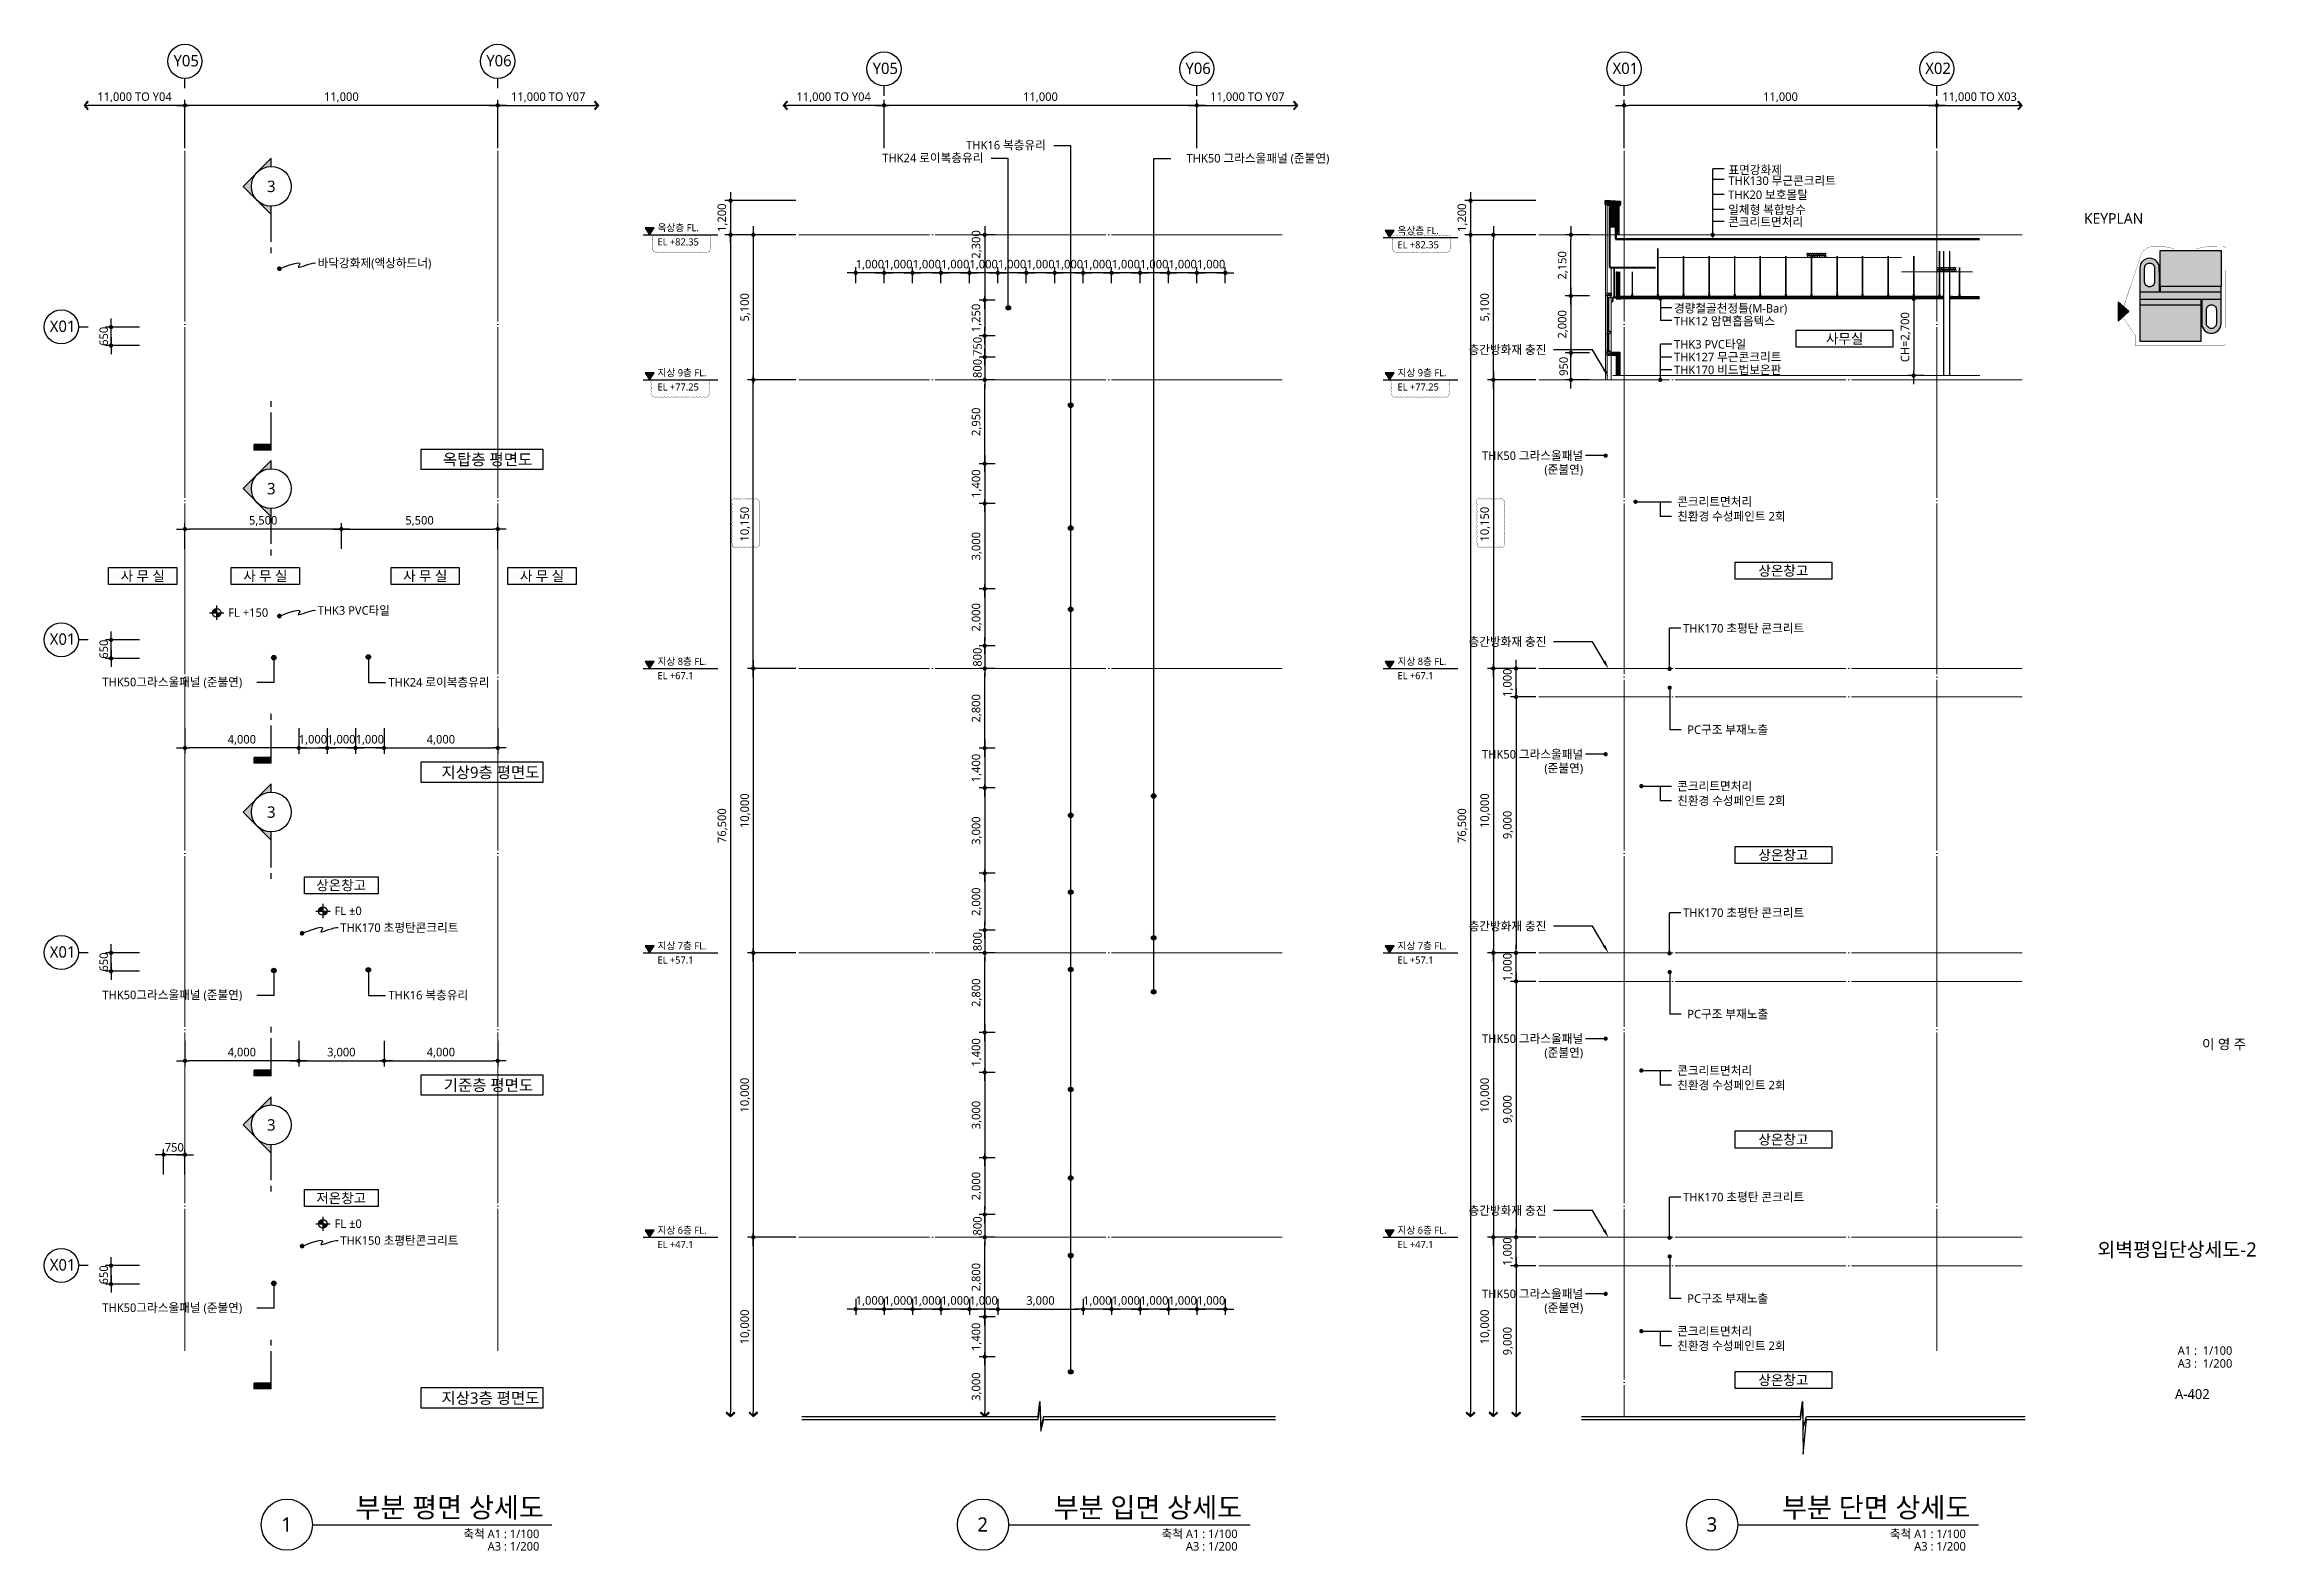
# Model space of a CAD drawing. Header units: millimetres. Extents: x -420989 to -259189, y -1306565 to -1134794.
# Drawn here: x -336989 to -259210, y -1187765 to -1134794 of the extents above; entities that cross this region are included whole.
import ezdxf
from ezdxf.enums import TextEntityAlignment as Align

# ---------------------------------------------------------------- set-up
doc = ezdxf.new("R2010")
doc.units = ezdxf.units.MM
doc.header["$LTSCALE"] = 100
doc.header["$MEASUREMENT"] = 0
for name, pattern in [('CEN', [62, 60, -1, 0, -1]), ('CENTER', [2, 1.25, -0.25, 0.25, -0.25]), ('DASHDOTX2', [2, 1, -0.5, 0, -0.5]), ('HID', [2, 1.1, -0.9]), ('HIDDEN', [0.375, 0.25, -0.125]), ('HIDDEN2', [4.7625, 3.175, -1.5875]), ('PHANTOM', [63.5, 31.75, -6.35, 6.35, -6.35, 6.35, -6.35])]:
    doc.linetypes.add(name, pattern=pattern)
doc.layers.get('0').update_dxf_attribs({"linetype": 'CONTINUOUS'})
for name, color, linetype in [('2', 2, 'CONTINUOUS'), ('7-지시선', 7, 'CONTINUOUS'), ('A-CONC-SOLD', 253, 'CEN'), ('A-DIMS', 7, 'CONTINUOUS'), ('A-MKXS-LEAD', 7, 'CONTINUOUS'), ('A-SECT-LIN3', 255, 'CONTINUOUS'), ('AA-SYMB', 1, 'CONTINUOUS'), ('BOLT', 8, 'CONTINUOUS'), ('CEIL', 8, 'CONTINUOUS'), ('ELE-8', 8, 'CONTINUOUS'), ('FIN', 5, 'CONTINUOUS'), ('SCREW', 6, 'CONTINUOUS'), ('SYMB', 7, 'CONTINUOUS'), ('TEXT', 4, 'CONTINUOUS'), ('색상', 7, 'CONTINUOUS')]:
    doc.layers.add(name, color=color, linetype=linetype)
for name, color, linetype, lineweight in [('A-AXIS-BUBL', 7, 'CONTINUOUS', 25), ('A-AXIS-LINE', 1, 'CEN', 15), ('A-BOND-LIN1', 4, 'DASHDOTX2', 25), ('A-BORD-TEXT', 3, 'CONTINUOUS', 25), ('A-CONC-LIN1', 2, 'CONTINUOUS', 40), ('A-CONC-LIN2', 7, 'CONTINUOUS', 25), ('A-DWXK-OPEN', 1, 'HID', 15), ('A-DWXM-GLAS', 121, 'CONTINUOUS', 20), ('A-DWXM-WIND', 4, 'CONTINUOUS', 25), ('A-ELEV-LIN3', 8, 'CONTINUOUS', 18), ('A-MKXS-MAK1', 3, 'CONTINUOUS', 25), ('A-MKXS-TEXT1', 3, 'CONTINUOUS', 25), ('A-MKXS-TEXT2', 7, 'CONTINUOUS', 25), ('A-MKXX-NAME', 3, 'CONTINUOUS', 25), ('A-MKXX-SYMB', 7, 'CONTINUOUS', 25), ('A-SECT-LIN2', 6, 'CONTINUOUS', 20), ('A-WAXM-BLIC', 3, 'CONTINUOUS', 25), ('A-WAXM-DRYW', 4, 'CONTINUOUS', 25), ('A-WAXM-PANL', 6, 'CONTINUOUS', 20), ('A-XXXX-FIN2', 6, 'CONTINUOUS', 20), ('A-XXXX-FIN3', 4, 'CONTINUOUS', 25), ('A-XXXX-INSL2', 8, 'CONTINUOUS', 18), ('A-XXXX-STL', 3, 'CONTINUOUS', 25), ('A-XXXX-SYMB', 7, 'CONTINUOUS', 25), ('A-XXXX-TXT1', 3, 'CONTINUOUS', 25), ('A-XXXX-TXT2', 3, 'CONTINUOUS', 25), ('A-XXXX-WAT1', 9, 'HID', 20), ('REV-202205', 20, 'CONTINUOUS', 25)]:
    doc.layers.add(name, color=color, linetype=linetype, lineweight=lineweight)
doc.styles.add('HY울릉도L', font='')
doc.styles.add('맑은고딕', font='malgun.ttf')
doc.styles.get('HY울릉도L').set_extended_font_data('HYwulM')
doc.dimstyles.new('CDIM', dxfattribs={"dimtxt": 3, "dimasz": 1.5, "dimexe": 2, "dimexo": 1, "dimgap": 1, "dimtad": 1, "dimdec": 0, "dimrnd": 0.5, "dimzin": 0, "dimdsep": 32, "dimlunit": 6, "dimtxsty": 'HY울릉도L', "dimblk1": '_CIDOT', "dimblk2": '_CIDOT', "dimsah": 1, "dimcen": 5.5, "dimclrd": 2, "dimclre": 2, "dimclrt": 7, "dimadec": 0, "dimazin": 0, "dimtfac": 1, "dimtdec": 0, "dimtix": 1, "dimtmove": 2, "dimatfit": 1, "dimldrblk": '_CIDOT', "dimfxl": 1, "dimtolj": 1, "dimtzin": 0, "dimlwd": -1, "dimarcsym": 0})

msp = doc.modelspace()

# ---------------------------------------------------------------- texts
at = {"ltscale": 100, "style": '맑은고딕'}
msp.add_text('KEYPLAN', height=375, dxfattribs=at).set_placement((-265252.7, -1141220.8), align=Align.BOTTOM_LEFT)
at = {"layer": 'A-BORD-TEXT', "style": '맑은고딕'}
for s, height, p in [('이 영 주', 350, (-260323.9, -1169953.6)), ('외벽평입단상세도-2', 500, (-261976.5, -1177173.7))]:
    msp.add_text(s, height=height, dxfattribs=at).set_placement(p, align=Align.MIDDLE_CENTER)
for s, height, p in [('A1 :  1/100', 300, (-260033.9, -1180875.2)), ('A3 :  1/200', 300, (-260033.9, -1181328.7)), ('A-402', 350, (-260830, -1182432.3))]:
    msp.add_text(s, height=height, dxfattribs=at).set_placement(p, align=Align.RIGHT)
at = {"layer": 'A-MKXS-TEXT1', "style": '맑은고딕'}
for s, p in [('THK24 로이복층유리', (-303957.7, -1138790.9)), ('THK16 복층유리', (-301761, -1138340.9)), ('THK50 그라스울패널 (준불연)', (-291791.3, -1138802.4)), ('THK50 그라스울패널', (-282866, -1149259.3)), ('(준불연)', (-282866, -1149747.8)), ('THK50 그라스울패널', (-282866, -1159759.3)), ('(준불연)', (-282866, -1160247.8)), ('THK50 그라스울패널', (-282866, -1169759.3)), ('(준불연)', (-282866, -1170247.8)), ('THK50 그라스울패널', (-282866, -1178732.2)), ('(준불연)', (-282866, -1179220.7))]:
    msp.add_text(s, height=300, dxfattribs=at).set_placement(p, align=Align.MIDDLE_RIGHT)
for s, p in [('THK130 무근콘크리트', (-277755.9, -1139592.1)), ('표면강화제', (-277755.9, -1139215.7)), ('THK20 보호몰탈', (-277764.1, -1140087.9)), ('콘크리트면처리', (-277764.1, -1141040.7)), ('일체형 복합방수', (-277764.1, -1140614.3)), ('바닥강화제(액상하드너)', (-327374.1, -1142489.4)), ('경량철골천정틀(M-Bar)', (-279672.5, -1144081.1)), ('THK12 암면흡음텍스', (-279672.5, -1144531.1)), ('THK3 PVC타일', (-279672.5, -1145344.2)), ('THK127 무근콘크리트', (-279672.5, -1145794.2)), ('THK170 비드법보온판', (-279672.5, -1146244.2)), ('콘크리트면처리', (-279557.9, -1150880.2)), ('친환경 수성페인트 2회', (-279559.2, -1151393.7)), ('THK3 PVC타일', (-327374.1, -1154702.9)), ('THK170 초평탄 콘크리트', (-279349.6, -1155330.3)), ('THK50그라스울패널 (준불연)', (-334944.9, -1157220.5)), ('THK24 로이복층유리', (-324882, -1157229.1)), ('PC구조 부재노출', (-279203.1, -1158895.4)), ('콘크리트면처리', (-279557.9, -1160880.2)), ('친환경 수성페인트 2회', (-279559.2, -1161393.7)), ('THK170 초평탄콘크리트', (-326575.1, -1165855.9)), ('THK170 초평탄 콘크리트', (-279349.6, -1165330.3)), ('THK50그라스울패널 (준불연)', (-334944.9, -1168220.5)), ('THK16 복층유리', (-324882, -1168229.1)), ('PC구조 부재노출', (-279203.1, -1168895.4)), ('콘크리트면처리', (-279557.9, -1170880.2)), ('친환경 수성페인트 2회', (-279559.2, -1171393.7)), ('THK170 초평탄 콘크리트', (-279349.6, -1175330.3)), ('THK150 초평탄콘크리트', (-326575.1, -1176855.9)), ('THK50그라스울패널 (준불연)', (-334944.9, -1179220.5)), ('PC구조 부재노출', (-279203.1, -1178895.4)), ('콘크리트면처리', (-279557.9, -1180045.7)), ('친환경 수성페인트 2회', (-279559.2, -1180559.2))]:
    msp.add_text(s, height=300, dxfattribs=at).set_placement(p, align=Align.MIDDLE_LEFT)
at = {"layer": 'A-MKXS-TEXT2', "style": '맑은고딕'}
for p in [(-329002.5, -1139792), (-329002.5, -1150419.3), (-329002.5, -1161792), (-329002.5, -1172792)]:
    msp.add_text('3', height=400, dxfattribs=at).set_placement(p, align=Align.MIDDLE)
at = {"layer": 'A-MKXX-NAME', "style": '맑은고딕'}
for s, p in [('사무실', (-273669.5, -1145146.7)), ('사 무 실', (-333524.9, -1153492.8)), ('사 무 실', (-329213.9, -1153492.8)), ('사 무 실', (-323589.8, -1153492.8)), ('사 무 실', (-319482.4, -1153492.8)), ('상온창고', (-275824.4, -1153305.3)), ('상온창고', (-275824.4, -1163305.3)), ('상온창고', (-326545.9, -1164365.1)), ('상온창고', (-275824.4, -1173305.3)), ('저온창고', (-326545.9, -1175365.1)), ('상온창고', (-275824.4, -1181763.4))]:
    msp.add_text(s, height=350, dxfattribs=at).set_placement(p, align=Align.MIDDLE_CENTER)
at = {"layer": 'A-XXXX-TXT1', "style": '맑은고딕'}
for s, height, p in [('옥탑층 평면도', 400, (-319823.2, -1149715.1)), ('지상9층 평면도', 400, (-319573.1, -1160715.1)), ('기준층 평면도', 400, (-319790, -1171715.1)), ('지상3층 평면도', 400, (-319573.1, -1182715.1)), ('부분 평면 상세도', 700, (-319419.2, -1186803.7)), ('부분 입면 상세도', 700, (-294861.5, -1186803.7)), ('부분 단면 상세도', 700, (-269248.5, -1186803.7))]:
    msp.add_text(s, height=height, dxfattribs=at).set_placement(p, align=Align.BOTTOM_RIGHT)
for s, p in [('1', (-328466, -1186838.3)), ('2', (-303985.8, -1186838.3)), ('3', (-278337.7, -1186838.3))]:
    msp.add_text(s, height=500, dxfattribs=at).set_placement(p, align=Align.MIDDLE)
for s, p in [('축척 A1 : 1/100', (-319575, -1187021.2)), ('A3 : 1/200', (-319575, -1187459.1)), ('축척 A1 : 1/100', (-295017.3, -1187021.2)), ('A3 : 1/200', (-295017.3, -1187459.1)), ('축척 A1 : 1/100', (-269404.2, -1187021.2)), ('A3 : 1/200', (-269404.2, -1187459.1))]:
    msp.add_text(s, height=300, dxfattribs=at).set_placement(p, align=Align.TOP_RIGHT)
at = {"layer": 'A-XXXX-TXT2', "ltscale": 0.2, "style": '맑은고딕'}
for s, p in [('Y05', (-331996, -1135372.1)), ('Y06', (-320996, -1135372.1)), ('Y05', (-307407.6, -1135640.3)), ('Y06', (-296407.6, -1135640.3)), ('X01', (-281381.7, -1135640.3)), ('X02', (-270381.7, -1135640.3)), ('X01', (-336343.5, -1144710.8)), ('X01', (-336343.5, -1155710.8)), ('X01', (-336343.5, -1166710.8)), ('X01', (-336343.5, -1177710.8))]:
    msp.add_text(s, height=400, dxfattribs=at).set_placement(p, align=Align.MIDDLE)
at = {"layer": 'A-XXXX-TXT2', "style": '맑은고딕'}
for s, p in [('FL +150', (-330514.4, -1154776.7)), ('FL %%P0', (-326777.4, -1165264.5)), ('FL %%P0', (-326777.4, -1176264.5))]:
    msp.add_text(s, height=300, dxfattribs=at).set_placement(p, align=Align.MIDDLE_LEFT)

# ---------------------------------------------------------------- blocks, each defined once
blk = doc.blocks.new('_CIDOT')
at = {"color": 0, "linetype": 'ByBlock'}
blk.add_line((2, 0), (-1, 0), dxfattribs=at)
at = {"color": 0, "linetype": 'ByBlock', "const_width": 0.5}
blk.add_lwpolyline([(-0.25, 0, 1), (0.25, 0, 1)], format="xyb", close=True, dxfattribs=at)
blk = doc.blocks.new('*D24')
at = {"layer": 'A-DIMS', "lineweight": -2, "transparency": 16777216}
for p, q in [((-300450, -1178912), (-300450, -1179472)), ((-299450, -1178912), (-299450, -1179472))]:
    blk.add_line(p, q, dxfattribs=at)
at = {"layer": 'A-DIMS', "transparency": 16777216}
for p, q in [((-300600, -1179272), (-300750, -1179272)), ((-299450, -1179272), (-300450, -1179272)), ((-299300, -1179272), (-299150, -1179272))]:
    blk.add_line(p, q, dxfattribs=at)
at = {"layer": 'A-DIMS', "transparency": 16777216, "xscale": 150, "yscale": 150, "zscale": 150}
blk.add_blockref('_CIDOT', (-300450, -1179272), dxfattribs=at)
at = {"layer": 'A-DIMS', "transparency": 16777216, "xscale": 150, "yscale": 150, "zscale": 150, "rotation": 180}
blk.add_blockref('_CIDOT', (-299450, -1179272), dxfattribs=at)
at = {"layer": 'A-DIMS', "color": 3, "transparency": 16777216, "insert": (-299950, -1178991), "char_height": 300, "attachment_point": 5, "style": '맑은고딕'}
blk.add_mtext('\\A1;1,000', dxfattribs=at)
blk = doc.blocks.new('*D25')
at = {"layer": 'A-DIMS', "lineweight": -2, "transparency": 16777216}
for p, q in [((-303450, -1178912), (-303450, -1179472)), ((-300450, -1178912), (-300450, -1179472))]:
    blk.add_line(p, q, dxfattribs=at)
at = {"layer": 'A-DIMS', "transparency": 16777216}
blk.add_line((-303300, -1179272), (-300600, -1179272), dxfattribs=at)
at = {"layer": 'A-DIMS', "transparency": 16777216, "xscale": 150, "yscale": 150, "zscale": 150, "rotation": 180}
blk.add_blockref('_CIDOT', (-303450, -1179272), dxfattribs=at)
at = {"layer": 'A-DIMS', "transparency": 16777216, "xscale": 150, "yscale": 150, "zscale": 150}
blk.add_blockref('_CIDOT', (-300450, -1179272), dxfattribs=at)
at = {"layer": 'A-DIMS', "color": 3, "transparency": 16777216, "insert": (-301950, -1178992), "char_height": 300, "attachment_point": 5, "style": '맑은고딕'}
blk.add_mtext('\\A1;3,000', dxfattribs=at)
blk = doc.blocks.new('*D26')
at = {"layer": 'A-DIMS', "lineweight": -2, "transparency": 16777216}
for p, q in [((-299450, -1178912), (-299450, -1179472)), ((-298450, -1178912), (-298450, -1179472))]:
    blk.add_line(p, q, dxfattribs=at)
at = {"layer": 'A-DIMS', "transparency": 16777216}
for p, q in [((-299600, -1179272), (-299750, -1179272)), ((-298450, -1179272), (-299450, -1179272)), ((-298300, -1179272), (-298150, -1179272))]:
    blk.add_line(p, q, dxfattribs=at)
at = {"layer": 'A-DIMS', "transparency": 16777216, "xscale": 150, "yscale": 150, "zscale": 150}
blk.add_blockref('_CIDOT', (-299450, -1179272), dxfattribs=at)
at = {"layer": 'A-DIMS', "transparency": 16777216, "xscale": 150, "yscale": 150, "zscale": 150, "rotation": 180}
blk.add_blockref('_CIDOT', (-298450, -1179272), dxfattribs=at)
at = {"layer": 'A-DIMS', "color": 3, "transparency": 16777216, "insert": (-298950, -1178991), "char_height": 300, "attachment_point": 5, "style": '맑은고딕'}
blk.add_mtext('\\A1;1,000', dxfattribs=at)
blk = doc.blocks.new('*D27')
at = {"layer": 'A-DIMS', "lineweight": -2, "transparency": 16777216}
for p, q in [((-298450, -1178912), (-298450, -1179472)), ((-297450, -1178912), (-297450, -1179472))]:
    blk.add_line(p, q, dxfattribs=at)
at = {"layer": 'A-DIMS', "transparency": 16777216}
for p, q in [((-298600, -1179272), (-298750, -1179272)), ((-297450, -1179272), (-298450, -1179272)), ((-297300, -1179272), (-297150, -1179272))]:
    blk.add_line(p, q, dxfattribs=at)
at = {"layer": 'A-DIMS', "transparency": 16777216, "xscale": 150, "yscale": 150, "zscale": 150}
blk.add_blockref('_CIDOT', (-298450, -1179272), dxfattribs=at)
at = {"layer": 'A-DIMS', "transparency": 16777216, "xscale": 150, "yscale": 150, "zscale": 150, "rotation": 180}
blk.add_blockref('_CIDOT', (-297450, -1179272), dxfattribs=at)
at = {"layer": 'A-DIMS', "color": 3, "transparency": 16777216, "insert": (-297950, -1178991), "char_height": 300, "attachment_point": 5, "style": '맑은고딕'}
blk.add_mtext('\\A1;1,000', dxfattribs=at)
blk = doc.blocks.new('*D28')
at = {"layer": 'A-DIMS', "lineweight": -2, "transparency": 16777216}
for p, q in [((-297450, -1178912), (-297450, -1179472)), ((-296450, -1178912), (-296450, -1179472))]:
    blk.add_line(p, q, dxfattribs=at)
at = {"layer": 'A-DIMS', "transparency": 16777216}
for p, q in [((-297600, -1179272), (-297750, -1179272)), ((-296450, -1179272), (-297450, -1179272)), ((-296300, -1179272), (-296150, -1179272))]:
    blk.add_line(p, q, dxfattribs=at)
at = {"layer": 'A-DIMS', "transparency": 16777216, "xscale": 150, "yscale": 150, "zscale": 150}
blk.add_blockref('_CIDOT', (-297450, -1179272), dxfattribs=at)
at = {"layer": 'A-DIMS', "transparency": 16777216, "xscale": 150, "yscale": 150, "zscale": 150, "rotation": 180}
blk.add_blockref('_CIDOT', (-296450, -1179272), dxfattribs=at)
at = {"layer": 'A-DIMS', "color": 3, "transparency": 16777216, "insert": (-296950, -1178991), "char_height": 300, "attachment_point": 5, "style": '맑은고딕'}
blk.add_mtext('\\A1;1,000', dxfattribs=at)
blk = doc.blocks.new('*D29')
at = {"layer": 'A-DIMS', "lineweight": -2, "transparency": 16777216}
for p, q in [((-307450, -1178912), (-307450, -1179472)), ((-306450, -1178912), (-306450, -1179472))]:
    blk.add_line(p, q, dxfattribs=at)
at = {"layer": 'A-DIMS', "transparency": 16777216}
for p, q in [((-307600, -1179272), (-307750, -1179272)), ((-306450, -1179272), (-307450, -1179272)), ((-306300, -1179272), (-306150, -1179272))]:
    blk.add_line(p, q, dxfattribs=at)
at = {"layer": 'A-DIMS', "transparency": 16777216, "xscale": 150, "yscale": 150, "zscale": 150}
blk.add_blockref('_CIDOT', (-307450, -1179272), dxfattribs=at)
at = {"layer": 'A-DIMS', "transparency": 16777216, "xscale": 150, "yscale": 150, "zscale": 150, "rotation": 180}
blk.add_blockref('_CIDOT', (-306450, -1179272), dxfattribs=at)
at = {"layer": 'A-DIMS', "color": 3, "transparency": 16777216, "insert": (-306950, -1178991), "char_height": 300, "attachment_point": 5, "style": '맑은고딕'}
blk.add_mtext('\\A1;1,000', dxfattribs=at)
blk = doc.blocks.new('*D30')
at = {"layer": 'A-DIMS', "lineweight": -2, "transparency": 16777216}
for p, q in [((-306450, -1178912), (-306450, -1179472)), ((-305450, -1178912), (-305450, -1179472))]:
    blk.add_line(p, q, dxfattribs=at)
at = {"layer": 'A-DIMS', "transparency": 16777216}
for p, q in [((-306600, -1179272), (-306750, -1179272)), ((-305450, -1179272), (-306450, -1179272)), ((-305300, -1179272), (-305150, -1179272))]:
    blk.add_line(p, q, dxfattribs=at)
at = {"layer": 'A-DIMS', "transparency": 16777216, "xscale": 150, "yscale": 150, "zscale": 150}
blk.add_blockref('_CIDOT', (-306450, -1179272), dxfattribs=at)
at = {"layer": 'A-DIMS', "transparency": 16777216, "xscale": 150, "yscale": 150, "zscale": 150, "rotation": 180}
blk.add_blockref('_CIDOT', (-305450, -1179272), dxfattribs=at)
at = {"layer": 'A-DIMS', "color": 3, "transparency": 16777216, "insert": (-305950, -1178991), "char_height": 300, "attachment_point": 5, "style": '맑은고딕'}
blk.add_mtext('\\A1;1,000', dxfattribs=at)
blk = doc.blocks.new('*D31')
at = {"layer": 'A-DIMS', "lineweight": -2, "transparency": 16777216}
for p, q in [((-305450, -1178912), (-305450, -1179472)), ((-304450, -1178912), (-304450, -1179472))]:
    blk.add_line(p, q, dxfattribs=at)
at = {"layer": 'A-DIMS', "transparency": 16777216}
for p, q in [((-305600, -1179272), (-305750, -1179272)), ((-304450, -1179272), (-305450, -1179272)), ((-304300, -1179272), (-304150, -1179272))]:
    blk.add_line(p, q, dxfattribs=at)
at = {"layer": 'A-DIMS', "transparency": 16777216, "xscale": 150, "yscale": 150, "zscale": 150}
blk.add_blockref('_CIDOT', (-305450, -1179272), dxfattribs=at)
at = {"layer": 'A-DIMS', "transparency": 16777216, "xscale": 150, "yscale": 150, "zscale": 150, "rotation": 180}
blk.add_blockref('_CIDOT', (-304450, -1179272), dxfattribs=at)
at = {"layer": 'A-DIMS', "color": 3, "transparency": 16777216, "insert": (-304950, -1178991), "char_height": 300, "attachment_point": 5, "style": '맑은고딕'}
blk.add_mtext('\\A1;1,000', dxfattribs=at)
blk = doc.blocks.new('*D49')
at = {"layer": 'A-DIMS', "lineweight": -2, "transparency": 16777216}
for p, q in [((-308450, -1178912), (-308450, -1179472)), ((-307450, -1178912), (-307450, -1179472))]:
    blk.add_line(p, q, dxfattribs=at)
at = {"layer": 'A-DIMS', "transparency": 16777216}
for p, q in [((-308600, -1179272), (-308750, -1179272)), ((-307450, -1179272), (-308450, -1179272)), ((-307300, -1179272), (-307150, -1179272))]:
    blk.add_line(p, q, dxfattribs=at)
at = {"layer": 'A-DIMS', "transparency": 16777216, "xscale": 150, "yscale": 150, "zscale": 150}
blk.add_blockref('_CIDOT', (-308450, -1179272), dxfattribs=at)
at = {"layer": 'A-DIMS', "transparency": 16777216, "xscale": 150, "yscale": 150, "zscale": 150, "rotation": 180}
blk.add_blockref('_CIDOT', (-307450, -1179272), dxfattribs=at)
at = {"layer": 'A-DIMS', "color": 3, "transparency": 16777216, "insert": (-307950, -1178991), "char_height": 300, "attachment_point": 5, "style": '맑은고딕'}
blk.add_mtext('\\A1;1,000', dxfattribs=at)
blk = doc.blocks.new('*D50')
at = {"layer": 'A-DIMS', "lineweight": -2, "transparency": 16777216}
for p, q in [((-296450, -1178912), (-296450, -1179472)), ((-295450, -1178912), (-295450, -1179472))]:
    blk.add_line(p, q, dxfattribs=at)
at = {"layer": 'A-DIMS', "transparency": 16777216}
for p, q in [((-296600, -1179272), (-296750, -1179272)), ((-295450, -1179272), (-296450, -1179272)), ((-295300, -1179272), (-295150, -1179272))]:
    blk.add_line(p, q, dxfattribs=at)
at = {"layer": 'A-DIMS', "transparency": 16777216, "xscale": 150, "yscale": 150, "zscale": 150}
blk.add_blockref('_CIDOT', (-296450, -1179272), dxfattribs=at)
at = {"layer": 'A-DIMS', "transparency": 16777216, "xscale": 150, "yscale": 150, "zscale": 150, "rotation": 180}
blk.add_blockref('_CIDOT', (-295450, -1179272), dxfattribs=at)
at = {"layer": 'A-DIMS', "color": 3, "transparency": 16777216, "insert": (-295950, -1178991), "char_height": 300, "attachment_point": 5, "style": '맑은고딕'}
blk.add_mtext('\\A1;1,000', dxfattribs=at)
blk = doc.blocks.new('입단면LEVEL1')
at = {"layer": 'SYMB', "linetype": 'ByBlock'}
blk.add_line((0, 0), (26.26, 0), dxfattribs=at)
blk.add_lwpolyline([(0.64, 2.5), (2.24, 0), (3.84, 2.5)], close=True, dxfattribs=at)
blk.add_solid([(0.64, 2.5), (3.84, 2.5), (2.24, 0)], dxfattribs=at)
at = {"layer": 'TEXT', "style": '맑은고딕'}
for tag, p in [('층레벨', (5.03, 1.28)), ('LEVEL', (5.85, -2.99))]:
    blk.add_attdef(tag, p, '', height=2.5, dxfattribs=at)
blk = doc.blocks.new('ARROW2')
blk.add_lwpolyline([(-1, 0.87), (-0.26, 0), (-1, -0.87), (-0.85, -1), (0, 0), (-0.85, 1)], close=True)
for points in [[(-1, 0.87), (-0.85, 1), (-0.26, 0), (0, 0)], [(-0.26, 0), (0, 0), (-1, -0.87), (-0.85, -1)]]:
    blk.add_solid(points)
at = {"layer": 'A-XXXX-SYMB'}
blk.add_line((0, 0), (-1, 0), dxfattribs=at)
blk = doc.blocks.new('*D76')
at = {"layer": 'A-DIMS', "lineweight": -2, "transparency": 16777216}
blk.add_line((-284524, -1141494), (-287024, -1141494), dxfattribs=at)
at = {"layer": 'A-DIMS', "transparency": 16777216}
blk.add_line((-286824, -1141644), (-286824, -1182894), dxfattribs=at)
at = {"layer": 'A-DIMS', "transparency": 16777216, "xscale": 150, "yscale": 150, "zscale": 150}
for name, p, rotation in [('_CIDOT', (-286824, -1141494), 90), ('ARROW2', (-286824, -1183044), 270)]:
    blk.add_blockref(name, p, dxfattribs=dict(at, rotation=rotation))
at = {"layer": 'A-DIMS', "color": 3, "transparency": 16777216, "insert": (-287105, -1162269), "char_height": 300, "attachment_point": 5, "rotation": 90, "style": '맑은고딕'}
blk.add_mtext('\\A1;76,500', dxfattribs=at)
blk = doc.blocks.new('*D77')
at = {"layer": 'A-DIMS', "lineweight": -2, "transparency": 16777216}
for p, q in [((-284524, -1166744), (-286224, -1166744)), ((-284524, -1176744), (-286224, -1176744))]:
    blk.add_line(p, q, dxfattribs=at)
at = {"layer": 'A-DIMS', "transparency": 16777216}
blk.add_line((-286024, -1166894), (-286024, -1176594), dxfattribs=at)
at = {"layer": 'A-DIMS', "transparency": 16777216, "xscale": 150, "yscale": 150, "zscale": 150}
for p, rotation in [((-286024, -1166744), 90), ((-286024, -1176744), 270)]:
    blk.add_blockref('_CIDOT', p, dxfattribs=dict(at, rotation=rotation))
at = {"layer": 'A-DIMS', "color": 3, "transparency": 16777216, "insert": (-286305, -1171744), "char_height": 300, "attachment_point": 5, "rotation": 90, "style": '맑은고딕'}
blk.add_mtext('\\A1;10,000', dxfattribs=at)
blk = doc.blocks.new('*D78')
at = {"layer": 'A-DIMS', "lineweight": -2, "transparency": 16777216}
for p, q in [((-284524, -1176744), (-285424, -1176744)), ((-284524, -1177744), (-285424, -1177744))]:
    blk.add_line(p, q, dxfattribs=at)
at = {"layer": 'A-DIMS', "transparency": 16777216}
for p, q in [((-285224, -1176594), (-285224, -1176444)), ((-285224, -1177744), (-285224, -1176744)), ((-285224, -1177894), (-285224, -1178044))]:
    blk.add_line(p, q, dxfattribs=at)
at = {"layer": 'A-DIMS', "transparency": 16777216, "xscale": 150, "yscale": 150, "zscale": 150}
for p, rotation in [((-285224, -1176744), 270), ((-285224, -1177744), 90)]:
    blk.add_blockref('_CIDOT', p, dxfattribs=dict(at, rotation=rotation))
at = {"layer": 'A-DIMS', "color": 3, "transparency": 16777216, "insert": (-285505, -1177244), "char_height": 300, "attachment_point": 5, "rotation": 90, "style": '맑은고딕'}
blk.add_mtext('\\A1;1,000', dxfattribs=at)
blk = doc.blocks.new('*D70')
at = {"layer": 'A-DIMS', "lineweight": -2, "transparency": 16777216}
for p, q in [((-284524, -1167744), (-285424, -1167744)), ((-284524, -1176744), (-285424, -1176744))]:
    blk.add_line(p, q, dxfattribs=at)
at = {"layer": 'A-DIMS', "transparency": 16777216}
blk.add_line((-285224, -1167894), (-285224, -1176594), dxfattribs=at)
at = {"layer": 'A-DIMS', "transparency": 16777216, "xscale": 150, "yscale": 150, "zscale": 150}
for p, rotation in [((-285224, -1167744), 90), ((-285224, -1176744), 270)]:
    blk.add_blockref('_CIDOT', p, dxfattribs=dict(at, rotation=rotation))
at = {"layer": 'A-DIMS', "color": 3, "transparency": 16777216, "insert": (-285505, -1172244), "char_height": 300, "attachment_point": 5, "rotation": 90, "style": '맑은고딕'}
blk.add_mtext('\\A1;9,000', dxfattribs=at)
blk = doc.blocks.new('*D71')
at = {"layer": 'A-DIMS', "transparency": 16777216}
for p, q in [((-285224, -1166594), (-285224, -1166444)), ((-285224, -1167744), (-285224, -1166744)), ((-285224, -1167894), (-285224, -1168044))]:
    blk.add_line(p, q, dxfattribs=at)
at = {"layer": 'A-DIMS', "lineweight": -2, "transparency": 16777216}
for p, q in [((-284524, -1166744), (-285424, -1166744)), ((-284524, -1167744), (-285424, -1167744))]:
    blk.add_line(p, q, dxfattribs=at)
at = {"layer": 'A-DIMS', "transparency": 16777216, "xscale": 150, "yscale": 150, "zscale": 150}
for p, rotation in [((-285224, -1166744), 270), ((-285224, -1167744), 90)]:
    blk.add_blockref('_CIDOT', p, dxfattribs=dict(at, rotation=rotation))
at = {"layer": 'A-DIMS', "color": 3, "transparency": 16777216, "insert": (-285505, -1167244), "char_height": 300, "attachment_point": 5, "rotation": 90, "style": '맑은고딕'}
blk.add_mtext('\\A1;1,000', dxfattribs=at)
blk = doc.blocks.new('*D72')
at = {"layer": 'A-DIMS', "lineweight": -2, "transparency": 16777216}
for p, q in [((-284524, -1156744), (-286224, -1156744)), ((-284524, -1166744), (-286224, -1166744))]:
    blk.add_line(p, q, dxfattribs=at)
at = {"layer": 'A-DIMS', "transparency": 16777216}
blk.add_line((-286024, -1156894), (-286024, -1166594), dxfattribs=at)
at = {"layer": 'A-DIMS', "transparency": 16777216, "xscale": 150, "yscale": 150, "zscale": 150}
for p, rotation in [((-286024, -1156744), 90), ((-286024, -1166744), 270)]:
    blk.add_blockref('_CIDOT', p, dxfattribs=dict(at, rotation=rotation))
at = {"layer": 'A-DIMS', "color": 3, "transparency": 16777216, "insert": (-286305, -1161744), "char_height": 300, "attachment_point": 5, "rotation": 90, "style": '맑은고딕'}
blk.add_mtext('\\A1;10,000', dxfattribs=at)
blk = doc.blocks.new('*D73')
at = {"layer": 'A-DIMS', "lineweight": -2, "transparency": 16777216}
for p, q in [((-284524, -1157744), (-285424, -1157744)), ((-284524, -1166744), (-285424, -1166744))]:
    blk.add_line(p, q, dxfattribs=at)
at = {"layer": 'A-DIMS', "transparency": 16777216}
blk.add_line((-285224, -1157894), (-285224, -1166594), dxfattribs=at)
at = {"layer": 'A-DIMS', "transparency": 16777216, "xscale": 150, "yscale": 150, "zscale": 150}
for p, rotation in [((-285224, -1157744), 90), ((-285224, -1166744), 270)]:
    blk.add_blockref('_CIDOT', p, dxfattribs=dict(at, rotation=rotation))
at = {"layer": 'A-DIMS', "color": 3, "transparency": 16777216, "insert": (-285505, -1162244), "char_height": 300, "attachment_point": 5, "rotation": 90, "style": '맑은고딕'}
blk.add_mtext('\\A1;9,000', dxfattribs=at)
blk = doc.blocks.new('*D74')
at = {"layer": 'A-DIMS', "transparency": 16777216}
for p, q in [((-285224, -1156594), (-285224, -1156444)), ((-285224, -1157744), (-285224, -1156744)), ((-285224, -1157894), (-285224, -1158044))]:
    blk.add_line(p, q, dxfattribs=at)
at = {"layer": 'A-DIMS', "lineweight": -2, "transparency": 16777216}
for p, q in [((-284524, -1156744), (-285424, -1156744)), ((-284524, -1157744), (-285424, -1157744))]:
    blk.add_line(p, q, dxfattribs=at)
at = {"layer": 'A-DIMS', "transparency": 16777216, "xscale": 150, "yscale": 150, "zscale": 150}
for p, rotation in [((-285224, -1156744), 270), ((-285224, -1157744), 90)]:
    blk.add_blockref('_CIDOT', p, dxfattribs=dict(at, rotation=rotation))
at = {"layer": 'A-DIMS', "color": 3, "transparency": 16777216, "insert": (-285505, -1157244), "char_height": 300, "attachment_point": 5, "rotation": 90, "style": '맑은고딕'}
blk.add_mtext('\\A1;1,000', dxfattribs=at)
blk = doc.blocks.new('*D75')
at = {"layer": 'A-DIMS', "lineweight": -2, "transparency": 16777216}
for p, q in [((-284524, -1146594), (-286224, -1146594)), ((-284524, -1156744), (-286224, -1156744))]:
    blk.add_line(p, q, dxfattribs=at)
at = {"layer": 'A-DIMS', "transparency": 16777216}
blk.add_line((-286024, -1146744), (-286024, -1156594), dxfattribs=at)
at = {"layer": 'A-DIMS', "transparency": 16777216, "xscale": 150, "yscale": 150, "zscale": 150}
for p, rotation in [((-286024, -1146594), 90), ((-286024, -1156744), 270)]:
    blk.add_blockref('_CIDOT', p, dxfattribs=dict(at, rotation=rotation))
at = {"layer": 'A-DIMS', "color": 3, "transparency": 16777216, "insert": (-286305, -1151669), "char_height": 300, "attachment_point": 5, "rotation": 90, "style": '맑은고딕'}
blk.add_mtext('\\A1;10,150', dxfattribs=at)
blk = doc.blocks.new('*D79')
at = {"layer": 'A-DIMS', "lineweight": -2, "transparency": 16777216}
blk.add_line((-284524, -1176744), (-286224, -1176744), dxfattribs=at)
at = {"layer": 'A-DIMS', "transparency": 16777216}
blk.add_line((-286024, -1176894), (-286024, -1182894), dxfattribs=at)
at = {"layer": 'A-DIMS', "transparency": 16777216, "xscale": 150, "yscale": 150, "zscale": 150}
for name, p, rotation in [('_CIDOT', (-286024, -1176744), 90), ('ARROW2', (-286024, -1183044), 270)]:
    blk.add_blockref(name, p, dxfattribs=dict(at, rotation=rotation))
at = {"layer": 'A-DIMS', "color": 3, "transparency": 16777216, "insert": (-286305, -1179894), "char_height": 300, "attachment_point": 5, "rotation": 90, "style": '맑은고딕'}
blk.add_mtext('\\A1;10,000', dxfattribs=at)
blk = doc.blocks.new('*D80')
at = {"layer": 'A-DIMS', "lineweight": -2, "transparency": 16777216}
blk.add_line((-284524, -1177744), (-285424, -1177744), dxfattribs=at)
at = {"layer": 'A-DIMS', "transparency": 16777216}
blk.add_line((-285224, -1177894), (-285224, -1182894), dxfattribs=at)
at = {"layer": 'A-DIMS', "transparency": 16777216, "xscale": 150, "yscale": 150, "zscale": 150}
for name, p, rotation in [('_CIDOT', (-285224, -1177744), 90), ('ARROW2', (-285224, -1183044), 270)]:
    blk.add_blockref(name, p, dxfattribs=dict(at, rotation=rotation))
at = {"layer": 'A-DIMS', "color": 3, "transparency": 16777216, "insert": (-285505, -1180394), "char_height": 300, "attachment_point": 5, "rotation": 90, "style": '맑은고딕'}
blk.add_mtext('\\A1;9,000', dxfattribs=at)
blk = doc.blocks.new('*D81')
at = {"layer": 'A-DIMS', "lineweight": -2, "transparency": 16777216}
for p, q in [((-284524, -1141494), (-286224, -1141494)), ((-284524, -1146594), (-286224, -1146594))]:
    blk.add_line(p, q, dxfattribs=at)
at = {"layer": 'A-DIMS', "transparency": 16777216}
blk.add_line((-286024, -1146444), (-286024, -1141644), dxfattribs=at)
at = {"layer": 'A-DIMS', "transparency": 16777216, "xscale": 150, "yscale": 150, "zscale": 150}
for p, rotation in [((-286024, -1141494), 90), ((-286024, -1146594), 270)]:
    blk.add_blockref('_CIDOT', p, dxfattribs=dict(at, rotation=rotation))
at = {"layer": 'A-DIMS', "color": 3, "transparency": 16777216, "insert": (-286305, -1144044), "char_height": 300, "attachment_point": 5, "rotation": 90, "style": '맑은고딕'}
blk.add_mtext('\\A1;5,100', dxfattribs=at)
blk = doc.blocks.new('*D86')
at = {"layer": 'A-DIMS', "lineweight": -2, "transparency": 16777216}
for p, q in [((-303550, -1173944), (-304111, -1173944)), ((-303550, -1175944), (-304111, -1175944))]:
    blk.add_line(p, q, dxfattribs=at)
at = {"layer": 'A-DIMS', "transparency": 16777216}
blk.add_line((-303911, -1174094), (-303911, -1175794), dxfattribs=at)
at = {"layer": 'A-DIMS', "transparency": 16777216, "xscale": 150, "yscale": 150, "zscale": 150}
for p, rotation in [((-303911, -1173944), 89.99934911765662), ((-303911, -1175944), 269.9993491176566)]:
    blk.add_blockref('_CIDOT', p, dxfattribs=dict(at, rotation=rotation))
at = {"layer": 'A-DIMS', "color": 3, "transparency": 16777216, "insert": (-304191, -1174944), "char_height": 300, "attachment_point": 5, "rotation": 89.99935, "style": '맑은고딕'}
blk.add_mtext('\\A1;2,000', dxfattribs=at)
blk = doc.blocks.new('*D82')
at = {"layer": 'A-DIMS', "lineweight": -2, "transparency": 16777216}
for p, q in [((-303550, -1170944), (-304111, -1170944)), ((-303550, -1173944), (-304111, -1173944))]:
    blk.add_line(p, q, dxfattribs=at)
at = {"layer": 'A-DIMS', "transparency": 16777216}
blk.add_line((-303911, -1171094), (-303911, -1173794), dxfattribs=at)
at = {"layer": 'A-DIMS', "transparency": 16777216, "xscale": 150, "yscale": 150, "zscale": 150}
for p, rotation in [((-303911, -1170944), 89.99934911765662), ((-303911, -1173944), 269.9993491176566)]:
    blk.add_blockref('_CIDOT', p, dxfattribs=dict(at, rotation=rotation))
at = {"layer": 'A-DIMS', "color": 3, "transparency": 16777216, "insert": (-304191, -1172444), "char_height": 300, "attachment_point": 5, "rotation": 89.99935, "style": '맑은고딕'}
blk.add_mtext('\\A1;3,000', dxfattribs=at)
blk = doc.blocks.new('*D83')
at = {"layer": 'A-DIMS', "lineweight": -2, "transparency": 16777216}
for p, q in [((-303550, -1169544), (-304111, -1169544)), ((-303550, -1170944), (-304111, -1170944))]:
    blk.add_line(p, q, dxfattribs=at)
at = {"layer": 'A-DIMS', "transparency": 16777216}
blk.add_line((-303911, -1169694), (-303911, -1170794), dxfattribs=at)
at = {"layer": 'A-DIMS', "transparency": 16777216, "xscale": 150, "yscale": 150, "zscale": 150}
for p, rotation in [((-303911, -1169544), 89.99934911765662), ((-303911, -1170944), 269.9993491176566)]:
    blk.add_blockref('_CIDOT', p, dxfattribs=dict(at, rotation=rotation))
at = {"layer": 'A-DIMS', "color": 3, "transparency": 16777216, "insert": (-304192, -1170244), "char_height": 300, "attachment_point": 5, "rotation": 89.99935, "style": '맑은고딕'}
blk.add_mtext('\\A1;1,400', dxfattribs=at)
blk = doc.blocks.new('*D84')
at = {"layer": 'A-DIMS', "lineweight": -2, "transparency": 16777216}
for p, q in [((-303550, -1166744), (-304111, -1166744)), ((-303550, -1169544), (-304111, -1169544))]:
    blk.add_line(p, q, dxfattribs=at)
at = {"layer": 'A-DIMS', "transparency": 16777216}
blk.add_line((-303911, -1169394), (-303911, -1166894), dxfattribs=at)
at = {"layer": 'A-DIMS', "transparency": 16777216, "xscale": 150, "yscale": 150, "zscale": 150}
for p, rotation in [((-303911, -1166744), 90), ((-303911, -1169544), 270)]:
    blk.add_blockref('_CIDOT', p, dxfattribs=dict(at, rotation=rotation))
at = {"layer": 'A-DIMS', "color": 3, "transparency": 16777216, "insert": (-304191, -1168144), "char_height": 300, "attachment_point": 5, "rotation": 90, "style": '맑은고딕'}
blk.add_mtext('\\A1;2,800', dxfattribs=at)
blk = doc.blocks.new('*D85')
at = {"layer": 'A-DIMS', "lineweight": -2, "transparency": 16777216}
for p, q in [((-303550, -1163944), (-304111, -1163944)), ((-303550, -1165944), (-304111, -1165944))]:
    blk.add_line(p, q, dxfattribs=at)
at = {"layer": 'A-DIMS', "transparency": 16777216}
blk.add_line((-303911, -1164094), (-303911, -1165794), dxfattribs=at)
at = {"layer": 'A-DIMS', "transparency": 16777216, "xscale": 150, "yscale": 150, "zscale": 150}
for p, rotation in [((-303911, -1163944), 89.99934911765662), ((-303911, -1165944), 269.9993491176566)]:
    blk.add_blockref('_CIDOT', p, dxfattribs=dict(at, rotation=rotation))
at = {"layer": 'A-DIMS', "color": 3, "transparency": 16777216, "insert": (-304191, -1164944), "char_height": 300, "attachment_point": 5, "rotation": 89.99935, "style": '맑은고딕'}
blk.add_mtext('\\A1;2,000', dxfattribs=at)
blk = doc.blocks.new('*D87')
at = {"layer": 'A-DIMS', "lineweight": -2, "transparency": 16777216}
for p, q in [((-303550, -1160944), (-304111, -1160944)), ((-303550, -1163944), (-304111, -1163944))]:
    blk.add_line(p, q, dxfattribs=at)
at = {"layer": 'A-DIMS', "transparency": 16777216}
blk.add_line((-303911, -1161094), (-303911, -1163794), dxfattribs=at)
at = {"layer": 'A-DIMS', "transparency": 16777216, "xscale": 150, "yscale": 150, "zscale": 150}
for p, rotation in [((-303911, -1160944), 89.99934911765662), ((-303911, -1163944), 269.9993491176566)]:
    blk.add_blockref('_CIDOT', p, dxfattribs=dict(at, rotation=rotation))
at = {"layer": 'A-DIMS', "color": 3, "transparency": 16777216, "insert": (-304191, -1162444), "char_height": 300, "attachment_point": 5, "rotation": 89.99935, "style": '맑은고딕'}
blk.add_mtext('\\A1;3,000', dxfattribs=at)
blk = doc.blocks.new('*D88')
at = {"layer": 'A-DIMS', "lineweight": -2, "transparency": 16777216}
for p, q in [((-303550, -1159544), (-304111, -1159544)), ((-303550, -1160944), (-304111, -1160944))]:
    blk.add_line(p, q, dxfattribs=at)
at = {"layer": 'A-DIMS', "transparency": 16777216}
blk.add_line((-303911, -1159694), (-303911, -1160794), dxfattribs=at)
at = {"layer": 'A-DIMS', "transparency": 16777216, "xscale": 150, "yscale": 150, "zscale": 150}
for p, rotation in [((-303911, -1159544), 89.99934911765662), ((-303911, -1160944), 269.9993491176566)]:
    blk.add_blockref('_CIDOT', p, dxfattribs=dict(at, rotation=rotation))
at = {"layer": 'A-DIMS', "color": 3, "transparency": 16777216, "insert": (-304192, -1160244), "char_height": 300, "attachment_point": 5, "rotation": 89.99935, "style": '맑은고딕'}
blk.add_mtext('\\A1;1,400', dxfattribs=at)
blk = doc.blocks.new('*D89')
at = {"layer": 'A-DIMS', "lineweight": -2, "transparency": 16777216}
for p, q in [((-303550, -1156744), (-304111, -1156744)), ((-303550, -1159544), (-304111, -1159544))]:
    blk.add_line(p, q, dxfattribs=at)
at = {"layer": 'A-DIMS', "transparency": 16777216}
blk.add_line((-303911, -1159394), (-303911, -1156894), dxfattribs=at)
at = {"layer": 'A-DIMS', "transparency": 16777216, "xscale": 150, "yscale": 150, "zscale": 150}
for p, rotation in [((-303911, -1156744), 90), ((-303911, -1159544), 270)]:
    blk.add_blockref('_CIDOT', p, dxfattribs=dict(at, rotation=rotation))
at = {"layer": 'A-DIMS', "color": 3, "transparency": 16777216, "insert": (-304191, -1158144), "char_height": 300, "attachment_point": 5, "rotation": 90, "style": '맑은고딕'}
blk.add_mtext('\\A1;2,800', dxfattribs=at)
blk = doc.blocks.new('*D90')
at = {"layer": 'A-DIMS', "lineweight": -2, "transparency": 16777216}
for p, q in [((-303550, -1153944), (-304111, -1153944)), ((-303550, -1155944), (-304111, -1155944))]:
    blk.add_line(p, q, dxfattribs=at)
at = {"layer": 'A-DIMS', "transparency": 16777216}
blk.add_line((-303911, -1154094), (-303911, -1155794), dxfattribs=at)
at = {"layer": 'A-DIMS', "transparency": 16777216, "xscale": 150, "yscale": 150, "zscale": 150}
for p, rotation in [((-303911, -1153944), 89.99934911765662), ((-303911, -1155944), 269.9993491176566)]:
    blk.add_blockref('_CIDOT', p, dxfattribs=dict(at, rotation=rotation))
at = {"layer": 'A-DIMS', "color": 3, "transparency": 16777216, "insert": (-304191, -1154944), "char_height": 300, "attachment_point": 5, "rotation": 89.99935, "style": '맑은고딕'}
blk.add_mtext('\\A1;2,000', dxfattribs=at)
blk = doc.blocks.new('*D91')
at = {"layer": 'A-DIMS', "lineweight": -2, "transparency": 16777216}
for p, q in [((-303550, -1150944), (-304111, -1150944)), ((-303550, -1153944), (-304111, -1153944))]:
    blk.add_line(p, q, dxfattribs=at)
at = {"layer": 'A-DIMS', "transparency": 16777216}
blk.add_line((-303911, -1151094), (-303911, -1153794), dxfattribs=at)
at = {"layer": 'A-DIMS', "transparency": 16777216, "xscale": 150, "yscale": 150, "zscale": 150}
for p, rotation in [((-303911, -1150944), 89.99934911765662), ((-303911, -1153944), 269.9993491176566)]:
    blk.add_blockref('_CIDOT', p, dxfattribs=dict(at, rotation=rotation))
at = {"layer": 'A-DIMS', "color": 3, "transparency": 16777216, "insert": (-304191, -1152444), "char_height": 300, "attachment_point": 5, "rotation": 89.99935, "style": '맑은고딕'}
blk.add_mtext('\\A1;3,000', dxfattribs=at)
blk = doc.blocks.new('*D92')
at = {"layer": 'A-DIMS', "lineweight": -2, "transparency": 16777216}
for p, q in [((-303550, -1149544), (-304111, -1149544)), ((-303550, -1150944), (-304111, -1150944))]:
    blk.add_line(p, q, dxfattribs=at)
at = {"layer": 'A-DIMS', "transparency": 16777216}
blk.add_line((-303911, -1149694), (-303911, -1150794), dxfattribs=at)
at = {"layer": 'A-DIMS', "transparency": 16777216, "xscale": 150, "yscale": 150, "zscale": 150}
for p, rotation in [((-303911, -1149544), 89.99934911765662), ((-303911, -1150944), 269.9993491176566)]:
    blk.add_blockref('_CIDOT', p, dxfattribs=dict(at, rotation=rotation))
at = {"layer": 'A-DIMS', "color": 3, "transparency": 16777216, "insert": (-304192, -1150244), "char_height": 300, "attachment_point": 5, "rotation": 89.99935, "style": '맑은고딕'}
blk.add_mtext('\\A1;1,400', dxfattribs=at)
blk = doc.blocks.new('*D93')
at = {"layer": 'A-DIMS', "lineweight": -2, "transparency": 16777216}
for p, q in [((-303550, -1146594), (-304111, -1146594)), ((-303550, -1149544), (-304111, -1149544))]:
    blk.add_line(p, q, dxfattribs=at)
at = {"layer": 'A-DIMS', "transparency": 16777216}
blk.add_line((-303911, -1149394), (-303911, -1146744), dxfattribs=at)
at = {"layer": 'A-DIMS', "transparency": 16777216, "xscale": 150, "yscale": 150, "zscale": 150}
for p, rotation in [((-303911, -1146594), 90), ((-303911, -1149544), 270)]:
    blk.add_blockref('_CIDOT', p, dxfattribs=dict(at, rotation=rotation))
at = {"layer": 'A-DIMS', "color": 3, "transparency": 16777216, "insert": (-304191, -1148069), "char_height": 300, "attachment_point": 5, "rotation": 90, "style": '맑은고딕'}
blk.add_mtext('\\A1;2,950', dxfattribs=at)
blk = doc.blocks.new('*D94')
at = {"layer": 'A-DIMS', "lineweight": -2, "transparency": 16777216}
for p, q in [((-303550, -1143794), (-304111, -1143794)), ((-303550, -1145044), (-304111, -1145044))]:
    blk.add_line(p, q, dxfattribs=at)
at = {"layer": 'A-DIMS', "transparency": 16777216}
blk.add_line((-303911, -1143944), (-303911, -1144894), dxfattribs=at)
at = {"layer": 'A-DIMS', "transparency": 16777216, "xscale": 150, "yscale": 150, "zscale": 150}
for p, rotation in [((-303911, -1143794), 89.99934911765662), ((-303911, -1145044), 269.9993491176566)]:
    blk.add_blockref('_CIDOT', p, dxfattribs=dict(at, rotation=rotation))
at = {"layer": 'A-DIMS', "color": 3, "transparency": 16777216, "insert": (-304192, -1144419), "char_height": 300, "attachment_point": 5, "rotation": 89.99935, "style": '맑은고딕'}
blk.add_mtext('\\A1;1,250', dxfattribs=at)
blk = doc.blocks.new('*D95')
at = {"layer": 'A-DIMS', "transparency": 16777216}
for p, q in [((-303911, -1144894), (-303911, -1144744)), ((-303911, -1145044), (-303911, -1145794)), ((-303911, -1145944), (-303911, -1146094))]:
    blk.add_line(p, q, dxfattribs=at)
at = {"layer": 'A-DIMS', "lineweight": -2, "transparency": 16777216}
for p, q in [((-303550, -1145044), (-304111, -1145044)), ((-303550, -1145794), (-304111, -1145794))]:
    blk.add_line(p, q, dxfattribs=at)
at = {"layer": 'A-DIMS', "transparency": 16777216, "xscale": 150, "yscale": 150, "zscale": 150}
for p, rotation in [((-303911, -1145044), 269.9993491176566), ((-303911, -1145794), 89.9993491176566)]:
    blk.add_blockref('_CIDOT', p, dxfattribs=dict(at, rotation=rotation))
at = {"layer": 'A-DIMS', "color": 3, "transparency": 16777216, "insert": (-304166, -1145419), "char_height": 300, "attachment_point": 5, "rotation": 89.99935, "style": '맑은고딕'}
blk.add_mtext('\\A1;750', dxfattribs=at)
blk = doc.blocks.new('*D96')
at = {"layer": 'A-DIMS', "lineweight": -2, "transparency": 16777216}
for p, q in [((-303550, -1179544), (-304111, -1179544)), ((-303550, -1180944), (-304111, -1180944))]:
    blk.add_line(p, q, dxfattribs=at)
at = {"layer": 'A-DIMS', "transparency": 16777216}
blk.add_line((-303911, -1179694), (-303911, -1180794), dxfattribs=at)
at = {"layer": 'A-DIMS', "transparency": 16777216, "xscale": 150, "yscale": 150, "zscale": 150}
for p, rotation in [((-303911, -1179544), 89.99934911765662), ((-303911, -1180944), 269.9993491176566)]:
    blk.add_blockref('_CIDOT', p, dxfattribs=dict(at, rotation=rotation))
at = {"layer": 'A-DIMS', "color": 3, "transparency": 16777216, "insert": (-304192, -1180244), "char_height": 300, "attachment_point": 5, "rotation": 89.99935, "style": '맑은고딕'}
blk.add_mtext('\\A1;1,400', dxfattribs=at)
blk = doc.blocks.new('*D97')
at = {"layer": 'A-DIMS', "lineweight": -2, "transparency": 16777216}
for p, q in [((-303550, -1176744), (-304111, -1176744)), ((-303550, -1179544), (-304111, -1179544))]:
    blk.add_line(p, q, dxfattribs=at)
at = {"layer": 'A-DIMS', "transparency": 16777216}
blk.add_line((-303911, -1179394), (-303911, -1176894), dxfattribs=at)
at = {"layer": 'A-DIMS', "transparency": 16777216, "xscale": 150, "yscale": 150, "zscale": 150}
for p, rotation in [((-303911, -1176744), 90), ((-303911, -1179544), 270)]:
    blk.add_blockref('_CIDOT', p, dxfattribs=dict(at, rotation=rotation))
at = {"layer": 'A-DIMS', "color": 3, "transparency": 16777216, "insert": (-304191, -1178144), "char_height": 300, "attachment_point": 5, "rotation": 90, "style": '맑은고딕'}
blk.add_mtext('\\A1;2,800', dxfattribs=at)
blk = doc.blocks.new('*D98')
at = {"layer": 'A-DIMS', "transparency": 16777216}
for p, q in [((-300600, -1142834), (-300750, -1142834)), ((-299450, -1142834), (-300450, -1142834)), ((-299300, -1142834), (-299150, -1142834))]:
    blk.add_line(p, q, dxfattribs=at)
at = {"layer": 'A-DIMS', "lineweight": -2, "transparency": 16777216}
for p, q in [((-300450, -1143194), (-300450, -1142634)), ((-299450, -1143194), (-299450, -1142634))]:
    blk.add_line(p, q, dxfattribs=at)
at = {"layer": 'A-DIMS', "transparency": 16777216, "xscale": 150, "yscale": 150, "zscale": 150}
blk.add_blockref('_CIDOT', (-300450, -1142834), dxfattribs=at)
at = {"layer": 'A-DIMS', "transparency": 16777216, "xscale": 150, "yscale": 150, "zscale": 150, "rotation": 180}
blk.add_blockref('_CIDOT', (-299450, -1142834), dxfattribs=at)
at = {"layer": 'A-DIMS', "color": 3, "transparency": 16777216, "insert": (-299950, -1142553), "char_height": 300, "attachment_point": 5, "style": '맑은고딕'}
blk.add_mtext('\\A1;1,000', dxfattribs=at)
blk = doc.blocks.new('*D99')
at = {"layer": 'A-DIMS', "transparency": 16777216}
for p, q in [((-299600, -1142834), (-299750, -1142834)), ((-298450, -1142834), (-299450, -1142834)), ((-298300, -1142834), (-298150, -1142834))]:
    blk.add_line(p, q, dxfattribs=at)
at = {"layer": 'A-DIMS', "lineweight": -2, "transparency": 16777216}
for p, q in [((-299450, -1143194), (-299450, -1142634)), ((-298450, -1143194), (-298450, -1142634))]:
    blk.add_line(p, q, dxfattribs=at)
at = {"layer": 'A-DIMS', "transparency": 16777216, "xscale": 150, "yscale": 150, "zscale": 150}
blk.add_blockref('_CIDOT', (-299450, -1142834), dxfattribs=at)
at = {"layer": 'A-DIMS', "transparency": 16777216, "xscale": 150, "yscale": 150, "zscale": 150, "rotation": 180}
blk.add_blockref('_CIDOT', (-298450, -1142834), dxfattribs=at)
at = {"layer": 'A-DIMS', "color": 3, "transparency": 16777216, "insert": (-298950, -1142553), "char_height": 300, "attachment_point": 5, "style": '맑은고딕'}
blk.add_mtext('\\A1;1,000', dxfattribs=at)
blk = doc.blocks.new('*D100')
at = {"layer": 'A-DIMS', "transparency": 16777216}
for p, q in [((-298600, -1142834), (-298750, -1142834)), ((-297450, -1142834), (-298450, -1142834)), ((-297300, -1142834), (-297150, -1142834))]:
    blk.add_line(p, q, dxfattribs=at)
at = {"layer": 'A-DIMS', "lineweight": -2, "transparency": 16777216}
for p, q in [((-298450, -1143194), (-298450, -1142634)), ((-297450, -1143194), (-297450, -1142634))]:
    blk.add_line(p, q, dxfattribs=at)
at = {"layer": 'A-DIMS', "transparency": 16777216, "xscale": 150, "yscale": 150, "zscale": 150}
blk.add_blockref('_CIDOT', (-298450, -1142834), dxfattribs=at)
at = {"layer": 'A-DIMS', "transparency": 16777216, "xscale": 150, "yscale": 150, "zscale": 150, "rotation": 180}
blk.add_blockref('_CIDOT', (-297450, -1142834), dxfattribs=at)
at = {"layer": 'A-DIMS', "color": 3, "transparency": 16777216, "insert": (-297950, -1142553), "char_height": 300, "attachment_point": 5, "style": '맑은고딕'}
blk.add_mtext('\\A1;1,000', dxfattribs=at)
blk = doc.blocks.new('*D101')
at = {"layer": 'A-DIMS', "transparency": 16777216}
for p, q in [((-297600, -1142834), (-297750, -1142834)), ((-296450, -1142834), (-297450, -1142834)), ((-296300, -1142834), (-296150, -1142834))]:
    blk.add_line(p, q, dxfattribs=at)
at = {"layer": 'A-DIMS', "lineweight": -2, "transparency": 16777216}
for p, q in [((-297450, -1143194), (-297450, -1142634)), ((-296450, -1143194), (-296450, -1142634))]:
    blk.add_line(p, q, dxfattribs=at)
at = {"layer": 'A-DIMS', "transparency": 16777216, "xscale": 150, "yscale": 150, "zscale": 150}
blk.add_blockref('_CIDOT', (-297450, -1142834), dxfattribs=at)
at = {"layer": 'A-DIMS', "transparency": 16777216, "xscale": 150, "yscale": 150, "zscale": 150, "rotation": 180}
blk.add_blockref('_CIDOT', (-296450, -1142834), dxfattribs=at)
at = {"layer": 'A-DIMS', "color": 3, "transparency": 16777216, "insert": (-296950, -1142553), "char_height": 300, "attachment_point": 5, "style": '맑은고딕'}
blk.add_mtext('\\A1;1,000', dxfattribs=at)
blk = doc.blocks.new('*D102')
at = {"layer": 'A-DIMS', "transparency": 16777216}
for p, q in [((-307600, -1142834), (-307750, -1142834)), ((-306450, -1142834), (-307450, -1142834)), ((-306300, -1142834), (-306150, -1142834))]:
    blk.add_line(p, q, dxfattribs=at)
at = {"layer": 'A-DIMS', "lineweight": -2, "transparency": 16777216}
for p, q in [((-307450, -1143194), (-307450, -1142634)), ((-306450, -1143194), (-306450, -1142634))]:
    blk.add_line(p, q, dxfattribs=at)
at = {"layer": 'A-DIMS', "transparency": 16777216, "xscale": 150, "yscale": 150, "zscale": 150}
blk.add_blockref('_CIDOT', (-307450, -1142834), dxfattribs=at)
at = {"layer": 'A-DIMS', "transparency": 16777216, "xscale": 150, "yscale": 150, "zscale": 150, "rotation": 180}
blk.add_blockref('_CIDOT', (-306450, -1142834), dxfattribs=at)
at = {"layer": 'A-DIMS', "color": 3, "transparency": 16777216, "insert": (-306950, -1142553), "char_height": 300, "attachment_point": 5, "style": '맑은고딕'}
blk.add_mtext('\\A1;1,000', dxfattribs=at)
blk = doc.blocks.new('*D103')
at = {"layer": 'A-DIMS', "transparency": 16777216}
for p, q in [((-306600, -1142834), (-306750, -1142834)), ((-305450, -1142834), (-306450, -1142834)), ((-305300, -1142834), (-305150, -1142834))]:
    blk.add_line(p, q, dxfattribs=at)
at = {"layer": 'A-DIMS', "lineweight": -2, "transparency": 16777216}
for p, q in [((-306450, -1143194), (-306450, -1142634)), ((-305450, -1143194), (-305450, -1142634))]:
    blk.add_line(p, q, dxfattribs=at)
at = {"layer": 'A-DIMS', "transparency": 16777216, "xscale": 150, "yscale": 150, "zscale": 150}
blk.add_blockref('_CIDOT', (-306450, -1142834), dxfattribs=at)
at = {"layer": 'A-DIMS', "transparency": 16777216, "xscale": 150, "yscale": 150, "zscale": 150, "rotation": 180}
blk.add_blockref('_CIDOT', (-305450, -1142834), dxfattribs=at)
at = {"layer": 'A-DIMS', "color": 3, "transparency": 16777216, "insert": (-305950, -1142553), "char_height": 300, "attachment_point": 5, "style": '맑은고딕'}
blk.add_mtext('\\A1;1,000', dxfattribs=at)
blk = doc.blocks.new('*D104')
at = {"layer": 'A-DIMS', "transparency": 16777216}
for p, q in [((-305600, -1142834), (-305750, -1142834)), ((-304450, -1142834), (-305450, -1142834)), ((-304300, -1142834), (-304150, -1142834))]:
    blk.add_line(p, q, dxfattribs=at)
at = {"layer": 'A-DIMS', "lineweight": -2, "transparency": 16777216}
for p, q in [((-305450, -1143194), (-305450, -1142634)), ((-304450, -1143194), (-304450, -1142634))]:
    blk.add_line(p, q, dxfattribs=at)
at = {"layer": 'A-DIMS', "transparency": 16777216, "xscale": 150, "yscale": 150, "zscale": 150}
blk.add_blockref('_CIDOT', (-305450, -1142834), dxfattribs=at)
at = {"layer": 'A-DIMS', "transparency": 16777216, "xscale": 150, "yscale": 150, "zscale": 150, "rotation": 180}
blk.add_blockref('_CIDOT', (-304450, -1142834), dxfattribs=at)
at = {"layer": 'A-DIMS', "color": 3, "transparency": 16777216, "insert": (-304950, -1142553), "char_height": 300, "attachment_point": 5, "style": '맑은고딕'}
blk.add_mtext('\\A1;1,000', dxfattribs=at)
blk = doc.blocks.new('*D105')
at = {"layer": 'A-DIMS', "transparency": 16777216}
for p, q in [((-304600, -1142834), (-304750, -1142834)), ((-303450, -1142834), (-304450, -1142834)), ((-303300, -1142834), (-303150, -1142834))]:
    blk.add_line(p, q, dxfattribs=at)
at = {"layer": 'A-DIMS', "lineweight": -2, "transparency": 16777216}
for p, q in [((-304450, -1143194), (-304450, -1142634)), ((-303450, -1143194), (-303450, -1142634))]:
    blk.add_line(p, q, dxfattribs=at)
at = {"layer": 'A-DIMS', "transparency": 16777216, "xscale": 150, "yscale": 150, "zscale": 150}
blk.add_blockref('_CIDOT', (-304450, -1142834), dxfattribs=at)
at = {"layer": 'A-DIMS', "transparency": 16777216, "xscale": 150, "yscale": 150, "zscale": 150, "rotation": 180}
blk.add_blockref('_CIDOT', (-303450, -1142834), dxfattribs=at)
at = {"layer": 'A-DIMS', "color": 3, "transparency": 16777216, "insert": (-303950, -1142553), "char_height": 300, "attachment_point": 5, "style": '맑은고딕'}
blk.add_mtext('\\A1;1,000', dxfattribs=at)
blk = doc.blocks.new('*D106')
at = {"layer": 'A-DIMS', "transparency": 16777216}
for p, q in [((-308600, -1142834), (-308750, -1142834)), ((-307450, -1142834), (-308450, -1142834)), ((-307300, -1142834), (-307150, -1142834))]:
    blk.add_line(p, q, dxfattribs=at)
at = {"layer": 'A-DIMS', "lineweight": -2, "transparency": 16777216}
for p, q in [((-308450, -1143194), (-308450, -1142634)), ((-307450, -1143194), (-307450, -1142634))]:
    blk.add_line(p, q, dxfattribs=at)
at = {"layer": 'A-DIMS', "transparency": 16777216, "xscale": 150, "yscale": 150, "zscale": 150}
blk.add_blockref('_CIDOT', (-308450, -1142834), dxfattribs=at)
at = {"layer": 'A-DIMS', "transparency": 16777216, "xscale": 150, "yscale": 150, "zscale": 150, "rotation": 180}
blk.add_blockref('_CIDOT', (-307450, -1142834), dxfattribs=at)
at = {"layer": 'A-DIMS', "color": 3, "transparency": 16777216, "insert": (-307950, -1142553), "char_height": 300, "attachment_point": 5, "style": '맑은고딕'}
blk.add_mtext('\\A1;1,000', dxfattribs=at)
blk = doc.blocks.new('*D107')
at = {"layer": 'A-DIMS', "transparency": 16777216}
for p, q in [((-296600, -1142834), (-296750, -1142834)), ((-295450, -1142834), (-296450, -1142834)), ((-295300, -1142834), (-295150, -1142834))]:
    blk.add_line(p, q, dxfattribs=at)
at = {"layer": 'A-DIMS', "lineweight": -2, "transparency": 16777216}
for p, q in [((-296450, -1143194), (-296450, -1142634)), ((-295450, -1143194), (-295450, -1142634))]:
    blk.add_line(p, q, dxfattribs=at)
at = {"layer": 'A-DIMS', "transparency": 16777216, "xscale": 150, "yscale": 150, "zscale": 150}
blk.add_blockref('_CIDOT', (-296450, -1142834), dxfattribs=at)
at = {"layer": 'A-DIMS', "transparency": 16777216, "xscale": 150, "yscale": 150, "zscale": 150, "rotation": 180}
blk.add_blockref('_CIDOT', (-295450, -1142834), dxfattribs=at)
at = {"layer": 'A-DIMS', "color": 3, "transparency": 16777216, "insert": (-295950, -1142553), "char_height": 300, "attachment_point": 5, "style": '맑은고딕'}
blk.add_mtext('\\A1;1,000', dxfattribs=at)
blk = doc.blocks.new('*D108')
at = {"layer": 'A-DIMS', "transparency": 16777216}
for p, q in [((-303600, -1142834), (-303750, -1142834)), ((-302450, -1142834), (-303450, -1142834)), ((-302300, -1142834), (-302150, -1142834))]:
    blk.add_line(p, q, dxfattribs=at)
at = {"layer": 'A-DIMS', "lineweight": -2, "transparency": 16777216}
for p, q in [((-303450, -1143194), (-303450, -1142634)), ((-302450, -1143194), (-302450, -1142634))]:
    blk.add_line(p, q, dxfattribs=at)
at = {"layer": 'A-DIMS', "transparency": 16777216, "xscale": 150, "yscale": 150, "zscale": 150}
blk.add_blockref('_CIDOT', (-303450, -1142834), dxfattribs=at)
at = {"layer": 'A-DIMS', "transparency": 16777216, "xscale": 150, "yscale": 150, "zscale": 150, "rotation": 180}
blk.add_blockref('_CIDOT', (-302450, -1142834), dxfattribs=at)
at = {"layer": 'A-DIMS', "color": 3, "transparency": 16777216, "insert": (-302950, -1142553), "char_height": 300, "attachment_point": 5, "style": '맑은고딕'}
blk.add_mtext('\\A1;1,000', dxfattribs=at)
blk = doc.blocks.new('*D109')
at = {"layer": 'A-DIMS', "transparency": 16777216}
for p, q in [((-302600, -1142834), (-302750, -1142834)), ((-301450, -1142834), (-302450, -1142834)), ((-301300, -1142834), (-301150, -1142834))]:
    blk.add_line(p, q, dxfattribs=at)
at = {"layer": 'A-DIMS', "lineweight": -2, "transparency": 16777216}
for p, q in [((-302450, -1143194), (-302450, -1142634)), ((-301450, -1143194), (-301450, -1142634))]:
    blk.add_line(p, q, dxfattribs=at)
at = {"layer": 'A-DIMS', "transparency": 16777216, "xscale": 150, "yscale": 150, "zscale": 150}
blk.add_blockref('_CIDOT', (-302450, -1142834), dxfattribs=at)
at = {"layer": 'A-DIMS', "transparency": 16777216, "xscale": 150, "yscale": 150, "zscale": 150, "rotation": 180}
blk.add_blockref('_CIDOT', (-301450, -1142834), dxfattribs=at)
at = {"layer": 'A-DIMS', "color": 3, "transparency": 16777216, "insert": (-301950, -1142553), "char_height": 300, "attachment_point": 5, "style": '맑은고딕'}
blk.add_mtext('\\A1;1,000', dxfattribs=at)
blk = doc.blocks.new('*D110')
at = {"layer": 'A-DIMS', "transparency": 16777216}
for p, q in [((-301600, -1142834), (-301750, -1142834)), ((-300450, -1142834), (-301450, -1142834)), ((-300300, -1142834), (-300150, -1142834))]:
    blk.add_line(p, q, dxfattribs=at)
at = {"layer": 'A-DIMS', "lineweight": -2, "transparency": 16777216}
for p, q in [((-301450, -1143194), (-301450, -1142634)), ((-300450, -1143194), (-300450, -1142634))]:
    blk.add_line(p, q, dxfattribs=at)
at = {"layer": 'A-DIMS', "transparency": 16777216, "xscale": 150, "yscale": 150, "zscale": 150}
blk.add_blockref('_CIDOT', (-301450, -1142834), dxfattribs=at)
at = {"layer": 'A-DIMS', "transparency": 16777216, "xscale": 150, "yscale": 150, "zscale": 150, "rotation": 180}
blk.add_blockref('_CIDOT', (-300450, -1142834), dxfattribs=at)
at = {"layer": 'A-DIMS', "color": 3, "transparency": 16777216, "insert": (-300950, -1142553), "char_height": 300, "attachment_point": 5, "style": '맑은고딕'}
blk.add_mtext('\\A1;1,000', dxfattribs=at)
blk = doc.blocks.new('*D111')
at = {"layer": 'A-DIMS', "lineweight": -2, "transparency": 16777216}
blk.add_line((-310550, -1141494), (-313050, -1141494), dxfattribs=at)
at = {"layer": 'A-DIMS', "transparency": 16777216}
blk.add_line((-312850, -1141644), (-312850, -1182894), dxfattribs=at)
at = {"layer": 'A-DIMS', "transparency": 16777216, "xscale": 150, "yscale": 150, "zscale": 150}
for name, p, rotation in [('_CIDOT', (-312850, -1141494), 90), ('ARROW2', (-312850, -1183044), 270)]:
    blk.add_blockref(name, p, dxfattribs=dict(at, rotation=rotation))
at = {"layer": 'A-DIMS', "color": 3, "transparency": 16777216, "insert": (-313131, -1162269), "char_height": 300, "attachment_point": 5, "rotation": 90, "style": '맑은고딕'}
blk.add_mtext('\\A1;76,500', dxfattribs=at)
blk = doc.blocks.new('*D112')
at = {"layer": 'A-DIMS', "lineweight": -2, "transparency": 16777216}
for p, q in [((-310550, -1166744), (-312250, -1166744)), ((-310550, -1176744), (-312250, -1176744))]:
    blk.add_line(p, q, dxfattribs=at)
at = {"layer": 'A-DIMS', "transparency": 16777216}
blk.add_line((-312050, -1166894), (-312050, -1176594), dxfattribs=at)
at = {"layer": 'A-DIMS', "transparency": 16777216, "xscale": 150, "yscale": 150, "zscale": 150}
for p, rotation in [((-312050, -1166744), 90), ((-312050, -1176744), 270)]:
    blk.add_blockref('_CIDOT', p, dxfattribs=dict(at, rotation=rotation))
at = {"layer": 'A-DIMS', "color": 3, "transparency": 16777216, "insert": (-312331, -1171744), "char_height": 300, "attachment_point": 5, "rotation": 90, "style": '맑은고딕'}
blk.add_mtext('\\A1;10,000', dxfattribs=at)
blk = doc.blocks.new('*D113')
at = {"layer": 'A-DIMS', "lineweight": -2, "transparency": 16777216}
for p, q in [((-310550, -1156744), (-312250, -1156744)), ((-310550, -1166744), (-312250, -1166744))]:
    blk.add_line(p, q, dxfattribs=at)
at = {"layer": 'A-DIMS', "transparency": 16777216}
blk.add_line((-312050, -1156894), (-312050, -1166594), dxfattribs=at)
at = {"layer": 'A-DIMS', "transparency": 16777216, "xscale": 150, "yscale": 150, "zscale": 150}
for p, rotation in [((-312050, -1156744), 90), ((-312050, -1166744), 270)]:
    blk.add_blockref('_CIDOT', p, dxfattribs=dict(at, rotation=rotation))
at = {"layer": 'A-DIMS', "color": 3, "transparency": 16777216, "insert": (-312331, -1161744), "char_height": 300, "attachment_point": 5, "rotation": 90, "style": '맑은고딕'}
blk.add_mtext('\\A1;10,000', dxfattribs=at)
blk = doc.blocks.new('*D114')
at = {"layer": 'A-DIMS', "lineweight": -2, "transparency": 16777216}
blk.add_line((-310550, -1176744), (-312250, -1176744), dxfattribs=at)
at = {"layer": 'A-DIMS', "transparency": 16777216}
blk.add_line((-312050, -1176894), (-312050, -1182894), dxfattribs=at)
at = {"layer": 'A-DIMS', "transparency": 16777216, "xscale": 150, "yscale": 150, "zscale": 150}
for name, p, rotation in [('_CIDOT', (-312050, -1176744), 90), ('ARROW2', (-312050, -1183044), 270)]:
    blk.add_blockref(name, p, dxfattribs=dict(at, rotation=rotation))
at = {"layer": 'A-DIMS', "color": 3, "transparency": 16777216, "insert": (-312331, -1179894), "char_height": 300, "attachment_point": 5, "rotation": 90, "style": '맑은고딕'}
blk.add_mtext('\\A1;10,000', dxfattribs=at)
blk = doc.blocks.new('*D115')
at = {"layer": 'A-DIMS', "lineweight": -2, "transparency": 16777216}
blk.add_line((-303550, -1180944), (-304111, -1180944), dxfattribs=at)
at = {"layer": 'A-DIMS', "transparency": 16777216}
blk.add_line((-303911, -1181094), (-303911, -1182894), dxfattribs=at)
at = {"layer": 'A-DIMS', "transparency": 16777216, "xscale": 150, "yscale": 150, "zscale": 150}
for name, p, rotation in [('_CIDOT', (-303911, -1180944), 90), ('ARROW2', (-303911, -1183044), 270)]:
    blk.add_blockref(name, p, dxfattribs=dict(at, rotation=rotation))
at = {"layer": 'A-DIMS', "color": 3, "transparency": 16777216, "insert": (-304191, -1181994), "char_height": 300, "attachment_point": 5, "rotation": 90, "style": '맑은고딕'}
blk.add_mtext('\\A1;3,000', dxfattribs=at)
blk = doc.blocks.new('*D116')
at = {"layer": 'A-DIMS', "lineweight": -2, "transparency": 16777216}
for p, q in [((-310550, -1146594), (-312250, -1146594)), ((-310550, -1156744), (-312250, -1156744))]:
    blk.add_line(p, q, dxfattribs=at)
at = {"layer": 'A-DIMS', "transparency": 16777216}
blk.add_line((-312050, -1156594), (-312050, -1146744), dxfattribs=at)
at = {"layer": 'A-DIMS', "transparency": 16777216, "xscale": 150, "yscale": 150, "zscale": 150}
for p, rotation in [((-312050, -1146594), 90), ((-312050, -1156744), 270)]:
    blk.add_blockref('_CIDOT', p, dxfattribs=dict(at, rotation=rotation))
at = {"layer": 'A-DIMS', "color": 3, "transparency": 16777216, "insert": (-312331, -1151669), "char_height": 300, "attachment_point": 5, "rotation": 90, "style": '맑은고딕'}
blk.add_mtext('\\A1;10,150', dxfattribs=at)
blk = doc.blocks.new('*D117')
at = {"layer": 'A-DIMS', "lineweight": -2, "transparency": 16777216}
for p, q in [((-310550, -1141494), (-312250, -1141494)), ((-310550, -1146594), (-312250, -1146594))]:
    blk.add_line(p, q, dxfattribs=at)
at = {"layer": 'A-DIMS', "transparency": 16777216}
blk.add_line((-312050, -1141644), (-312050, -1146444), dxfattribs=at)
at = {"layer": 'A-DIMS', "transparency": 16777216, "xscale": 150, "yscale": 150, "zscale": 150}
for p, rotation in [((-312050, -1141494), 90), ((-312050, -1146594), 270)]:
    blk.add_blockref('_CIDOT', p, dxfattribs=dict(at, rotation=rotation))
at = {"layer": 'A-DIMS', "color": 3, "transparency": 16777216, "insert": (-312331, -1144044), "char_height": 300, "attachment_point": 5, "rotation": 90, "style": '맑은고딕'}
blk.add_mtext('\\A1;5,100', dxfattribs=at)
blk = doc.blocks.new('*D118')
at = {"layer": 'A-DIMS', "lineweight": -2, "transparency": 16777216}
for p, q in [((-307450, -1138444), (-307450, -1136744)), ((-296450, -1138444), (-296450, -1136744))]:
    blk.add_line(p, q, dxfattribs=at)
at = {"layer": 'A-DIMS', "transparency": 16777216}
blk.add_line((-296600, -1136944), (-307300, -1136944), dxfattribs=at)
at = {"layer": 'A-DIMS', "transparency": 16777216, "xscale": 150, "yscale": 150, "zscale": 150, "rotation": 180}
blk.add_blockref('_CIDOT', (-307450, -1136944), dxfattribs=at)
at = {"layer": 'A-DIMS', "transparency": 16777216, "xscale": 150, "yscale": 150, "zscale": 150}
blk.add_blockref('_CIDOT', (-296450, -1136944), dxfattribs=at)
at = {"layer": 'A-DIMS', "color": 3, "transparency": 16777216, "insert": (-301950, -1136663), "char_height": 300, "attachment_point": 5, "style": '맑은고딕'}
blk.add_mtext('\\A1;11,000', dxfattribs=at)
blk = doc.blocks.new('*D119')
at = {"layer": 'A-DIMS', "lineweight": -2, "transparency": 16777216}
for p, q in [((-281424, -1138444), (-281424, -1136744)), ((-270424, -1138444), (-270424, -1136744))]:
    blk.add_line(p, q, dxfattribs=at)
at = {"layer": 'A-DIMS', "transparency": 16777216}
blk.add_line((-270574, -1136944), (-281274, -1136944), dxfattribs=at)
at = {"layer": 'A-DIMS', "transparency": 16777216, "xscale": 150, "yscale": 150, "zscale": 150, "rotation": 180}
blk.add_blockref('_CIDOT', (-281424, -1136944), dxfattribs=at)
at = {"layer": 'A-DIMS', "transparency": 16777216, "xscale": 150, "yscale": 150, "zscale": 150}
blk.add_blockref('_CIDOT', (-270424, -1136944), dxfattribs=at)
at = {"layer": 'A-DIMS', "color": 3, "transparency": 16777216, "insert": (-275924, -1136663), "char_height": 300, "attachment_point": 5, "style": '맑은고딕'}
blk.add_mtext('\\A1;11,000', dxfattribs=at)
blk = doc.blocks.new('*D120')
at = {"layer": 'A-DIMS', "lineweight": -2, "transparency": 16777216}
for p, q in [((-333639, -1144739), (-334839, -1144739)), ((-333639, -1145389), (-334839, -1145389))]:
    blk.add_line(p, q, dxfattribs=at)
at = {"layer": 'A-DIMS', "transparency": 16777216}
for p, q in [((-334639, -1144589), (-334639, -1144439)), ((-334639, -1145389), (-334639, -1144739)), ((-334639, -1145539), (-334639, -1145689))]:
    blk.add_line(p, q, dxfattribs=at)
at = {"layer": 'A-DIMS', "transparency": 16777216, "xscale": 150, "yscale": 150, "zscale": 150}
for p, rotation in [((-334639, -1144739), 270), ((-334639, -1145389), 90)]:
    blk.add_blockref('_CIDOT', p, dxfattribs=dict(at, rotation=rotation))
at = {"layer": 'A-DIMS', "color": 3, "transparency": 16777216, "insert": (-334894, -1145064), "char_height": 300, "attachment_point": 5, "rotation": 90, "style": '맑은고딕'}
blk.add_mtext('\\A1;650', dxfattribs=at)
blk = doc.blocks.new('*D121')
at = {"layer": 'A-DIMS', "lineweight": -2, "transparency": 16777216}
for p, q in [((-333639, -1155739), (-334839, -1155739)), ((-333639, -1156389), (-334839, -1156389))]:
    blk.add_line(p, q, dxfattribs=at)
at = {"layer": 'A-DIMS', "transparency": 16777216}
for p, q in [((-334639, -1155589), (-334639, -1155439)), ((-334639, -1156389), (-334639, -1155739)), ((-334639, -1156539), (-334639, -1156689))]:
    blk.add_line(p, q, dxfattribs=at)
at = {"layer": 'A-DIMS', "transparency": 16777216, "xscale": 150, "yscale": 150, "zscale": 150}
for p, rotation in [((-334639, -1155739), 270), ((-334639, -1156389), 90)]:
    blk.add_blockref('_CIDOT', p, dxfattribs=dict(at, rotation=rotation))
at = {"layer": 'A-DIMS', "color": 3, "transparency": 16777216, "insert": (-334894, -1156064), "char_height": 300, "attachment_point": 5, "rotation": 90, "style": '맑은고딕'}
blk.add_mtext('\\A1;650', dxfattribs=at)
blk = doc.blocks.new('*D122')
at = {"layer": 'A-DIMS', "transparency": 16777216}
for p, q in [((-334639, -1166589), (-334639, -1166439)), ((-334639, -1167389), (-334639, -1166739)), ((-334639, -1167539), (-334639, -1167689))]:
    blk.add_line(p, q, dxfattribs=at)
at = {"layer": 'A-DIMS', "lineweight": -2, "transparency": 16777216}
for p, q in [((-333639, -1166739), (-334839, -1166739)), ((-333639, -1167389), (-334839, -1167389))]:
    blk.add_line(p, q, dxfattribs=at)
at = {"layer": 'A-DIMS', "transparency": 16777216, "xscale": 150, "yscale": 150, "zscale": 150}
for p, rotation in [((-334639, -1166739), 270), ((-334639, -1167389), 90)]:
    blk.add_blockref('_CIDOT', p, dxfattribs=dict(at, rotation=rotation))
at = {"layer": 'A-DIMS', "color": 3, "transparency": 16777216, "insert": (-334894, -1167064), "char_height": 300, "attachment_point": 5, "rotation": 90, "style": '맑은고딕'}
blk.add_mtext('\\A1;650', dxfattribs=at)
blk = doc.blocks.new('*D123')
at = {"layer": 'A-DIMS', "transparency": 16777216}
for p, q in [((-334639, -1177589), (-334639, -1177439)), ((-334639, -1178389), (-334639, -1177739)), ((-334639, -1178539), (-334639, -1178689))]:
    blk.add_line(p, q, dxfattribs=at)
at = {"layer": 'A-DIMS', "lineweight": -2, "transparency": 16777216}
for p, q in [((-333639, -1177739), (-334839, -1177739)), ((-333639, -1178389), (-334839, -1178389))]:
    blk.add_line(p, q, dxfattribs=at)
at = {"layer": 'A-DIMS', "transparency": 16777216, "xscale": 150, "yscale": 150, "zscale": 150}
for p, rotation in [((-334639, -1177739), 270), ((-334639, -1178389), 90)]:
    blk.add_blockref('_CIDOT', p, dxfattribs=dict(at, rotation=rotation))
at = {"layer": 'A-DIMS', "color": 3, "transparency": 16777216, "insert": (-334894, -1178064), "char_height": 300, "attachment_point": 5, "rotation": 90, "style": '맑은고딕'}
blk.add_mtext('\\A1;650', dxfattribs=at)
blk = doc.blocks.new('A$C37D53214')
at = {"layer": 'A-XXXX-SYMB'}
h = blk.add_hatch(color=256, dxfattribs=at)
h.paths.add_polyline_path([(0, 300, 0.4142136), (-300, 0), (0, 0)])
h.paths.add_polyline_path([(300, 0), (0, 0), (0, -300, 0.4142136)])
for p, q in [((-500, 0), (500, 0)), ((0, 500), (0, -500))]:
    blk.add_line(p, q, dxfattribs=at)
blk.add_circle((0, 0), 300, dxfattribs=at)
blk = doc.blocks.new('*D125')
at = {"layer": 'A-DIMS', "lineweight": -2, "transparency": 16777216}
for p, q in [((-332039, -1158839), (-332039, -1159739)), ((-328039, -1158839), (-328039, -1159739))]:
    blk.add_line(p, q, dxfattribs=at)
at = {"layer": 'A-DIMS', "transparency": 16777216}
blk.add_line((-328189, -1159539), (-331889, -1159539), dxfattribs=at)
at = {"layer": 'A-DIMS', "transparency": 16777216, "xscale": 150, "yscale": 150, "zscale": 150, "rotation": 180}
blk.add_blockref('_CIDOT', (-332039, -1159539), dxfattribs=at)
at = {"layer": 'A-DIMS', "transparency": 16777216, "xscale": 150, "yscale": 150, "zscale": 150}
blk.add_blockref('_CIDOT', (-328039, -1159539), dxfattribs=at)
at = {"layer": 'A-DIMS', "color": 3, "transparency": 16777216, "insert": (-330039, -1159259), "char_height": 300, "attachment_point": 5, "style": '맑은고딕'}
blk.add_mtext('\\A1;4,000', dxfattribs=at)
blk = doc.blocks.new('*D126')
at = {"layer": 'A-DIMS', "lineweight": -2, "transparency": 16777216}
for p, q in [((-328039, -1158839), (-328039, -1159739)), ((-327039, -1158839), (-327039, -1159739))]:
    blk.add_line(p, q, dxfattribs=at)
at = {"layer": 'A-DIMS', "transparency": 16777216}
for p, q in [((-328189, -1159539), (-328339, -1159539)), ((-328039, -1159539), (-327039, -1159539)), ((-326889, -1159539), (-326739, -1159539))]:
    blk.add_line(p, q, dxfattribs=at)
at = {"layer": 'A-DIMS', "transparency": 16777216, "xscale": 150, "yscale": 150, "zscale": 150}
blk.add_blockref('_CIDOT', (-328039, -1159539), dxfattribs=at)
at = {"layer": 'A-DIMS', "transparency": 16777216, "xscale": 150, "yscale": 150, "zscale": 150, "rotation": 180}
blk.add_blockref('_CIDOT', (-327039, -1159539), dxfattribs=at)
at = {"layer": 'A-DIMS', "color": 3, "transparency": 16777216, "insert": (-327539, -1159258), "char_height": 300, "attachment_point": 5, "style": '맑은고딕'}
blk.add_mtext('\\A1;1,000', dxfattribs=at)
blk = doc.blocks.new('*D127')
at = {"layer": 'A-DIMS', "lineweight": -2, "transparency": 16777216}
for p, q in [((-327039, -1158839), (-327039, -1159739)), ((-326039, -1158839), (-326039, -1159739))]:
    blk.add_line(p, q, dxfattribs=at)
at = {"layer": 'A-DIMS', "transparency": 16777216}
for p, q in [((-327189, -1159539), (-327339, -1159539)), ((-326039, -1159539), (-327039, -1159539)), ((-325889, -1159539), (-325739, -1159539))]:
    blk.add_line(p, q, dxfattribs=at)
at = {"layer": 'A-DIMS', "transparency": 16777216, "xscale": 150, "yscale": 150, "zscale": 150}
blk.add_blockref('_CIDOT', (-327039, -1159539), dxfattribs=at)
at = {"layer": 'A-DIMS', "transparency": 16777216, "xscale": 150, "yscale": 150, "zscale": 150, "rotation": 180}
blk.add_blockref('_CIDOT', (-326039, -1159539), dxfattribs=at)
at = {"layer": 'A-DIMS', "color": 3, "transparency": 16777216, "insert": (-326539, -1159258), "char_height": 300, "attachment_point": 5, "style": '맑은고딕'}
blk.add_mtext('\\A1;1,000', dxfattribs=at)
blk = doc.blocks.new('*D128')
at = {"layer": 'A-DIMS', "lineweight": -2, "transparency": 16777216}
for p, q in [((-325039, -1158839), (-325039, -1159739)), ((-321039, -1158839), (-321039, -1159739))]:
    blk.add_line(p, q, dxfattribs=at)
at = {"layer": 'A-DIMS', "transparency": 16777216}
blk.add_line((-324889, -1159539), (-321189, -1159539), dxfattribs=at)
at = {"layer": 'A-DIMS', "transparency": 16777216, "xscale": 150, "yscale": 150, "zscale": 150, "rotation": 180}
blk.add_blockref('_CIDOT', (-325039, -1159539), dxfattribs=at)
at = {"layer": 'A-DIMS', "transparency": 16777216, "xscale": 150, "yscale": 150, "zscale": 150}
blk.add_blockref('_CIDOT', (-321039, -1159539), dxfattribs=at)
at = {"layer": 'A-DIMS', "color": 3, "transparency": 16777216, "insert": (-323039, -1159259), "char_height": 300, "attachment_point": 5, "style": '맑은고딕'}
blk.add_mtext('\\A1;4,000', dxfattribs=at)
blk = doc.blocks.new('*D129')
at = {"layer": 'A-DIMS', "lineweight": -2, "transparency": 16777216}
for p, q in [((-326039, -1158839), (-326039, -1159739)), ((-325039, -1158839), (-325039, -1159739))]:
    blk.add_line(p, q, dxfattribs=at)
at = {"layer": 'A-DIMS', "transparency": 16777216}
for p, q in [((-326189, -1159539), (-326339, -1159539)), ((-325039, -1159539), (-326039, -1159539)), ((-324889, -1159539), (-324739, -1159539))]:
    blk.add_line(p, q, dxfattribs=at)
at = {"layer": 'A-DIMS', "transparency": 16777216, "xscale": 150, "yscale": 150, "zscale": 150}
blk.add_blockref('_CIDOT', (-326039, -1159539), dxfattribs=at)
at = {"layer": 'A-DIMS', "transparency": 16777216, "xscale": 150, "yscale": 150, "zscale": 150, "rotation": 180}
blk.add_blockref('_CIDOT', (-325039, -1159539), dxfattribs=at)
at = {"layer": 'A-DIMS', "color": 3, "transparency": 16777216, "insert": (-325539, -1159258), "char_height": 300, "attachment_point": 5, "style": '맑은고딕'}
blk.add_mtext('\\A1;1,000', dxfattribs=at)
blk = doc.blocks.new('*D130')
at = {"layer": 'A-DIMS', "lineweight": -2, "transparency": 16777216}
for p, q in [((-332039, -1169839), (-332039, -1170739)), ((-328039, -1169839), (-328039, -1170739))]:
    blk.add_line(p, q, dxfattribs=at)
at = {"layer": 'A-DIMS', "transparency": 16777216}
blk.add_line((-328189, -1170539), (-331889, -1170539), dxfattribs=at)
at = {"layer": 'A-DIMS', "transparency": 16777216, "xscale": 150, "yscale": 150, "zscale": 150, "rotation": 180}
blk.add_blockref('_CIDOT', (-332039, -1170539), dxfattribs=at)
at = {"layer": 'A-DIMS', "transparency": 16777216, "xscale": 150, "yscale": 150, "zscale": 150}
blk.add_blockref('_CIDOT', (-328039, -1170539), dxfattribs=at)
at = {"layer": 'A-DIMS', "color": 3, "transparency": 16777216, "insert": (-330039, -1170259), "char_height": 300, "attachment_point": 5, "style": '맑은고딕'}
blk.add_mtext('\\A1;4,000', dxfattribs=at)
blk = doc.blocks.new('*D131')
at = {"layer": 'A-DIMS', "lineweight": -2, "transparency": 16777216}
for p, q in [((-328039, -1169839), (-328039, -1170739)), ((-325039, -1169839), (-325039, -1170739))]:
    blk.add_line(p, q, dxfattribs=at)
at = {"layer": 'A-DIMS', "transparency": 16777216}
blk.add_line((-327889, -1170539), (-325189, -1170539), dxfattribs=at)
at = {"layer": 'A-DIMS', "transparency": 16777216, "xscale": 150, "yscale": 150, "zscale": 150, "rotation": 180}
blk.add_blockref('_CIDOT', (-328039, -1170539), dxfattribs=at)
at = {"layer": 'A-DIMS', "transparency": 16777216, "xscale": 150, "yscale": 150, "zscale": 150}
blk.add_blockref('_CIDOT', (-325039, -1170539), dxfattribs=at)
at = {"layer": 'A-DIMS', "color": 3, "transparency": 16777216, "insert": (-326539, -1170259), "char_height": 300, "attachment_point": 5, "style": '맑은고딕'}
blk.add_mtext('\\A1;3,000', dxfattribs=at)
blk = doc.blocks.new('*D132')
at = {"layer": 'A-DIMS', "lineweight": -2, "transparency": 16777216}
for p, q in [((-325039, -1169839), (-325039, -1170739)), ((-321039, -1169839), (-321039, -1170739))]:
    blk.add_line(p, q, dxfattribs=at)
at = {"layer": 'A-DIMS', "transparency": 16777216}
blk.add_line((-324889, -1170539), (-321189, -1170539), dxfattribs=at)
at = {"layer": 'A-DIMS', "transparency": 16777216, "xscale": 150, "yscale": 150, "zscale": 150, "rotation": 180}
blk.add_blockref('_CIDOT', (-325039, -1170539), dxfattribs=at)
at = {"layer": 'A-DIMS', "transparency": 16777216, "xscale": 150, "yscale": 150, "zscale": 150}
blk.add_blockref('_CIDOT', (-321039, -1170539), dxfattribs=at)
at = {"layer": 'A-DIMS', "color": 3, "transparency": 16777216, "insert": (-323039, -1170259), "char_height": 300, "attachment_point": 5, "style": '맑은고딕'}
blk.add_mtext('\\A1;4,000', dxfattribs=at)
blk = doc.blocks.new('*D133')
at = {"layer": 'A-DIMS', "lineweight": -2, "transparency": 16777216}
for p, q in [((-332039, -1152539), (-332039, -1151639)), ((-326539, -1152539), (-326539, -1151639))]:
    blk.add_line(p, q, dxfattribs=at)
at = {"layer": 'A-DIMS', "transparency": 16777216}
blk.add_line((-326689, -1151839), (-331889, -1151839), dxfattribs=at)
at = {"layer": 'A-DIMS', "transparency": 16777216, "xscale": 150, "yscale": 150, "zscale": 150, "rotation": 180}
blk.add_blockref('_CIDOT', (-332039, -1151839), dxfattribs=at)
at = {"layer": 'A-DIMS', "transparency": 16777216, "xscale": 150, "yscale": 150, "zscale": 150}
blk.add_blockref('_CIDOT', (-326539, -1151839), dxfattribs=at)
at = {"layer": 'A-DIMS', "color": 3, "transparency": 16777216, "insert": (-329289, -1151559), "char_height": 300, "attachment_point": 5, "style": '맑은고딕'}
blk.add_mtext('\\A1;5,500', dxfattribs=at)
blk = doc.blocks.new('*D134')
at = {"layer": 'A-DIMS', "lineweight": -2, "transparency": 16777216}
for p, q in [((-326539, -1152539), (-326539, -1151639)), ((-321039, -1152539), (-321039, -1151639))]:
    blk.add_line(p, q, dxfattribs=at)
at = {"layer": 'A-DIMS', "transparency": 16777216}
blk.add_line((-326389, -1151839), (-321189, -1151839), dxfattribs=at)
at = {"layer": 'A-DIMS', "transparency": 16777216, "xscale": 150, "yscale": 150, "zscale": 150, "rotation": 180}
blk.add_blockref('_CIDOT', (-326539, -1151839), dxfattribs=at)
at = {"layer": 'A-DIMS', "transparency": 16777216, "xscale": 150, "yscale": 150, "zscale": 150}
blk.add_blockref('_CIDOT', (-321039, -1151839), dxfattribs=at)
at = {"layer": 'A-DIMS', "color": 3, "transparency": 16777216, "insert": (-323789, -1151559), "char_height": 300, "attachment_point": 5, "style": '맑은고딕'}
blk.add_mtext('\\A1;5,500', dxfattribs=at)
blk = doc.blocks.new('A$C1F441119')
at = {"layer": 'A-MKXS-MAK1'}
h = blk.add_hatch(color=256, dxfattribs=at)
h.paths.add_polyline_path([(-41, 1006), (-536, 511, -0.414214), (454, 511)])
h.paths.add_polyline_path([(-536, 511), (-1031, 16), (-741, 16, -0.198912)])
h.paths.add_polyline_path([(454, 511, -0.198912), (659, 16), (949, 16)])
for p, q in [((-1031, 16), (-41, 1006)), ((949, 16), (-41, 1006)), ((-2387, 16), (-2187, 16)), ((-1987, 16), (-741, 16)), ((659, 16), (949, 16))]:
    blk.add_line(p, q, dxfattribs=at)
blk.add_circle((-41, 16), 700, dxfattribs=at)
blk = doc.blocks.new('A$C55C64937')
at = {"layer": 'A-MKXS-MAK1'}
blk.add_hatch(color=256, dxfattribs=at).paths.add_polyline_path([(-1526, 600), (-1726, 600), (-1726, 0), (-1526, 0)])
for p, q in [((-1726, 600), (-1526, 600)), ((-1726, 0), (-1726, 600)), ((-1726, 0), (-400, 0)), ((-1526, 0), (-1526, 600)), ((-200, 0), (0, 0))]:
    blk.add_line(p, q, dxfattribs=at)
blk = doc.blocks.new('*D135')
at = {"layer": 'A-DIMS', "lineweight": -2, "transparency": 16777216}
for p, q in [((-332789, -1174539), (-332789, -1173639)), ((-332039, -1174539), (-332039, -1173639))]:
    blk.add_line(p, q, dxfattribs=at)
at = {"layer": 'A-DIMS', "transparency": 16777216}
for p, q in [((-332939, -1173839), (-333089, -1173839)), ((-332039, -1173839), (-332789, -1173839)), ((-331889, -1173839), (-331739, -1173839))]:
    blk.add_line(p, q, dxfattribs=at)
at = {"layer": 'A-DIMS', "transparency": 16777216, "xscale": 150, "yscale": 150, "zscale": 150}
blk.add_blockref('_CIDOT', (-332789, -1173839), dxfattribs=at)
at = {"layer": 'A-DIMS', "transparency": 16777216, "xscale": 150, "yscale": 150, "zscale": 150, "rotation": 180}
blk.add_blockref('_CIDOT', (-332039, -1173839), dxfattribs=at)
at = {"layer": 'A-DIMS', "color": 3, "transparency": 16777216, "insert": (-332414, -1173584), "char_height": 300, "attachment_point": 5, "style": '맑은고딕'}
blk.add_mtext('\\A1;750', dxfattribs=at)
blk = doc.blocks.new('*D140')
at = {"layer": 'A-DIMS', "lineweight": -2, "transparency": 16777216}
for p, q in [((-332039, -1138444), (-332039, -1136744)), ((-321039, -1138444), (-321039, -1136744))]:
    blk.add_line(p, q, dxfattribs=at)
at = {"layer": 'A-DIMS', "transparency": 16777216}
blk.add_line((-321189, -1136944), (-331889, -1136944), dxfattribs=at)
at = {"layer": 'A-DIMS', "transparency": 16777216, "xscale": 150, "yscale": 150, "zscale": 150, "rotation": 180}
blk.add_blockref('_CIDOT', (-332039, -1136944), dxfattribs=at)
at = {"layer": 'A-DIMS', "transparency": 16777216, "xscale": 150, "yscale": 150, "zscale": 150}
blk.add_blockref('_CIDOT', (-321039, -1136944), dxfattribs=at)
at = {"layer": 'A-DIMS', "color": 3, "transparency": 16777216, "insert": (-326539, -1136663), "char_height": 300, "attachment_point": 5, "style": '맑은고딕'}
blk.add_mtext('\\A1;11,000', dxfattribs=at)
blk = doc.blocks.new('*D144')
at = {"layer": 'A-DIMS', "lineweight": -2, "transparency": 16777216}
blk.add_line((-270424, -1138444), (-270424, -1136744), dxfattribs=at)
at = {"layer": 'A-DIMS', "transparency": 16777216}
blk.add_line((-270274, -1136944), (-267574, -1136944), dxfattribs=at)
at = {"layer": 'A-DIMS', "transparency": 16777216, "xscale": 150, "yscale": 150, "zscale": 150, "rotation": 180}
blk.add_blockref('_CIDOT', (-270424, -1136944), dxfattribs=at)
at = {"layer": 'A-DIMS', "transparency": 16777216, "xscale": 150, "yscale": 150, "zscale": 150}
blk.add_blockref('ARROW2', (-267424, -1136944), dxfattribs=at)
at = {"layer": 'A-DIMS', "color": 3, "transparency": 16777216, "insert": (-268924, -1136663), "char_height": 300, "attachment_point": 5, "style": '맑은고딕'}
blk.add_mtext('\\A1;11,000 TO X03', dxfattribs=at)
blk = doc.blocks.new('*D147')
at = {"layer": 'A-DIMS', "lineweight": -2, "transparency": 16777216}
blk.add_line((-321039, -1138444), (-321039, -1136744), dxfattribs=at)
at = {"layer": 'A-DIMS', "transparency": 16777216}
blk.add_line((-320889, -1136944), (-317639, -1136944), dxfattribs=at)
at = {"layer": 'A-DIMS', "transparency": 16777216, "xscale": 150, "yscale": 150, "zscale": 150, "rotation": 180}
blk.add_blockref('_CIDOT', (-321039, -1136944), dxfattribs=at)
at = {"layer": 'A-DIMS', "transparency": 16777216, "xscale": 150, "yscale": 150, "zscale": 150}
blk.add_blockref('ARROW2', (-317489, -1136944), dxfattribs=at)
at = {"layer": 'A-DIMS', "color": 3, "transparency": 16777216, "insert": (-319264, -1136663), "char_height": 300, "attachment_point": 5, "style": '맑은고딕'}
blk.add_mtext('\\A1;11,000 TO Y07', dxfattribs=at)
blk = doc.blocks.new('*D148')
at = {"layer": 'A-DIMS', "transparency": 16777216}
blk.add_line((-332189, -1136944), (-335439, -1136944), dxfattribs=at)
at = {"layer": 'A-DIMS', "lineweight": -2, "transparency": 16777216}
blk.add_line((-332039, -1138444), (-332039, -1136744), dxfattribs=at)
at = {"layer": 'A-DIMS', "transparency": 16777216, "xscale": 150, "yscale": 150, "zscale": 150, "rotation": 180}
blk.add_blockref('ARROW2', (-335589, -1136944), dxfattribs=at)
at = {"layer": 'A-DIMS', "transparency": 16777216, "xscale": 150, "yscale": 150, "zscale": 150}
blk.add_blockref('_CIDOT', (-332039, -1136944), dxfattribs=at)
at = {"layer": 'A-DIMS', "color": 3, "transparency": 16777216, "insert": (-333814, -1136663), "char_height": 300, "attachment_point": 5, "style": '맑은고딕'}
blk.add_mtext('\\A1;11,000 TO Y04', dxfattribs=at)
blk = doc.blocks.new('*D149')
at = {"layer": 'A-DIMS', "lineweight": -2, "transparency": 16777216}
blk.add_line((-296450, -1138444), (-296450, -1136744), dxfattribs=at)
at = {"layer": 'A-DIMS', "transparency": 16777216}
blk.add_line((-296300, -1136944), (-293050, -1136944), dxfattribs=at)
at = {"layer": 'A-DIMS', "transparency": 16777216, "xscale": 150, "yscale": 150, "zscale": 150, "rotation": 180}
blk.add_blockref('_CIDOT', (-296450, -1136944), dxfattribs=at)
at = {"layer": 'A-DIMS', "transparency": 16777216, "xscale": 150, "yscale": 150, "zscale": 150}
blk.add_blockref('ARROW2', (-292900, -1136944), dxfattribs=at)
at = {"layer": 'A-DIMS', "color": 3, "transparency": 16777216, "insert": (-294675, -1136663), "char_height": 300, "attachment_point": 5, "style": '맑은고딕'}
blk.add_mtext('\\A1;11,000 TO Y07', dxfattribs=at)
blk = doc.blocks.new('*D150')
at = {"layer": 'A-DIMS', "transparency": 16777216}
blk.add_line((-307600, -1136944), (-310850, -1136944), dxfattribs=at)
at = {"layer": 'A-DIMS', "lineweight": -2, "transparency": 16777216}
blk.add_line((-307450, -1138444), (-307450, -1136744), dxfattribs=at)
at = {"layer": 'A-DIMS', "transparency": 16777216, "xscale": 150, "yscale": 150, "zscale": 150, "rotation": 180}
blk.add_blockref('ARROW2', (-311000, -1136944), dxfattribs=at)
at = {"layer": 'A-DIMS', "transparency": 16777216, "xscale": 150, "yscale": 150, "zscale": 150}
blk.add_blockref('_CIDOT', (-307450, -1136944), dxfattribs=at)
at = {"layer": 'A-DIMS', "color": 3, "transparency": 16777216, "insert": (-309225, -1136663), "char_height": 300, "attachment_point": 5, "style": '맑은고딕'}
blk.add_mtext('\\A1;11,000 TO Y04', dxfattribs=at)
blk = doc.blocks.new('*D151')
at = {"layer": 'A-DIMS', "lineweight": -2, "transparency": 16777216}
for p, q in [((-282638, -1145644), (-283497, -1145644)), ((-282638, -1146594), (-283497, -1146594))]:
    blk.add_line(p, q, dxfattribs=at)
at = {"layer": 'A-DIMS', "transparency": 16777216}
blk.add_line((-283297, -1146444), (-283297, -1145794), dxfattribs=at)
at = {"layer": 'A-DIMS', "transparency": 16777216, "xscale": 150, "yscale": 150, "zscale": 150}
for p, rotation in [((-283297, -1145644), 90), ((-283297, -1146594), 270)]:
    blk.add_blockref('_CIDOT', p, dxfattribs=dict(at, rotation=rotation))
at = {"layer": 'A-DIMS', "color": 3, "transparency": 16777216, "insert": (-283552, -1146119), "char_height": 300, "attachment_point": 5, "rotation": 90, "style": '맑은고딕'}
blk.add_mtext('\\A1;950', dxfattribs=at)
blk = doc.blocks.new('*D152')
at = {"layer": 'A-DIMS', "lineweight": -2, "transparency": 16777216}
for p, q in [((-282638, -1143644), (-283497, -1143644)), ((-282638, -1145644), (-283497, -1145644))]:
    blk.add_line(p, q, dxfattribs=at)
at = {"layer": 'A-DIMS', "transparency": 16777216}
blk.add_line((-283297, -1143794), (-283297, -1145494), dxfattribs=at)
at = {"layer": 'A-DIMS', "transparency": 16777216, "xscale": 150, "yscale": 150, "zscale": 150}
for p, rotation in [((-283297, -1143644), 90), ((-283297, -1145644), 270)]:
    blk.add_blockref('_CIDOT', p, dxfattribs=dict(at, rotation=rotation))
at = {"layer": 'A-DIMS', "color": 3, "transparency": 16777216, "insert": (-283577, -1144644), "char_height": 300, "attachment_point": 5, "rotation": 90, "style": '맑은고딕'}
blk.add_mtext('\\A1;2,000', dxfattribs=at)
blk = doc.blocks.new('*D153')
at = {"layer": 'A-DIMS', "lineweight": -2, "transparency": 16777216}
for p, q in [((-282638, -1141494), (-283497, -1141494)), ((-282638, -1143644), (-283497, -1143644))]:
    blk.add_line(p, q, dxfattribs=at)
at = {"layer": 'A-DIMS', "transparency": 16777216}
blk.add_line((-283297, -1143494), (-283297, -1141644), dxfattribs=at)
at = {"layer": 'A-DIMS', "transparency": 16777216, "xscale": 150, "yscale": 150, "zscale": 150}
for p, rotation in [((-283297, -1141494), 90), ((-283297, -1143644), 270)]:
    blk.add_blockref('_CIDOT', p, dxfattribs=dict(at, rotation=rotation))
at = {"layer": 'A-DIMS', "color": 3, "transparency": 16777216, "insert": (-283578, -1142569), "char_height": 300, "attachment_point": 5, "rotation": 90, "style": '맑은고딕'}
blk.add_mtext('\\A1;2,150', dxfattribs=at)
blk = doc.blocks.new('*D154')
at = {"layer": 'A-DIMS', "lineweight": -2, "transparency": 16777216}
for p, q in [((-270874, -1143744), (-271440, -1143744)), ((-270874, -1146444), (-271440, -1146444))]:
    blk.add_line(p, q, dxfattribs=at)
at = {"layer": 'A-DIMS', "transparency": 16777216}
blk.add_line((-271240, -1143894), (-271240, -1146294), dxfattribs=at)
at = {"layer": 'A-DIMS', "transparency": 16777216, "xscale": 150, "yscale": 150, "zscale": 150}
for p, rotation in [((-271240, -1143744), 90), ((-271240, -1146444), 270)]:
    blk.add_blockref('_CIDOT', p, dxfattribs=dict(at, rotation=rotation))
at = {"layer": 'A-DIMS', "color": 3, "transparency": 16777216, "insert": (-271520, -1145094), "char_height": 300, "attachment_point": 5, "rotation": 90, "style": '맑은고딕'}
blk.add_mtext('\\A1;CH=2,700', dxfattribs=at)
blk = doc.blocks.new('A$C0A9F2FD3')
at = {"layer": 'A-MKXS-LEAD'}
blk.add_lwpolyline([(-147, 255), (-559, 945), (-1927, 945)], dxfattribs=at)
blk.add_lwpolyline([(3, -5, 0, 100, 0), (-147, 255, 100, 100, 0)], format="xyseb", dxfattribs=at)
at = {"layer": 'A-MKXS-TEXT1', "style": '맑은고딕'}
blk.add_text('층간방화재 충진', height=300, dxfattribs=at).set_placement((-4919, 945), align=Align.MIDDLE_LEFT)
blk = doc.blocks.new('*D156')
at = {"layer": 'A-DIMS', "lineweight": -2, "transparency": 16777216}
for p, q in [((-303550, -1175944), (-304111, -1175944)), ((-303550, -1176744), (-304111, -1176744))]:
    blk.add_line(p, q, dxfattribs=at)
at = {"layer": 'A-DIMS', "transparency": 16777216}
for p, q in [((-303911, -1175794), (-303911, -1175644)), ((-303911, -1175944), (-303911, -1176744)), ((-303911, -1176894), (-303911, -1177044))]:
    blk.add_line(p, q, dxfattribs=at)
at = {"layer": 'A-DIMS', "transparency": 16777216, "xscale": 150, "yscale": 150, "zscale": 150}
for p, rotation in [((-303911, -1175944), 269.9993491176566), ((-303911, -1176744), 89.9993491176566)]:
    blk.add_blockref('_CIDOT', p, dxfattribs=dict(at, rotation=rotation))
at = {"layer": 'A-DIMS', "color": 3, "transparency": 16777216, "insert": (-304166, -1176344), "char_height": 300, "attachment_point": 5, "rotation": 89.99935, "style": '맑은고딕'}
blk.add_mtext('\\A1;800', dxfattribs=at)
blk = doc.blocks.new('*D157')
at = {"layer": 'A-DIMS', "transparency": 16777216}
for p, q in [((-303911, -1165794), (-303911, -1165644)), ((-303911, -1165944), (-303911, -1166744)), ((-303911, -1166894), (-303911, -1167044))]:
    blk.add_line(p, q, dxfattribs=at)
at = {"layer": 'A-DIMS', "lineweight": -2, "transparency": 16777216}
for p, q in [((-303550, -1165944), (-304111, -1165944)), ((-303550, -1166744), (-304111, -1166744))]:
    blk.add_line(p, q, dxfattribs=at)
at = {"layer": 'A-DIMS', "transparency": 16777216, "xscale": 150, "yscale": 150, "zscale": 150}
for p, rotation in [((-303911, -1165944), 269.9993491176566), ((-303911, -1166744), 89.9993491176566)]:
    blk.add_blockref('_CIDOT', p, dxfattribs=dict(at, rotation=rotation))
at = {"layer": 'A-DIMS', "color": 3, "transparency": 16777216, "insert": (-304166, -1166344), "char_height": 300, "attachment_point": 5, "rotation": 89.99935, "style": '맑은고딕'}
blk.add_mtext('\\A1;800', dxfattribs=at)
blk = doc.blocks.new('*D158')
at = {"layer": 'A-DIMS', "transparency": 16777216}
for p, q in [((-303911, -1155794), (-303911, -1155644)), ((-303911, -1155944), (-303911, -1156744)), ((-303911, -1156894), (-303911, -1157044))]:
    blk.add_line(p, q, dxfattribs=at)
at = {"layer": 'A-DIMS', "lineweight": -2, "transparency": 16777216}
for p, q in [((-303550, -1155944), (-304111, -1155944)), ((-303550, -1156744), (-304111, -1156744))]:
    blk.add_line(p, q, dxfattribs=at)
at = {"layer": 'A-DIMS', "transparency": 16777216, "xscale": 150, "yscale": 150, "zscale": 150}
for p, rotation in [((-303911, -1155944), 269.9993491176566), ((-303911, -1156744), 89.9993491176566)]:
    blk.add_blockref('_CIDOT', p, dxfattribs=dict(at, rotation=rotation))
at = {"layer": 'A-DIMS', "color": 3, "transparency": 16777216, "insert": (-304166, -1156344), "char_height": 300, "attachment_point": 5, "rotation": 89.99935, "style": '맑은고딕'}
blk.add_mtext('\\A1;800', dxfattribs=at)
blk = doc.blocks.new('*D295')
at = {"layer": 'A-DIMS', "lineweight": -2, "transparency": 16777216}
for p, q in [((-304450, -1178912), (-304450, -1179472)), ((-303450, -1178912), (-303450, -1179472))]:
    blk.add_line(p, q, dxfattribs=at)
at = {"layer": 'A-DIMS', "transparency": 16777216}
for p, q in [((-304600, -1179272), (-304750, -1179272)), ((-303450, -1179272), (-304450, -1179272)), ((-303300, -1179272), (-303150, -1179272))]:
    blk.add_line(p, q, dxfattribs=at)
at = {"layer": 'A-DIMS', "transparency": 16777216, "xscale": 150, "yscale": 150, "zscale": 150}
blk.add_blockref('_CIDOT', (-304450, -1179272), dxfattribs=at)
at = {"layer": 'A-DIMS', "transparency": 16777216, "xscale": 150, "yscale": 150, "zscale": 150, "rotation": 180}
blk.add_blockref('_CIDOT', (-303450, -1179272), dxfattribs=at)
at = {"layer": 'A-DIMS', "color": 3, "transparency": 16777216, "insert": (-303950, -1178991), "char_height": 300, "attachment_point": 5, "style": '맑은고딕'}
blk.add_mtext('\\A1;1,000', dxfattribs=at)
blk = doc.blocks.new('*D296')
at = {"layer": 'A-DIMS', "lineweight": -2, "transparency": 16777216}
for p, q in [((-303550, -1141494), (-304111, -1141494)), ((-303550, -1143794), (-304111, -1143794))]:
    blk.add_line(p, q, dxfattribs=at)
at = {"layer": 'A-DIMS', "transparency": 16777216}
blk.add_line((-303911, -1141644), (-303911, -1143644), dxfattribs=at)
at = {"layer": 'A-DIMS', "transparency": 16777216, "xscale": 150, "yscale": 150, "zscale": 150}
for p, rotation in [((-303911, -1141494), 89.99934911765662), ((-303911, -1143794), 269.9993491176566)]:
    blk.add_blockref('_CIDOT', p, dxfattribs=dict(at, rotation=rotation))
at = {"layer": 'A-DIMS', "color": 3, "transparency": 16777216, "insert": (-304191, -1141833), "char_height": 300, "attachment_point": 5, "rotation": 89.99935, "style": '맑은고딕'}
blk.add_mtext('\\A1;2,300', dxfattribs=at)
blk = doc.blocks.new('*D439')
at = {"layer": 'A-DIMS', "lineweight": -2, "transparency": 16777216}
for p, q in [((-310550, -1140294), (-313050, -1140294)), ((-310550, -1141494), (-313050, -1141494))]:
    blk.add_line(p, q, dxfattribs=at)
at = {"layer": 'A-DIMS', "transparency": 16777216}
blk.add_line((-312850, -1140444), (-312850, -1141344), dxfattribs=at)
at = {"layer": 'A-DIMS', "transparency": 16777216, "xscale": 150, "yscale": 150, "zscale": 150}
for p, rotation in [((-312850, -1140294), 90), ((-312850, -1141494), 270)]:
    blk.add_blockref('_CIDOT', p, dxfattribs=dict(at, rotation=rotation))
at = {"layer": 'A-DIMS', "color": 3, "transparency": 16777216, "insert": (-313131, -1140894), "char_height": 300, "attachment_point": 5, "rotation": 90, "style": '맑은고딕'}
blk.add_mtext('\\A1;1,200', dxfattribs=at)
blk = doc.blocks.new('SCREW65')
at = {"layer": '2', "color": 13, "linetype": 'HIDDEN'}
for p, q in [((35, 44.2), (35, 50)), ((35, 50), (43, 50)), ((35, 38), (43, 40)), ((35, 38), (43, 40)), ((35, 36), (43, 38)), ((35, 36), (43, 38)), ((35, 36), (43, 38)), ((35, 34), (43, 36)), ((35, 32), (43, 34)), ((35, 30), (43, 32)), ((35, 28), (43, 30)), ((35, 26), (43, 28)), ((35, 24), (43, 26)), ((35, 22), (43, 24)), ((35, 20), (43, 22)), ((35, 18), (43, 20)), ((35, 16), (43, 18)), ((35, 14), (43, 16)), ((35, 12), (43, 14)), ((35, 12), (43, 14)), ((35, 10), (43, 12)), ((35, 8), (43, 10)), ((35, 6), (43, 8)), ((35, 4), (43, 6)), ((35, 2), (43, 4)), ((35, 0), (43, 2)), ((35, -2), (43, 0)), ((36.5, 44.2), (36.5, 50)), ((41.5, 50), (41.5, 44.2)), ((43, 50), (43, 44.2)), ((35, -4), (43, -2)), ((35, -6), (43, -4)), ((35, -8), (43, -6)), ((35, -10), (43, -8)), ((35, -12), (43, -10)), ((35, -14), (43, -12))]:
    blk.add_line(p, q, dxfattribs=at)
for points in [[(48, 43), (48, 42), (30, 42), (30, 43)], [(34, 44.2), (34, 43), (44, 43), (44, 44.2)]]:
    blk.add_lwpolyline(points, close=True, dxfattribs=at)
at = {"layer": '2', "color": 13}
blk.add_lwpolyline([(46.5, 42), (46.5, 40), (31.5, 40), (31.5, 42)], dxfattribs=at)
at = {"layer": '2', "color": 13, "linetype": 'HIDDEN'}
for points in [[(36, 42), (36, -18), (39, -23), (42, -18), (42, 42)], [(39, -23), (40, -17), (42, -15), (40, -14), (36, -16)]]:
    blk.add_lwpolyline(points, dxfattribs=at)
blk = doc.blocks.new('An')
at = {"layer": 'BOLT'}
for p, q in [((7, 15), (-7, 15)), ((7, 7), (-7, 7)), ((-5, 17), (5, 17)), ((-3, 19), (-3, 15)), ((3, 19), (3, 15)), ((7, 15), (7, 15))]:
    blk.add_line(p, q, dxfattribs=at)
at = {"layer": 'BOLT', "linetype": 'CENTER'}
blk.add_line((0, 28), (0, -78), dxfattribs=at)
at = {"layer": 'BOLT'}
for points in [[(-13, 4), (0, 2), (0, 4), (-12, 5)], [(12, 0), (12, 2), (-12, 2), (-12, 0)], [(12, 3), (0, 5), (0, 6), (13, 5)]]:
    blk.add_lwpolyline(points, close=True, dxfattribs=at)
at = {"layer": 'BOLT', "linetype": 'HIDDEN'}
blk.add_lwpolyline([(13, 5), (-12, 5), (-13, 4), (12, 3)], close=True, dxfattribs=at)
at = {"layer": 'BOLT', "linetype": 'HIDDEN2'}
blk.add_lwpolyline([(7, 0), (7, -51, 0.126377), (8, -57), (11, -63), (4, -63, -0.360473), (2, -61), (1, -55, 0.412222), (0, -54), (0, -54, 0.360473), (-1, -55), (-2, -61, -0.360473), (-4, -63), (-11, -63), (-8, -57, 0.126377), (-7, -51), (-7, 0)], format="xyb", dxfattribs=at)
at = {"layer": 'BOLT', "linetype": 'CENTER'}
blk.add_lwpolyline([(-9, 14), (-9, 8, 0.57735), (-5, 8, 0.238157), (5, 8, 0.57735), (9, 8), (9, 14, 0.57735), (5, 14, 0.238157), (-5, 14, 0.57735)], format="xyb", close=True, dxfattribs=at)
at = {"layer": 'BOLT', "linetype": 'HIDDEN'}
blk.add_lwpolyline([(-5, 14), (-5, 0), (-5, -52, -0.095415), (-6, -56), (-9, -63, 0.530598), (-6, -67), (0, -67), (6, -67, 0.530598), (9, -63), (6, -56, -0.095415), (5, -52), (5, 0), (5, 14)], format="xyb", dxfattribs=at)
at = {"layer": 'BOLT'}
blk.add_lwpolyline([(-5, 14), (-5, 17), (-3, 19), (3, 19), (5, 17), (5, 14)], dxfattribs=at)
blk = doc.blocks.new('SCREW')
at = {"layer": 'SCREW'}
for p, q in [((2650, -805), (2658, -805)), ((2658, -805), (2650, -805)), ((2650, -805), (2650, -805)), ((2652, -793), (2653, -793)), ((2653, -793), (2652, -793)), ((2654, -793), (2652, -793)), ((2656, -794), (2652, -794)), ((2652, -794), (2653, -794)), ((2653, -795), (2652, -794)), ((2656, -795), (2652, -796)), ((2652, -796), (2653, -795)), ((2656, -796), (2652, -797)), ((2652, -797), (2653, -796)), ((2653, -796), (2652, -796)), ((2653, -797), (2652, -797)), ((2656, -798), (2652, -798)), ((2652, -798), (2653, -798)), ((2653, -798), (2652, -798)), ((2656, -799), (2652, -800)), ((2652, -800), (2653, -799)), ((2656, -800), (2652, -801)), ((2652, -801), (2653, -800)), ((2653, -800), (2652, -800)), ((2656, -801), (2652, -802)), ((2653, -801), (2652, -801)), ((2653, -802), (2652, -802)), ((2652, -802), (2653, -802)), ((2656, -803), (2652, -803)), ((2653, -804), (2652, -803)), ((2652, -803), (2653, -803)), ((2656, -804), (2652, -805)), ((2652, -805), (2653, -804)), ((2653, -790), (2654, -789)), ((2653, -790), (2654, -790)), ((2653, -793), (2653, -790)), ((2653, -794), (2653, -793)), ((2653, -793), (2654, -793)), ((2653, -793), (2654, -793)), ((2653, -794), (2656, -794)), ((2656, -794), (2653, -795)), ((2653, -795), (2656, -795)), ((2653, -795), (2653, -795)), ((2656, -796), (2653, -796)), ((2653, -796), (2656, -796)), ((2653, -796), (2653, -796)), ((2656, -797), (2653, -797)), ((2653, -798), (2656, -797)), ((2653, -798), (2653, -797)), ((2656, -798), (2653, -798)), ((2653, -799), (2653, -798)), ((2656, -799), (2653, -800)), ((2653, -799), (2656, -799)), ((2653, -800), (2656, -800)), ((2653, -800), (2653, -800)), ((2656, -801), (2653, -801)), ((2653, -802), (2656, -801)), ((2653, -802), (2653, -801)), ((2656, -802), (2653, -802)), ((2653, -803), (2656, -802)), ((2653, -803), (2653, -802)), ((2656, -803), (2653, -804)), ((2653, -804), (2656, -804)), ((2653, -804), (2653, -804)), ((2654, -789), (2654, -793)), ((2654, -793), (2655, -793)), ((2654, -793), (2654, -793)), ((2654, -807), (2654, -806)), ((2654, -806), (2654, -806)), ((2655, -806), (2654, -806)), ((2655, -807), (2655, -806)), ((2656, -794), (2656, -791)), ((2656, -794), (2656, -794)), ((2656, -794), (2656, -795)), ((2656, -794), (2656, -794)), ((2656, -795), (2656, -795)), ((2656, -795), (2656, -796)), ((2656, -796), (2656, -797)), ((2656, -796), (2656, -796)), ((2656, -796), (2656, -796)), ((2656, -797), (2656, -797)), ((2656, -797), (2656, -798)), ((2656, -797), (2656, -797)), ((2656, -798), (2656, -798)), ((2656, -798), (2656, -799)), ((2656, -798), (2656, -799)), ((2656, -799), (2656, -800)), ((2656, -799), (2656, -800)), ((2656, -799), (2656, -799)), ((2656, -799), (2656, -799)), ((2656, -800), (2656, -800)), ((2656, -800), (2656, -801)), ((2656, -801), (2656, -801)), ((2656, -801), (2656, -802)), ((2656, -801), (2656, -801)), ((2656, -801), (2656, -801)), ((2656, -802), (2656, -802)), ((2656, -802), (2656, -803)), ((2656, -802), (2656, -802)), ((2656, -803), (2656, -803)), ((2656, -803), (2656, -804)), ((2656, -803), (2656, -804)), ((2656, -804), (2656, -804)), ((2656, -804), (2656, -805)), ((2656, -804), (2656, -804)), ((2658, -805), (2658, -805))]:
    blk.add_line(p, q, dxfattribs=at)
for centre, radius, start, end in [((2654, -802), 4.99, 221.10421, 318.89579), ((2654, -790), 1.65, 57.53126, 85.55966), ((2653, -791), 2.84, 358.16568, 42.95835), ((2652, -791), 3.22, 327.41757, 0.69164)]:
    blk.add_arc(centre, radius, start, end, dxfattribs=at)
blk = doc.blocks.new('PIs4')
at = {"layer": 'SCREW'}
blk.add_blockref('SCREW', (-2654, 805), dxfattribs=at)
blk = doc.blocks.new('*D444')
at = {"layer": 'A-DIMS', "lineweight": -2, "transparency": 16777216}
for p, q in [((-284524, -1140294), (-287024, -1140294)), ((-284524, -1141494), (-287024, -1141494))]:
    blk.add_line(p, q, dxfattribs=at)
at = {"layer": 'A-DIMS', "transparency": 16777216}
blk.add_line((-286824, -1140444), (-286824, -1141344), dxfattribs=at)
at = {"layer": 'A-DIMS', "transparency": 16777216, "xscale": 150, "yscale": 150, "zscale": 150}
for p, rotation in [((-286824, -1140294), 90), ((-286824, -1141494), 270)]:
    blk.add_blockref('_CIDOT', p, dxfattribs=dict(at, rotation=rotation))
at = {"layer": 'A-DIMS', "color": 3, "transparency": 16777216, "insert": (-287105, -1140894), "char_height": 300, "attachment_point": 5, "rotation": 90, "style": '맑은고딕'}
blk.add_mtext('\\A1;1,200', dxfattribs=at)
blk = doc.blocks.new('*D472')
at = {"layer": 'A-DIMS', "transparency": 16777216}
for p, q in [((-303911, -1145644), (-303911, -1145494)), ((-303911, -1145794), (-303911, -1146594)), ((-303911, -1146744), (-303911, -1146894))]:
    blk.add_line(p, q, dxfattribs=at)
at = {"layer": 'A-DIMS', "lineweight": -2, "transparency": 16777216}
for p, q in [((-303550, -1145794), (-304111, -1145794)), ((-303550, -1146594), (-304111, -1146594))]:
    blk.add_line(p, q, dxfattribs=at)
at = {"layer": 'A-DIMS', "transparency": 16777216, "xscale": 150, "yscale": 150, "zscale": 150}
for p, rotation in [((-303911, -1145794), 270), ((-303911, -1146594), 90)]:
    blk.add_blockref('_CIDOT', p, dxfattribs=dict(at, rotation=rotation))
at = {"layer": 'A-DIMS', "color": 3, "transparency": 16777216, "insert": (-304166, -1146194), "char_height": 300, "attachment_point": 5, "rotation": 90, "style": '맑은고딕'}
blk.add_mtext('\\A1;800', dxfattribs=at)

# ---------------------------------------------------------------- dimensions: what is measured, and where the dimension line sits
at = {"layer": 'A-DIMS'}
for base, p1, p2, angle, text, override, picture, middle in [((-335588.8, -1136944.2), (-332038.8, -1138544.2), (-335588.8, -1138544.2), 180, '11,000 TO Y04', {"dimscale": 100, "dimtxsty": '맑은고딕', "dimblk2": 'ARROW2', "dimse2": 1, "dimclrd": 256, "dimclre": 256, "dimclrt": 3}, '*D148', (-333813.8, -1136663.3)), ((-311000.3, -1136944.2), (-307450.3, -1138544.2), (-311000.3, -1138544.2), 180, '11,000 TO Y04', {"dimscale": 100, "dimtxsty": '맑은고딕', "dimblk2": 'ARROW2', "dimse2": 1, "dimclrd": 256, "dimclre": 256, "dimclrt": 3}, '*D150', (-309225.3, -1136663.3)), ((-312850.3, -1183044.2), (-310450.3, -1141494.2), (-310450.3, -1183044.2), 270, '76,500', {"dimscale": 100, "dimtxsty": '맑은고딕', "dimblk2": 'ARROW2', "dimse2": 1, "dimclrd": 256, "dimclre": 256, "dimclrt": 3}, '*D111', (-313130.5, -1162269.2)), ((-286824.4, -1183044.2), (-284424.4, -1141494.2), (-284424.4, -1183044.2), 270, '76,500', {"dimscale": 100, "dimtxsty": '맑은고딕', "dimblk2": 'ARROW2', "dimse2": 1, "dimclrd": 256, "dimclre": 256, "dimclrt": 3}, '*D76', (-287104.6, -1162269.2)), ((-271240.2, -1146444.2), (-270774.4, -1143744.2), (-270774.4, -1146444.2), 90, 'CH=<>', {"dimscale": 100, "dimtxsty": '맑은고딕', "dimclrd": 256, "dimclre": 256, "dimclrt": 3}, '*D154', (-271520.3, -1145094.2)), ((-312050.3, -1183044.2), (-310450.3, -1176744.2), (-310450.3, -1183044.2), 270, '10,000', {"dimscale": 100, "dimtxsty": '맑은고딕', "dimblk2": 'ARROW2', "dimse2": 1, "dimclrd": 256, "dimclre": 256, "dimclrt": 3}, '*D114', (-312331.3, -1179894.2)), ((-286024.4, -1183044.2), (-284424.4, -1176744.2), (-284424.4, -1183044.2), 270, '10,000', {"dimscale": 100, "dimtxsty": '맑은고딕', "dimblk2": 'ARROW2', "dimse2": 1, "dimclrd": 256, "dimclre": 256, "dimclrt": 3}, '*D79', (-286305.4, -1179894.2)), ((-285224.4, -1183044.2), (-284424.4, -1177744.2), (-284424.4, -1183044.2), 270, '9,000', {"dimscale": 100, "dimtxsty": '맑은고딕', "dimblk2": 'ARROW2', "dimse2": 1, "dimclrd": 256, "dimclre": 256, "dimclrt": 3}, '*D80', (-285504.6, -1180394.2)), ((-303910.8, -1183044.2), (-303450.3, -1180944.2), (-303450.3, -1183044.2), 270, '3,000', {"dimscale": 100, "dimtxsty": '맑은고딕', "dimblk2": 'ARROW2', "dimse2": 1, "dimclrd": 256, "dimclre": 256, "dimclrt": 3}, '*D115', (-304191, -1181994.2))]:
    dim = msp.add_linear_dim(base=base, p1=p1, p2=p2, angle=angle, text=text, dimstyle='CDIM', override=override, dxfattribs=at)
    dim.commit()
    dim.dimension.update_dxf_attribs({"geometry": picture, "text_midpoint": middle})
for base, p1, p2, text, picture, middle in [((-317488.8, -1136944.2), (-321038.8, -1138544.2), (-317488.8, -1138544.2), '11,000 TO Y07', '*D147', (-319263.8, -1136663.3)), ((-292900.3, -1136944.2), (-296450.3, -1138544.2), (-292900.3, -1138544.2), '11,000 TO Y07', '*D149', (-294675.3, -1136663.3)), ((-267424.4, -1136944.2), (-270424.4, -1138544.2), (-267424.4, -1138544.2), '11,000 TO X03', '*D144', (-268924.4, -1136663.3))]:
    dim = msp.add_linear_dim(base=base, p1=p1, p2=p2, text=text, dimstyle='CDIM', override={"dimscale": 100, "dimtxsty": '맑은고딕', "dimblk2": 'ARROW2', "dimse2": 1, "dimclrd": 256, "dimclre": 256, "dimclrt": 3}, dxfattribs=at)
    dim.commit()
    dim.dimension.update_dxf_attribs({"geometry": picture, "text_midpoint": middle})
for base, p1, p2, angle, picture, middle in [((-332038.8, -1136944.2), (-321038.8, -1138544.2), (-332038.8, -1138544.2), 180, '*D140', (-326538.8, -1136663.3)), ((-307450.3, -1136944.2), (-296450.3, -1138544.2), (-307450.3, -1138544.2), 180, '*D118', (-301950.3, -1136663.3)), ((-281424.4, -1136944.2), (-270424.4, -1138544.2), (-281424.4, -1138544.2), 180, '*D119', (-275924.4, -1136663.3)), ((-312850.3, -1141494.2), (-310450.3, -1140294.2), (-310450.3, -1141494.2), 270, '*D439', (-313131.3, -1140894.2)), ((-286824.4, -1141494.2), (-284424.4, -1140294.2), (-284424.4, -1141494.2), 270, '*D444', (-287105.4, -1140894.2)), ((-312050.3, -1146594.2), (-310450.3, -1141494.2), (-310450.3, -1146594.2), 270, '*D117', (-312331.3, -1144044.2)), ((-286024.4, -1141494.2), (-284424.4, -1146594.2), (-284424.4, -1141494.2), 90, '*D81', (-286305.4, -1144044.2)), ((-283296.8, -1141494.2), (-282538.3, -1143644.2), (-282538.3, -1141494.2), 90, '*D153', (-283577.8, -1142569.2)), ((-308450.3, -1142833.7), (-307450.3, -1143294.2), (-308450.3, -1143294.2), 180, '*D106', (-307950.3, -1142552.7)), ((-307450.3, -1142833.7), (-306450.3, -1143294.2), (-307450.3, -1143294.2), 180, '*D102', (-306950.3, -1142552.7)), ((-306450.3, -1142833.7), (-305450.3, -1143294.2), (-306450.3, -1143294.2), 180, '*D103', (-305950.3, -1142552.7)), ((-305450.3, -1142833.7), (-304450.3, -1143294.2), (-305450.3, -1143294.2), 180, '*D104', (-304950.3, -1142552.7)), ((-304450.3, -1142833.7), (-303450.3, -1143294.2), (-304450.3, -1143294.2), 180, '*D105', (-303950.3, -1142552.7)), ((-303450.3, -1142833.7), (-302450.3, -1143294.2), (-303450.3, -1143294.2), 180, '*D108', (-302950.3, -1142552.7)), ((-302450.3, -1142833.7), (-301450.3, -1143294.2), (-302450.3, -1143294.2), 180, '*D109', (-301950.3, -1142552.7)), ((-301450.3, -1142833.7), (-300450.3, -1143294.2), (-301450.3, -1143294.2), 180, '*D110', (-300950.3, -1142552.7)), ((-300450.3, -1142833.7), (-299450.3, -1143294.2), (-300450.3, -1143294.2), 180, '*D98', (-299950.3, -1142552.7)), ((-299450.3, -1142833.7), (-298450.3, -1143294.2), (-299450.3, -1143294.2), 180, '*D99', (-298950.3, -1142552.7)), ((-298450.3, -1142833.7), (-297450.3, -1143294.2), (-298450.3, -1143294.2), 180, '*D100', (-297950.3, -1142552.7)), ((-297450.3, -1142833.7), (-296450.3, -1143294.2), (-297450.3, -1143294.2), 180, '*D101', (-296950.3, -1142552.7)), ((-296450.3, -1142833.7), (-295450.3, -1143294.2), (-296450.3, -1143294.2), 180, '*D107', (-295950.3, -1142552.7)), ((-283296.8, -1145644.2), (-282538.3, -1143644.2), (-282538.3, -1145644.2), 270, '*D152', (-283577, -1144644.2)), ((-303910.9, -1145044.2), (-303450.3, -1143794.2), (-303450.3, -1145044.2), 269.999349, '*D94', (-304191.9, -1144419.2)), ((-334638.8, -1144738.7), (-333538.8, -1145388.7), (-333538.8, -1144738.7), 90, '*D120', (-334893.8, -1145063.7)), ((-303910.9, -1145794.2), (-303450.3, -1145044.2), (-303450.3, -1145794.2), 269.999349, '*D95', (-304165.9, -1145419.2)), ((-303910.9, -1146594.2), (-303450.3, -1145794.2), (-303450.3, -1146594.2), 270, '*D472', (-304165.9, -1146194.2)), ((-283296.8, -1145644.2), (-282538.3, -1146594.2), (-282538.3, -1145644.2), 90, '*D151', (-283551.8, -1146119.2)), ((-312050.3, -1146594.2), (-310450.3, -1156744.2), (-310450.3, -1146594.2), 90, '*D116', (-312331.3, -1151669.2)), ((-303910.9, -1146594.2), (-303450.3, -1149544.2), (-303450.3, -1146594.2), 90, '*D93', (-304191.1, -1148069.2)), ((-286024.4, -1156744.2), (-284424.4, -1146594.2), (-284424.4, -1156744.2), 270, '*D75', (-286305.4, -1151669.2)), ((-303910.9, -1150944.2), (-303450.3, -1149544.3), (-303450.3, -1150944.2), 269.999349, '*D92', (-304191.9, -1150244.2)), ((-303910.9, -1153944.2), (-303450.3, -1150944.2), (-303450.3, -1153944.3), 269.999349, '*D91', (-304191, -1152444.2)), ((-332038.8, -1151838.7), (-326538.8, -1152638.7), (-332038.8, -1152638.7), 180, '*D133', (-329288.8, -1151558.6)), ((-303910.9, -1155944.2), (-303450.3, -1153944.2), (-303450.3, -1155944.2), 269.999349, '*D90', (-304191, -1154944.2)), ((-334638.8, -1155738.7), (-333538.8, -1156388.7), (-333538.8, -1155738.7), 90, '*D121', (-334893.8, -1156063.7)), ((-303910.9, -1156744.2), (-303450.3, -1155944.2), (-303450.3, -1156744.2), 269.999349, '*D158', (-304165.9, -1156344.2)), ((-312050.3, -1166744.2), (-310450.3, -1156744.2), (-310450.3, -1166744.2), 270, '*D113', (-312331.3, -1161744.2)), ((-303910.9, -1156744.2), (-303450.3, -1159544.2), (-303450.3, -1156744.2), 90, '*D89', (-304191.1, -1158144.2)), ((-286024.4, -1166744.2), (-284424.4, -1156744.2), (-284424.4, -1166744.2), 270, '*D72', (-286305.4, -1161744.2)), ((-285224.4, -1156744.2), (-284424.4, -1157744.2), (-284424.4, -1156744.2), 90, '*D74', (-285505.4, -1157244.2)), ((-285224.4, -1166744.2), (-284424.4, -1157744.2), (-284424.4, -1166744.2), 270, '*D73', (-285504.6, -1162244.2)), ((-332038.8, -1159538.7), (-328038.8, -1158738.7), (-332038.8, -1158738.7), 180, '*D125', (-330038.8, -1159258.6)), ((-327038.8, -1159538.7), (-326038.8, -1158738.7), (-327038.8, -1158738.7), 180, '*D127', (-326538.8, -1159257.7)), ((-326038.8, -1159538.7), (-325038.8, -1158738.7), (-326038.8, -1158738.7), 180, '*D129', (-325538.8, -1159257.7)), ((-303910.9, -1160944.2), (-303450.3, -1159544.2), (-303450.3, -1160944.3), 269.999349, '*D88', (-304191.9, -1160244.2)), ((-303910.9, -1163944.2), (-303450.3, -1160944.3), (-303450.3, -1163944.2), 269.999349, '*D87', (-304191, -1162444.2)), ((-303910.9, -1165944.2), (-303450.3, -1163944.2), (-303450.3, -1165944.2), 269.999349, '*D85', (-304191, -1164944.2)), ((-303910.9, -1166744.2), (-303450.3, -1165944.2), (-303450.3, -1166744.2), 269.999349, '*D157', (-304165.9, -1166344.2)), ((-334638.8, -1166738.7), (-333538.8, -1167388.7), (-333538.8, -1166738.7), 90, '*D122', (-334893.8, -1167063.7)), ((-312050.3, -1176744.2), (-310450.3, -1166744.2), (-310450.3, -1176744.2), 270, '*D112', (-312331.3, -1171744.2)), ((-303910.9, -1166744.2), (-303450.3, -1169544.2), (-303450.3, -1166744.2), 90, '*D84', (-304191.1, -1168144.2)), ((-286024.4, -1176744.2), (-284424.4, -1166744.2), (-284424.4, -1176744.2), 270, '*D77', (-286305.4, -1171744.2)), ((-285224.4, -1166744.2), (-284424.4, -1167744.2), (-284424.4, -1166744.2), 90, '*D71', (-285505.4, -1167244.2)), ((-285224.4, -1176744.2), (-284424.4, -1167744.2), (-284424.4, -1176744.2), 270, '*D70', (-285504.6, -1172244.2)), ((-332038.8, -1170538.7), (-328038.8, -1169738.7), (-332038.8, -1169738.7), 180, '*D130', (-330038.8, -1170258.6)), ((-303910.9, -1170944.2), (-303450.3, -1169544.2), (-303450.3, -1170944.2), 269.999349, '*D83', (-304191.9, -1170244.2)), ((-303910.9, -1173944.2), (-303450.3, -1170944.2), (-303450.3, -1173944.2), 269.999349, '*D82', (-304191, -1172444.2)), ((-332788.8, -1173838.7), (-332038.8, -1174638.7), (-332788.8, -1174638.7), 180, '*D135', (-332413.8, -1173583.7)), ((-303910.9, -1175944.2), (-303450.3, -1173944.2), (-303450.3, -1175944.2), 269.999349, '*D86', (-304191, -1174944.2)), ((-303910.9, -1176744.2), (-303450.3, -1175944.2), (-303450.3, -1176744.2), 269.999349, '*D156', (-304165.9, -1176344.2)), ((-303910.9, -1176744.2), (-303450.3, -1179544.2), (-303450.3, -1176744.2), 90, '*D97', (-304191.1, -1178144.2)), ((-285224.4, -1176744.2), (-284424.4, -1177744.2), (-284424.4, -1176744.2), 90, '*D78', (-285505.4, -1177244.2)), ((-334638.8, -1177738.7), (-333538.8, -1178388.7), (-333538.8, -1177738.7), 90, '*D123', (-334893.8, -1178063.7)), ((-308450.3, -1179272.4), (-307450.3, -1178811.8), (-308450.3, -1178811.8), 180, '*D49', (-307950.3, -1178991.4)), ((-307450.3, -1179272.4), (-306450.3, -1178811.8), (-307450.3, -1178811.8), 180, '*D29', (-306950.3, -1178991.4)), ((-306450.3, -1179272.4), (-305450.3, -1178811.8), (-306450.3, -1178811.8), 180, '*D30', (-305950.3, -1178991.4)), ((-305450.3, -1179272.4), (-304450.3, -1178811.8), (-305450.3, -1178811.8), 180, '*D31', (-304950.3, -1178991.4)), ((-304450.3, -1179272.4), (-303450.3, -1178811.8), (-304450.3, -1178811.8), 180, '*D295', (-303950.3, -1178991.4)), ((-300450.3, -1179272.4), (-299450.3, -1178811.8), (-300450.3, -1178811.8), 180, '*D24', (-299950.3, -1178991.4)), ((-299450.3, -1179272.4), (-298450.3, -1178811.8), (-299450.3, -1178811.8), 180, '*D26', (-298950.3, -1178991.4)), ((-298450.3, -1179272.4), (-297450.3, -1178811.8), (-298450.3, -1178811.8), 180, '*D27', (-297950.3, -1178991.4)), ((-297450.3, -1179272.4), (-296450.3, -1178811.8), (-297450.3, -1178811.8), 180, '*D28', (-296950.3, -1178991.4)), ((-296450.3, -1179272.4), (-295450.3, -1178811.8), (-296450.3, -1178811.8), 180, '*D50', (-295950.3, -1178991.4)), ((-303910.9, -1180944.2), (-303450.3, -1179544.2), (-303450.3, -1180944.2), 269.999349, '*D96', (-304191.9, -1180244.2))]:
    dim = msp.add_linear_dim(base=base, p1=p1, p2=p2, angle=angle, dimstyle='CDIM', override={"dimscale": 100, "dimtxsty": '맑은고딕', "dimclrd": 256, "dimclre": 256, "dimclrt": 3}, dxfattribs=at)
    dim.commit()
    dim.dimension.update_dxf_attribs({"geometry": picture, "text_midpoint": middle})
dim = msp.add_linear_dim(base=(-303910.9, -1143794.2), p1=(-303450.3, -1141494.2), p2=(-303450.3, -1143794.2), angle=269.999349, dimstyle='CDIM', override={"dimscale": 100, "dimtxsty": '맑은고딕', "dimclrd": 256, "dimclre": 256, "dimclrt": 3}, dxfattribs=at)
dim.commit()
dim.dimension.update_dxf_attribs({"geometry": '*D296', "text_midpoint": (-304191, -1141833), "dimtype": 160})
for base, p1, p2, picture, middle in [((-321038.8, -1151838.7), (-326538.8, -1152638.7), (-321038.8, -1152638.7), '*D134', (-323788.8, -1151558.6)), ((-327038.8, -1159538.7), (-328038.8, -1158738.7), (-327038.8, -1158738.7), '*D126', (-327538.8, -1159257.7)), ((-321038.8, -1159538.7), (-325038.8, -1158738.7), (-321038.8, -1158738.7), '*D128', (-323038.8, -1159258.6)), ((-325038.8, -1170538.7), (-328038.8, -1169738.7), (-325038.8, -1169738.7), '*D131', (-326538.8, -1170258.6)), ((-321038.8, -1170538.7), (-325038.8, -1169738.7), (-321038.8, -1169738.7), '*D132', (-323038.8, -1170258.6)), ((-300450.3, -1179272.4), (-303450.3, -1178811.8), (-300450.3, -1178811.8), '*D25', (-301950.3, -1178992.2))]:
    dim = msp.add_linear_dim(base=base, p1=p1, p2=p2, dimstyle='CDIM', override={"dimscale": 100, "dimtxsty": '맑은고딕', "dimclrd": 256, "dimclre": 256, "dimclrt": 3}, dxfattribs=at)
    dim.commit()
    dim.dimension.update_dxf_attribs({"geometry": picture, "text_midpoint": middle})

# ---------------------------------------------------------------- hatches: boundary and pattern name
h = msp.add_hatch(color=253)
h.dxf.hatch_style = 1
h.paths.add_polyline_path([(-260426, -1142044.2), (-262577.1, -1142044.2), (-262577.1, -1143306.6), (-260426, -1143306.6)])
h.paths.add_polyline_path([(-261135.5, -1143969.1), (-263286.6, -1143969.1), (-263286.6, -1145231.4), (-261135.5, -1145231.4)])
at = {"layer": 'A-CONC-SOLD'}
h = msp.add_hatch(color=256, dxfattribs=at)
h.dxf.hatch_style = 1
h.paths.add_polyline_path([(-281724.4, -1141023.6), (-281924.4, -1141023.6), (-281924.4, -1141244.2), (-281724.4, -1141244.2)])
h.paths.add_polyline_path([(-281724.4, -1140473.2), (-281739.4, -1140464.2), (-281594.4, -1140464.2), (-281594.4, -1140454.2), (-281584.4, -1140454.2), (-281584.4, -1140464.2), (-281574.4, -1140464.2), (-281574.4, -1140394.2), (-281924.4, -1140394.2), (-281924.4, -1140444.2), (-281924.4, -1140504.2), (-281924.4, -1141023.6), (-281724.4, -1141023.6)])
h = msp.add_hatch(dxfattribs=at)
h.set_pattern_fill('블럭단면', color=256)
h.set_pattern_definition([(45, (-525536.9221, -1385494.2426), (-0.7071067812, 0.7071067812), []), (135, (-525536.9221, -1385494.2426), (-0.7071067812, -0.7071067812), [])])
h.paths.add_polyline_path([(-281714.4, -1140464.2), (-281739.4, -1140464.2), (-281714.4, -1140469.2, 1)])
h = msp.add_hatch(dxfattribs=at)
h.set_pattern_fill('ANSI31', color=256, scale=10)
h.set_pattern_definition([(45, (-525486.922, -1385594.243), (-22.4506403, 22.4506403), [])])
h.paths.add_polyline_path([(-281694.4, -1141494.2), (-281604.4, -1141494.2), (-281604.4, -1140464.2), (-281694.4, -1140464.2)])
h = msp.add_hatch(dxfattribs=at)
h.set_pattern_fill('블럭단면', color=256, scale=5)
h.set_pattern_definition([(45, (-437486.922, -1380494.2426), (-3.53553391, 3.53553391), []), (135, (-437486.922, -1380494.2426), (-3.53553391, -3.53553391), [])])
h.paths.add_polyline_path([(-281714.4, -1141619.2), (-281699.4, -1141634.2), (-281694.4, -1141634.2), (-281694.4, -1141494.2), (-281714.4, -1141494.2)])
at = {"layer": 'A-MKXS-LEAD'}
h = msp.add_hatch(color=256, dxfattribs=at)
h.dxf.hatch_style = 1
h.paths.add_polyline_path([(-264045.7, -1144528.3), (-263678.6, -1144194.9), (-264045.7, -1143861.6)])
at = {"layer": 'A-MKXX-SYMB'}
h = msp.add_hatch(color=256, dxfattribs=at)
edge = h.paths.add_edge_path()
edge.add_arc((-303082.8, -1144064), 80, 0, 360)
h = msp.add_hatch(color=256, dxfattribs=at)
edge = h.paths.add_edge_path()
edge.add_arc((-300886.1, -1147488.5), 80, 0, 360)
h = msp.add_hatch(color=256, dxfattribs=at)
edge = h.paths.add_edge_path()
edge.add_arc((-300886.1, -1151807), 80, 0, 360)
h = msp.add_hatch(color=256, dxfattribs=at)
edge = h.paths.add_edge_path()
edge.add_arc((-300886.1, -1154662.1), 80, 0, 360)
h = msp.add_hatch(color=256, dxfattribs=at)
edge = h.paths.add_edge_path()
edge.add_arc((-328913.6, -1156362), 80, 0, 360)
h = msp.add_hatch(color=256, dxfattribs=at)
edge = h.paths.add_edge_path()
edge.add_arc((-325588.5, -1156338.7), 80, 0, 360)
h = msp.add_hatch(color=256, dxfattribs=at)
edge = h.paths.add_edge_path()
edge.add_arc((-297969.3, -1161227.9), 80, 0, 360)
h = msp.add_hatch(color=256, dxfattribs=at)
edge = h.paths.add_edge_path()
edge.add_arc((-300886.1, -1161907.3), 80, 0, 360)
h = msp.add_hatch(color=256, dxfattribs=at)
edge = h.paths.add_edge_path()
edge.add_arc((-300886.1, -1164606.6), 80, 0, 360)
h = msp.add_hatch(color=256, dxfattribs=at)
edge = h.paths.add_edge_path()
edge.add_arc((-297969.3, -1166214.3), 80, 0, 360)
h = msp.add_hatch(color=256, dxfattribs=at)
edge = h.paths.add_edge_path()
edge.add_arc((-328913.6, -1167362), 80, 0, 360)
h = msp.add_hatch(color=256, dxfattribs=at)
edge = h.paths.add_edge_path()
edge.add_arc((-325588.5, -1167338.7), 80, 0, 360)
h = msp.add_hatch(color=256, dxfattribs=at)
edge = h.paths.add_edge_path()
edge.add_arc((-300886.1, -1167327.9), 80, 0, 360)
h = msp.add_hatch(color=256, dxfattribs=at)
edge = h.paths.add_edge_path()
edge.add_arc((-297969.3, -1168110.8), 80, 0, 360)
h = msp.add_hatch(color=256, dxfattribs=at)
edge = h.paths.add_edge_path()
edge.add_arc((-300886.1, -1171548.7), 80, 0, 360)
h = msp.add_hatch(color=256, dxfattribs=at)
edge = h.paths.add_edge_path()
edge.add_arc((-300886.1, -1174659.7), 80, 0, 360)
h = msp.add_hatch(color=256, dxfattribs=at)
edge = h.paths.add_edge_path()
edge.add_arc((-300886.1, -1177385.9), 80, 0, 360)
h = msp.add_hatch(color=256, dxfattribs=at)
edge = h.paths.add_edge_path()
edge.add_arc((-328913.6, -1178362), 80, 0, 360)
h = msp.add_hatch(color=256, dxfattribs=at)
edge = h.paths.add_edge_path()
edge.add_arc((-300886.1, -1181474.4), 80, 0, 360)
at = {"layer": 'A-XXXX-SYMB'}
h = msp.add_hatch(color=256, dxfattribs=at)
h.paths.add_polyline_path([(-327187.8, -1165121.4, 0.4142136), (-327337.8, -1165271.4), (-327187.8, -1165271.4)])
h.paths.add_polyline_path([(-327037.8, -1165271.4), (-327187.8, -1165271.4), (-327187.8, -1165421.4, 0.4142136)])
h = msp.add_hatch(color=256, dxfattribs=at)
h.paths.add_polyline_path([(-327187.8, -1176121.4, 0.4142136), (-327337.8, -1176271.4), (-327187.8, -1176271.4)])
h.paths.add_polyline_path([(-327037.8, -1176271.4), (-327187.8, -1176271.4), (-327187.8, -1176421.4, 0.4142136)])
at = {"layer": '색상'}
h = msp.add_hatch(color=254, dxfattribs=at)
h.dxf.hatch_style = 1
h.paths.add_polyline_path([(-262601.4, -1142663.3, 0.4142136), (-262944, -1142320.6, 0.4142136), (-263286.6, -1142663.3), (-263286.6, -1142816.8), (-263286.6, -1143500.4), (-262601.4, -1143500.4)])
h.paths.add_polyline_path([(-262944, -1143322.7, -0.4142136), (-263118.6, -1143148.1), (-263118.6, -1142994.6), (-263118.6, -1142833), (-263118.6, -1142663.3, -0.4142136), (-262944, -1142488.7, -0.4142136), (-262769.5, -1142663.3), (-262769.5, -1142816.8), (-262769.5, -1142978.4), (-262769.5, -1143148.1, -0.4142136)], flags=16)
h.paths.add_polyline_path([(-260426, -1143306.6), (-262577.1, -1143306.6), (-262577.1, -1143500.4), (-260426, -1143500.4)])
h.paths.add_polyline_path([(-260426, -1143500.4), (-263286.6, -1143500.4), (-263286.6, -1143775.2), (-260426, -1143775.2)])
h.paths.add_polyline_path([(-261135.5, -1143775.2), (-263286.6, -1143775.2), (-263286.6, -1143969.1), (-261135.5, -1143969.1)])
h.paths.add_polyline_path([(-260426, -1143775.2), (-261111.3, -1143775.2), (-261111.3, -1144281.1), (-261111.3, -1144612.4, 0.4142136), (-260768.7, -1144955, 0.4142136), (-260426, -1144612.4), (-260426, -1144442.7), (-260426, -1144281.1)])
h.paths.add_polyline_path([(-260594.1, -1144127.5), (-260594.1, -1144281.1), (-260594.1, -1144442.7), (-260594.1, -1144612.4, -0.4142136), (-260768.7, -1144786.9, -0.4142136), (-260943.2, -1144612.4), (-260943.2, -1144458.8), (-260943.2, -1144297.2), (-260943.2, -1144127.5, -0.4142136), (-260768.7, -1143953, -0.4142136)], flags=16)

# ---------------------------------------------------------------- linework, layer by layer
at = {"color": 1}
for p, q in [((-282022.1, -1140396.5), (-281926.7, -1140441.9)), ((-281926.7, -1140396.5), (-282022.1, -1140441.9))]:
    msp.add_line(p, q, dxfattribs=at)
for p, q in [((-263286.6, -1142663.3), (-263286.6, -1142816.8)), ((-263286.6, -1142816.8), (-263286.6, -1143969.1)), ((-262601.4, -1142663.3), (-262601.4, -1143500.4)), ((-262601.4, -1142816.8), (-262601.4, -1142663.3)), ((-262577.1, -1143306.6), (-262577.1, -1143500.4)), ((-260426, -1144281.1), (-260426, -1143306.6)), ((-263286.6, -1143500.4), (-260426, -1143500.4)), ((-260426, -1143775.2), (-263286.6, -1143775.2)), ((-261135.5, -1143969.1), (-261135.5, -1143775.2)), ((-261111.3, -1143775.2), (-261111.3, -1144281.1)), ((-261111.3, -1144281.1), (-261111.3, -1144612.4)), ((-260426, -1144442.7), (-260426, -1144281.1)), ((-260426, -1144612.4), (-260426, -1144442.7))]:
    msp.add_line(p, q)
at = {"color": 5}
msp.add_lwpolyline([(-282074.4, -1140434.2), (-282074.4, -1140423.7), (-282094.4, -1140423.7), (-282094.4, -1140294.7), (-281555.4, -1140318.7), (-281555.4, -1140423.7), (-281572.9, -1140423.7), (-281572.9, -1140434.2, -0.4142136), (-281573.3, -1140434.6), (-281573.4, -1140434.6, -0.4472438), (-281573.8, -1140434.2), (-281573, -1140427.2), (-281573.5, -1140427.2), (-281574.3, -1140434.1, 0.4472438), (-281573.4, -1140435.1), (-281573.3, -1140435.1, 0.4142136), (-281572.4, -1140434.2), (-281572.4, -1140424.2), (-281554.9, -1140424.2), (-281554.9, -1140318.2), (-282094.9, -1140294.2), (-282094.9, -1140424.2), (-282074.9, -1140424.2), (-282074.9, -1140434.2, 0.4142136), (-282074, -1140435.1), (-282073.9, -1140435.1, 0.4472438), (-282073, -1140434.1), (-282073.8, -1140427.2), (-282074.3, -1140427.2), (-282073.5, -1140434.2, -0.4472438), (-282073.9, -1140434.6), (-282074, -1140434.6, -0.4142136), (-282074.4, -1140434.2)], format="xyb", dxfattribs=at)
for points in [[(-262769.5, -1142663.3), (-262769.5, -1142816.8), (-262769.5, -1142978.4), (-262769.5, -1143148.1, -0.4142136), (-262944, -1143322.7, -0.4142136), (-263118.6, -1143148.1), (-263118.6, -1142994.6), (-263118.6, -1142833), (-263118.6, -1142663.3, -0.4142136), (-262944, -1142488.7, -0.4142136), (-262769.5, -1142663.3)], [(-260594.1, -1144127.5), (-260594.1, -1144281.1), (-260594.1, -1144442.7), (-260594.1, -1144612.4, -0.4142136), (-260768.7, -1144786.9, -0.4142136), (-260943.2, -1144612.4), (-260943.2, -1144458.8), (-260943.2, -1144297.2), (-260943.2, -1144127.5, -0.4142136), (-260768.7, -1143953, -0.4142136), (-260594.1, -1144127.5)]]:
    msp.add_lwpolyline(points, format="xyb", close=True)
for points in [[(-262577.1, -1142044.2), (-260426, -1142044.2), (-260426, -1143306.6), (-262577.1, -1143306.6)], [(-263286.6, -1145231.4), (-261135.5, -1145231.4), (-261135.5, -1143969.1), (-263286.6, -1143969.1)]]:
    msp.add_lwpolyline(points, close=True)
for centre, start, end in [((-262944, -1142663.3), 90, 180), ((-262944, -1142663.3), 0, 90), ((-260768.7, -1144612.4), 180, 270), ((-260768.7, -1144612.4), 270, 0)]:
    msp.add_arc(centre, 342.6, start, end)
at = {"layer": '7-지시선'}
for points in [[(-300886.1, -1181474.4), (-300886.1, -1138360.8), (-301486.1, -1138360.8)], [(-303082.8, -1144064), (-303082.8, -1138810.8), (-303682.8, -1138810.8)], [(-297969.3, -1168110.8), (-297969.3, -1138810.8), (-297369.3, -1138810.8)], [(-328913.6, -1156362), (-328913.6, -1157238.7), (-329513.6, -1157238.7)], [(-325588.5, -1156338.7), (-325588.5, -1157238.7), (-324988.5, -1157238.7)], [(-328913.6, -1167362), (-328913.6, -1168238.7), (-329513.6, -1168238.7)], [(-325588.5, -1167338.7), (-325588.5, -1168238.7), (-324988.5, -1168238.7)], [(-328913.6, -1178362), (-328913.6, -1179238.7), (-329513.6, -1179238.7)]]:
    msp.add_lwpolyline(points, dxfattribs=at)
at = {"layer": 'A-AXIS-BUBL', "ltscale": 0.2}
for p, q in [((-332038.8, -1136344.2), (-332038.8, -1135994.2)), ((-321038.8, -1136344.2), (-321038.8, -1135994.2)), ((-307450.3, -1136612.4), (-307450.3, -1136262.4)), ((-296450.3, -1136612.4), (-296450.3, -1136262.4)), ((-281424.4, -1136612.4), (-281424.4, -1136262.4)), ((-270424.4, -1136612.4), (-270424.4, -1136262.4)), ((-335438.8, -1144738.7), (-335788.8, -1144738.7)), ((-335438.8, -1155738.7), (-335788.8, -1155738.7)), ((-335438.8, -1166738.7), (-335788.8, -1166738.7)), ((-335438.8, -1177738.7), (-335788.8, -1177738.7))]:
    msp.add_line(p, q, dxfattribs=at)
for centre in [(-332041.3, -1135394.2), (-321041.3, -1135394.2), (-307452.9, -1135662.4), (-296452.9, -1135662.4), (-281426.9, -1135662.4), (-270426.9, -1135662.4), (-336388.8, -1144732.8), (-336388.8, -1155732.8), (-336388.8, -1166732.8), (-336388.8, -1177732.8)]:
    msp.add_circle(centre, 600, dxfattribs=at)
at = {"layer": 'A-AXIS-LINE'}
for p, q in [((-332038.8, -1138544.2), (-332038.8, -1180738.7)), ((-321038.8, -1138544.2), (-321038.8, -1180738.7)), ((-281424.4, -1138544.2), (-281424.4, -1183044.2)), ((-270424.4, -1138544.2), (-270424.4, -1180738.7)), ((-293450.3, -1141494.2), (-310450.3, -1141494.2)), ((-267424.4, -1141494.2), (-284424.4, -1141494.2)), ((-293450.3, -1146594.2), (-310450.3, -1146594.2)), ((-267424.4, -1146594.2), (-284424.4, -1146594.2)), ((-293450.3, -1156744.2), (-310450.3, -1156744.2)), ((-267424.4, -1156744.2), (-284424.4, -1156744.2)), ((-267424.4, -1157744.2), (-284424.4, -1157744.2)), ((-293450.3, -1166744.2), (-310450.3, -1166744.2)), ((-267424.4, -1166744.2), (-284424.4, -1166744.2)), ((-267424.4, -1167744.2), (-284424.4, -1167744.2)), ((-293450.3, -1176744.2), (-310450.3, -1176744.2)), ((-267424.4, -1176744.2), (-284424.4, -1176744.2)), ((-267424.4, -1177744.2), (-284424.4, -1177744.2))]:
    msp.add_line(p, q, dxfattribs=at)
at = {"layer": 'A-BOND-LIN1', "color": 1, "linetype": 'PHANTOM', "ltscale": 50, "const_width": 8.08}
msp.add_lwpolyline([(-263620.5, -1143319.7), (-263211.1, -1142092.6), (-262988.1, -1141932.3), (-262879.2, -1141916), (-262686, -1141917.5), (-262530.1, -1141916.7), (-262394, -1141916.6), (-262169.2, -1141962.2), (-262079.3, -1141980.4), (-261322.1, -1141981.7), (-261200.8, -1141960.9), (-261033.1, -1141931.5), (-260906.3, -1141908.2), (-260314.5, -1141897.2), (-260256.3, -1141955.9), (-260256.4, -1141972.5), (-260256.5, -1141994.5), (-260256.9, -1142054.1), (-260259.5, -1143320.5), (-260269.2, -1145338.2), (-260326.9, -1145395), (-263435.4, -1145395), (-263437.8, -1145036.7), (-263950.8, -1144305.8), (-263739.8, -1143673.8), (-263650.8, -1143407), (-263621.6, -1143319.7)], close=True, dxfattribs=at)
at = {"layer": 'A-CONC-LIN1'}
for p, q in [((-281724.4, -1141644.2), (-268924.4, -1141644.2)), ((-281924.4, -1142644.2), (-280324.4, -1142644.2))]:
    msp.add_line(p, q, dxfattribs=at)
msp.add_lwpolyline([(-281924.4, -1142644.2), (-281924.4, -1140394.2), (-281574.4, -1140394.2), (-281574.4, -1140464.2), (-281584.4, -1140464.2), (-281584.4, -1140454.2), (-281594.4, -1140454.2), (-281594.4, -1140464.2), (-281739.4, -1140464.2), (-281724.4, -1140473.2), (-281724.4, -1141644.2)], dxfattribs=at)
at = {"layer": 'A-CONC-LIN2'}
msp.add_line((-281694.4, -1141494.2), (-281714.4, -1141494.2), dxfattribs=at)
for points in [[(-268924.4, -1141634.2), (-281699.4, -1141634.2), (-281714.4, -1141619.2), (-281714.4, -1140469.2), (-281739.4, -1140464.2)], [(-281724.4, -1141623.4), (-281703.6, -1141644.2)]]:
    msp.add_lwpolyline(points, dxfattribs=at)
at = {"layer": 'A-CONC-SOLD'}
msp.add_arc((-281714.4, -1140466.7), 2.5, 270, 90, dxfattribs=at)
at = {"layer": 'A-DWXK-OPEN'}
for p, q in [((-281879.4, -1143549.6), (-282019.4, -1143638.9)), ((-281879.4, -1143638.9), (-282019.4, -1143549.6)), ((-281879.4, -1145649.6), (-282019.4, -1145738.9)), ((-281879.4, -1145738.9), (-282019.4, -1145649.6))]:
    msp.add_line(p, q, dxfattribs=at)
at = {"layer": 'A-DWXM-GLAS'}
for p, q in [((-282006.4, -1144894.2), (-282006.4, -1143694.2)), ((-282000.4, -1144894.2), (-282000.4, -1143694.2)), ((-281988.4, -1144894.2), (-281988.4, -1143694.2)), ((-281982.4, -1144894.2), (-281982.4, -1143694.2)), ((-282006.4, -1145534.2), (-282006.4, -1145004.2)), ((-282000.4, -1145534.2), (-282000.4, -1145004.2)), ((-281988.4, -1145534.2), (-281988.4, -1145004.2)), ((-281982.4, -1145534.2), (-281982.4, -1145004.2))]:
    msp.add_line(p, q, dxfattribs=at)
at = {"layer": 'A-DWXM-WIND'}
for points in [[(-281874.4, -1143644.2), (-282024.4, -1143644.2), (-282024.4, -1143694.2), (-281874.4, -1143694.2)], [(-281874.4, -1144894.2), (-282024.4, -1144894.2), (-282024.4, -1144944.2), (-281874.4, -1144944.2)], [(-281964.4, -1145004.2), (-282024.4, -1145004.2), (-282024.4, -1144944.2), (-281964.4, -1144944.2)], [(-281964.4, -1145594.2), (-282024.4, -1145594.2), (-282024.4, -1145534.2), (-281964.4, -1145534.2)], [(-281874.4, -1145594.2), (-282024.4, -1145594.2), (-282024.4, -1145644.2), (-281874.4, -1145644.2)]]:
    msp.add_lwpolyline(points, close=True, dxfattribs=at)
at = {"layer": 'A-ELEV-LIN3'}
for p, q in [((-281874.4, -1143544.2), (-281874.4, -1142644.2)), ((-282074.4, -1143644.2), (-282074.4, -1145644.2)), ((-282024.4, -1145534.2), (-282024.4, -1143694.2)), ((-281964.4, -1144894.2), (-281964.4, -1143694.2)), ((-281874.4, -1143694.2), (-281874.4, -1145594.2)), ((-281964.4, -1145534.2), (-281964.4, -1144944.2)), ((-281874.4, -1146594.2), (-281874.4, -1145744.2))]:
    msp.add_line(p, q, dxfattribs=at)
at = {"layer": 'A-MKXS-LEAD'}
for p, q in [((-278308.7, -1141594.2), (-278308.7, -1139173.8)), ((-277908.7, -1139173.8), (-278308.7, -1139173.8)), ((-277908.7, -1139550.3), (-278308.7, -1139550.3)), ((-277908.7, -1140076.7), (-278308.7, -1140076.7)), ((-277908.7, -1140603.1), (-278308.7, -1140603.1)), ((-277908.7, -1141029.5), (-278308.7, -1141029.5)), ((-280148.9, -1143735.1), (-280148.9, -1144511.3)), ((-279748.9, -1144061.3), (-280148.9, -1144061.3)), ((-279748.9, -1144511.3), (-280148.9, -1144511.3)), ((-280148.9, -1146594.2), (-280148.9, -1145344.2)), ((-279748.9, -1145344.2), (-280148.9, -1145344.2)), ((-279748.9, -1145794.2), (-280148.9, -1145794.2)), ((-279748.9, -1146244.2), (-280148.9, -1146244.2)), ((-282074.4, -1149259.3), (-282786.3, -1149259.3)), ((-281024.3, -1150880.2), (-279754.2, -1150880.2)), ((-280155.6, -1150880.2), (-280155.6, -1151393.7)), ((-279755.6, -1151393.7), (-280155.6, -1151393.7)), ((-279826, -1156757.2), (-279826, -1155330.3)), ((-279426, -1155330.3), (-279826, -1155330.3)), ((-279822.5, -1157417.7), (-279822.5, -1158895.4)), ((-279422.5, -1158895.4), (-279822.5, -1158895.4)), ((-282074.4, -1159759.3), (-282786.3, -1159759.3)), ((-280816.9, -1160880.2), (-279754.2, -1160880.2)), ((-280155.6, -1160880.2), (-280155.6, -1161393.7)), ((-279755.6, -1161393.7), (-280155.6, -1161393.7)), ((-279826, -1166757.2), (-279826, -1165330.3)), ((-279426, -1165330.3), (-279826, -1165330.3)), ((-279822.5, -1167417.7), (-279822.5, -1168895.4)), ((-279422.5, -1168895.4), (-279822.5, -1168895.4)), ((-282074.4, -1169759.3), (-282786.3, -1169759.3)), ((-280816.9, -1170880.2), (-279754.2, -1170880.2)), ((-280155.6, -1170880.2), (-280155.6, -1171393.7)), ((-279755.6, -1171393.7), (-280155.6, -1171393.7)), ((-279826, -1176757.2), (-279826, -1175330.3)), ((-279426, -1175330.3), (-279826, -1175330.3)), ((-279822.5, -1177417.7), (-279822.5, -1178895.4)), ((-282074.4, -1178732.2), (-282786.3, -1178732.2)), ((-279422.5, -1178895.4), (-279822.5, -1178895.4)), ((-280816.9, -1180045.7), (-279754.2, -1180045.7)), ((-280155.6, -1180045.7), (-280155.6, -1180559.2)), ((-279755.6, -1180559.2), (-280155.6, -1180559.2))]:
    msp.add_line(p, q, dxfattribs=at)
for points, const_width in [([(-278346.2, -1141494.2, 1), (-278271.2, -1141494.2, 1)], 75), ([(-328759.9, -1142682.8, 1), (-328677, -1142691.1, 1)], 80), ([(-280186.4, -1143735.1, -1), (-280111.4, -1143735.1, -1)], 75), ([(-280186.4, -1146594.2, 1), (-280111.4, -1146594.2, 1)], 75), ([(-282111.9, -1149259.3, 1), (-282036.9, -1149259.3, 1)], 75), ([(-280986.8, -1150880.2, -1), (-281061.8, -1150880.2, -1)], 75), ([(-328759.9, -1154896.3, 1), (-328677, -1154904.6, 1)], 80), ([(-279863.5, -1156757.2, 1), (-279788.5, -1156757.2, 1)], 75), ([(-279860, -1157417.7, 1), (-279785, -1157417.7, 1)], 75), ([(-279860, -1157417.7, 1), (-279785, -1157417.7, 1)], 75), ([(-282111.9, -1159759.3, 1), (-282036.9, -1159759.3, 1)], 75), ([(-280779.4, -1160880.2, -1), (-280854.4, -1160880.2, -1)], 75), ([(-327960.9, -1166049.3, 1), (-327878, -1166057.6, 1)], 80), ([(-279863.5, -1166757.2, 1), (-279788.5, -1166757.2, 1)], 75), ([(-279860, -1167417.7, 1), (-279785, -1167417.7, 1)], 75), ([(-279860, -1167417.7, 1), (-279785, -1167417.7, 1)], 75), ([(-282111.9, -1169759.3, 1), (-282036.9, -1169759.3, 1)], 75), ([(-280779.4, -1170880.2, -1), (-280854.4, -1170880.2, -1)], 75), ([(-279863.5, -1176757.2, 1), (-279788.5, -1176757.2, 1)], 75), ([(-327960.9, -1177049.3, 1), (-327878, -1177057.6, 1)], 80), ([(-279860, -1177417.7, 1), (-279785, -1177417.7, 1)], 75), ([(-279860, -1177417.7, 1), (-279785, -1177417.7, 1)], 75), ([(-282111.9, -1178732.2, 1), (-282036.9, -1178732.2, 1)], 75), ([(-280779.4, -1180045.7, -1), (-280854.4, -1180045.7, -1)], 75)]:
    msp.add_lwpolyline(points, format="xyb", close=True, dxfattribs=dict(at, const_width=const_width))
for points in [[(-328718.4, -1142687), (-328392.6, -1142564.1), (-328180.3, -1142497.8), (-328059.5, -1142476.3), (-328008.1, -1142487.9), (-328004.3, -1142520.9), (-328025.9, -1142563.6), (-328051, -1142604.3), (-328057.6, -1142631.2), (-328028.7, -1142635.6), (-327968.3, -1142620.9), (-327885.4, -1142593.6), (-327789.1, -1142559.9), (-327688.4, -1142526.2), (-327592.4, -1142499), (-327510.1, -1142484.6), (-327450.5, -1142489.4)], [(-328718.4, -1154900.4), (-328392.6, -1154777.6), (-328180.3, -1154711.2), (-328059.5, -1154689.7), (-328008.1, -1154701.4), (-328004.3, -1154734.4), (-328025.9, -1154777.1), (-328051, -1154817.7), (-328057.6, -1154844.6), (-328028.7, -1154849), (-327968.3, -1154834.4), (-327885.4, -1154807), (-327789.1, -1154773.3), (-327688.4, -1154739.7), (-327592.4, -1154712.4), (-327510.1, -1154698.1), (-327450.5, -1154702.9)], [(-327919.4, -1166053.4), (-327593.6, -1165930.6), (-327381.3, -1165864.3), (-327260.5, -1165842.8), (-327209.1, -1165854.4), (-327205.3, -1165887.4), (-327226.9, -1165930.1), (-327252, -1165970.7), (-327258.6, -1165997.6), (-327229.7, -1166002), (-327169.3, -1165987.4), (-327086.4, -1165960), (-326990.1, -1165926.3), (-326889.4, -1165892.7), (-326793.4, -1165865.5), (-326711.1, -1165851.1), (-326651.5, -1165855.9)], [(-327919.4, -1177053.4), (-327593.6, -1176930.6), (-327381.3, -1176864.3), (-327260.5, -1176842.8), (-327209.1, -1176854.4), (-327205.3, -1176887.4), (-327226.9, -1176930.1), (-327252, -1176970.7), (-327258.6, -1176997.6), (-327229.7, -1177002), (-327169.3, -1176987.4), (-327086.4, -1176960), (-326990.1, -1176926.3), (-326889.4, -1176892.7), (-326793.4, -1176865.5), (-326711.1, -1176851.1), (-326651.5, -1176855.9)]]:
    msp.add_lwpolyline(points, dxfattribs=at)
msp.add_lwpolyline([(-264045.7, -1144528.3), (-263678.6, -1144194.9), (-264045.7, -1143861.6)], close=True, dxfattribs=at)
at = {"layer": 'A-MKXX-SYMB'}
for points in [[(-271969.5, -1145446.7), (-275369.5, -1145446.7), (-275369.5, -1144846.7), (-271969.5, -1144846.7)], [(-332324.9, -1153792.8), (-334724.9, -1153792.8), (-334724.9, -1153192.8), (-332324.9, -1153192.8)], [(-328013.9, -1153792.8), (-330413.9, -1153792.8), (-330413.9, -1153192.8), (-328013.9, -1153192.8)], [(-322389.8, -1153792.8), (-324789.8, -1153792.8), (-324789.8, -1153192.8), (-322389.8, -1153192.8)], [(-318282.4, -1153792.8), (-320682.4, -1153792.8), (-320682.4, -1153192.8), (-318282.4, -1153192.8)], [(-274124.4, -1153605.3), (-277524.4, -1153605.3), (-277524.4, -1153005.3), (-274124.4, -1153005.3)], [(-274124.4, -1163605.3), (-277524.4, -1163605.3), (-277524.4, -1163005.3), (-274124.4, -1163005.3)], [(-325241.7, -1164665.1), (-327835.8, -1164665.1), (-327835.8, -1164065.1), (-325241.7, -1164065.1)], [(-274124.4, -1173605.3), (-277524.4, -1173605.3), (-277524.4, -1173005.3), (-274124.4, -1173005.3)], [(-325241.7, -1175665.1), (-327835.8, -1175665.1), (-327835.8, -1175065.1), (-325241.7, -1175065.1)], [(-274124.4, -1182063.4), (-277524.4, -1182063.4), (-277524.4, -1181463.4), (-274124.4, -1181463.4)]]:
    msp.add_lwpolyline(points, close=True, dxfattribs=at)
for centre in [(-303082.8, -1144064), (-300886.1, -1147488.5), (-300886.1, -1151807), (-300886.1, -1154662.1), (-328913.6, -1156362), (-325588.5, -1156338.7), (-297969.3, -1161227.9), (-300886.1, -1161907.3), (-300886.1, -1164606.6), (-297969.3, -1166214.3), (-328913.6, -1167362), (-325588.5, -1167338.7), (-300886.1, -1167327.9), (-297969.3, -1168110.8), (-300886.1, -1171548.7), (-300886.1, -1174659.7), (-300886.1, -1177385.9), (-328913.6, -1178362), (-300886.1, -1181474.4)]:
    msp.add_circle(centre, 80, dxfattribs=at)
at = {"layer": 'A-SECT-LIN2'}
for p, q in [((-282024.4, -1143644.2), (-282074.4, -1143644.2)), ((-282024.4, -1145644.2), (-282074.4, -1145644.2))]:
    msp.add_line(p, q, dxfattribs=at)
for points in [[(-282024.4, -1143644.2), (-282024.4, -1143544.2), (-281874.4, -1143544.2), (-281874.4, -1143644.2)], [(-282024.4, -1145744.2), (-282024.4, -1145644.2), (-281874.4, -1145644.2), (-281874.4, -1145744.2)]]:
    msp.add_lwpolyline(points, close=True, dxfattribs=at)
at = {"layer": 'A-SECT-LIN3'}
for points in [[(-282019.4, -1143639.2), (-282019.4, -1143549.2), (-281879.4, -1143549.2), (-281879.4, -1143639.2)], [(-282019.4, -1145739.2), (-282019.4, -1145649.2), (-281879.4, -1145649.2), (-281879.4, -1145739.2)]]:
    msp.add_lwpolyline(points, close=True, dxfattribs=at)
at = {"layer": 'A-WAXM-BLIC'}
for points in [[(-281694.4, -1141494.2), (-281694.4, -1140464.2)], [(-281604.4, -1141494.2), (-281604.4, -1140464.2)]]:
    msp.add_lwpolyline(points, dxfattribs=at)
at = {"layer": 'A-WAXM-DRYW'}
for p, q in [((-270174.4, -1146444.2), (-270174.4, -1142064.2)), ((-269974.4, -1146444.2), (-269974.4, -1142064.2)), ((-281599.4, -1143719.2), (-281599.4, -1142794.2)), ((-281574.4, -1143744.2), (-281574.4, -1142794.2)), ((-281703.2, -1143719.2), (-281599.4, -1143719.2)), ((-281703.2, -1143744.2), (-281574.4, -1143744.2)), ((-281874.4, -1145619.2), (-281574.4, -1145619.2)), ((-281874.4, -1145644.2), (-281874.4, -1145619.2)), ((-281874.4, -1145644.2), (-281599.4, -1145644.2)), ((-281599.4, -1145644.2), (-281599.4, -1146444.2)), ((-281574.4, -1145619.2), (-281574.4, -1146444.2))]:
    msp.add_line(p, q, dxfattribs=at)
at = {"layer": 'A-WAXM-PANL'}
for p, q in [((-282074.4, -1143644.2), (-282074.4, -1140394.2)), ((-282024.4, -1143644.2), (-282024.4, -1140394.2)), ((-282074.4, -1146594.2), (-282074.4, -1145644.2)), ((-282024.4, -1146594.2), (-282024.4, -1145644.2))]:
    msp.add_line(p, q, dxfattribs=at)
msp.add_lwpolyline([(-282074.4, -1140344.2), (-281574.4, -1140344.2), (-281574.4, -1140394.2), (-282074.4, -1140394.2)], close=True, dxfattribs=at)
at = {"layer": 'A-XXXX-FIN2'}
for p, q in [((-281594.4, -1140464.2), (-281594.4, -1141494.2)), ((-281694.4, -1141494.2), (-281694.4, -1141634.2)), ((-281694.4, -1141494.2), (-268924.4, -1141494.2)), ((-281555.6, -1143744.2), (-281555.6, -1143722.2)), ((-270193.2, -1143722.2), (-281555.6, -1143722.2)), ((-270193.2, -1143744.2), (-281555.6, -1143744.2)), ((-270193.2, -1143744.2), (-270193.2, -1143722.2)), ((-269955.6, -1143722.2), (-268924.4, -1143722.2)), ((-269955.6, -1143744.2), (-269955.6, -1143722.2)), ((-269955.6, -1143744.2), (-268924.4, -1143744.2)), ((-281824.4, -1146444.2), (-268908.4, -1146444.2))]:
    msp.add_line(p, q, dxfattribs=at)
at = {"layer": 'A-XXXX-FIN3'}
msp.add_lwpolyline([(-281874.4, -1143844.2), (-281824.4, -1143844.2), (-281824.4, -1143694.2), (-281704.4, -1143694.2), (-281704.4, -1143745.4), (-281683.2, -1143745.4), (-281683.2, -1143744.2), (-281703.2, -1143744.2), (-281703.2, -1143693), (-281825.6, -1143693), (-281825.6, -1143843), (-281874.4, -1143843)], dxfattribs=at)
at = {"layer": 'A-XXXX-INSL2'}
for p, q in [((-271674.4, -1142294.2), (-280174.4, -1142294.2)), ((-281702.2, -1143719.2), (-281702.2, -1142794.2)), ((-269174.4, -1142794.2), (-271674.4, -1142794.2)), ((-281874.4, -1145744.2), (-281599.4, -1145744.2)), ((-281699.4, -1145744.2), (-281699.4, -1146444.2))]:
    msp.add_line(p, q, dxfattribs=at)
for points in [[(-274314.4, -1142144.2, 0.509267), (-274340.9, -1142180.6), (-274317.9, -1142257.9, -1.37259), (-274370.9, -1142257.9), (-274347.9, -1142180.6, 1.37259), (-274400.9, -1142180.6), (-274377.9, -1142257.9, -1.37259), (-274430.9, -1142257.9), (-274407.9, -1142180.6, 1.37259), (-274460.9, -1142180.6), (-274437.9, -1142257.9, -1.37259), (-274490.9, -1142257.9), (-274467.9, -1142180.6, 1.37259), (-274520.9, -1142180.6), (-274497.9, -1142257.9, -1.37259), (-274550.9, -1142257.9), (-274527.9, -1142180.6, 1.37259), (-274580.9, -1142180.6), (-274557.9, -1142257.9, -1.37259), (-274610.9, -1142257.9), (-274587.9, -1142180.6, 1.37259), (-274640.9, -1142180.6), (-274617.9, -1142257.9, -1.37259), (-274670.9, -1142257.9), (-274647.9, -1142180.6, 1.37259), (-274700.9, -1142180.6), (-274677.9, -1142257.9, -1.37259), (-274730.9, -1142257.9), (-274707.9, -1142180.6, 1.37259), (-274760.9, -1142180.6), (-274737.9, -1142257.9, -1.37259), (-274790.9, -1142257.9), (-274767.9, -1142180.6, 1.37259), (-274820.9, -1142180.6), (-274797.9, -1142257.9, -1.37259), (-274850.9, -1142257.9), (-274827.9, -1142180.6, 1.37259), (-274880.9, -1142180.6), (-274857.9, -1142257.9, -1.37259), (-274910.9, -1142257.9), (-274887.9, -1142180.6, 1.37259), (-274940.9, -1142180.6), (-274917.9, -1142257.9, -1.37259), (-274970.9, -1142257.9), (-274947.9, -1142180.6, 1.37259), (-275000.9, -1142180.6), (-274977.9, -1142257.9, -0.3979007), (-274994.4, -1142292.4, -0.3979007)], [(-281602.3, -1143719.2, 0.7032344), (-281623.7, -1143691.6), (-281675.2, -1143706.9, -1.37259), (-281675.2, -1143671.6), (-281623.7, -1143686.9, 1.37259), (-281623.7, -1143651.6), (-281675.2, -1143666.9, -1.37259), (-281675.2, -1143631.6), (-281623.7, -1143646.9, 1.37259), (-281623.7, -1143611.6), (-281675.2, -1143626.9, -1.37259), (-281675.2, -1143591.6), (-281623.7, -1143606.9, 1.37259), (-281623.7, -1143571.6), (-281675.2, -1143586.9, -1.37259), (-281675.2, -1143551.6), (-281623.7, -1143566.9, 1.37259), (-281623.7, -1143531.6), (-281675.2, -1143546.9, -1.37259), (-281675.2, -1143511.6), (-281623.7, -1143526.9, 1.37259), (-281623.7, -1143491.6), (-281675.2, -1143506.9, -1.37259), (-281675.2, -1143471.6), (-281623.7, -1143486.9, 1.37259), (-281623.7, -1143451.6), (-281675.2, -1143466.9, -1.37259), (-281675.2, -1143431.6), (-281623.7, -1143446.9, 1.37259), (-281623.7, -1143411.6), (-281675.2, -1143426.9, -1.37259), (-281675.2, -1143391.6), (-281623.7, -1143406.9, 1.37259), (-281623.7, -1143371.6), (-281675.2, -1143386.9, -1.37259), (-281675.2, -1143351.6), (-281623.7, -1143366.9, 1.37259), (-281623.7, -1143331.6), (-281675.2, -1143346.9, -1.37259), (-281675.2, -1143311.6), (-281623.7, -1143326.9, 1.37259), (-281623.7, -1143291.6), (-281675.2, -1143306.9, -1.37259), (-281675.2, -1143271.6), (-281623.7, -1143286.9, 1.37259), (-281623.7, -1143251.6), (-281675.2, -1143266.9, -1.37259), (-281675.2, -1143231.6), (-281623.7, -1143246.9, 1.37259), (-281623.7, -1143211.6), (-281675.2, -1143226.9, -1.37259), (-281675.2, -1143191.6), (-281623.7, -1143206.9, 1.37259), (-281623.7, -1143171.6), (-281675.2, -1143186.9, -1.37259), (-281675.2, -1143151.6), (-281623.7, -1143166.9, 1.37259), (-281623.7, -1143131.6), (-281675.2, -1143146.9, -1.37259), (-281675.2, -1143111.6), (-281623.7, -1143126.9, 1.37259), (-281623.7, -1143091.6), (-281675.2, -1143106.9, -1.37259), (-281675.2, -1143071.6), (-281623.7, -1143086.9, 1.37259), (-281623.7, -1143051.6), (-281675.2, -1143066.9, -1.37259), (-281675.2, -1143031.6), (-281623.7, -1143046.9, 1.37259), (-281623.7, -1143011.6), (-281675.2, -1143026.9, -1.37259), (-281675.2, -1142991.6), (-281623.7, -1143006.9, 1.37259), (-281623.7, -1142971.6), (-281675.2, -1142986.9, -1.37259), (-281675.2, -1142951.6), (-281623.7, -1142966.9, 1.37259), (-281623.7, -1142931.6), (-281675.2, -1142946.9, -1.37259), (-281675.2, -1142911.6), (-281623.7, -1142926.9, 1.37259), (-281623.7, -1142891.6), (-281675.2, -1142906.9, -1.37259), (-281675.2, -1142871.6), (-281623.7, -1142886.9, 1.37259), (-281623.7, -1142851.6), (-281675.2, -1142866.9, -1.37259), (-281675.2, -1142831.6), (-281623.7, -1142846.9, 1.37259), (-281623.7, -1142811.6), (-281675.2, -1142826.9, -1.37259), (-281675.2, -1142791.6), (-281623.7, -1142806.9, 0.4255577), (-281600.1, -1142794.2)], [(-269744.4, -1142644.2, 0.509267), (-269770.9, -1142680.6), (-269747.9, -1142757.9, -1.37259), (-269800.9, -1142757.9), (-269777.9, -1142680.6, 1.37259), (-269830.9, -1142680.6), (-269807.9, -1142757.9, -1.37259), (-269860.9, -1142757.9), (-269837.9, -1142680.6, 1.37259), (-269890.9, -1142680.6), (-269867.9, -1142757.9, -1.37259), (-269920.9, -1142757.9), (-269897.9, -1142680.6, 1.37259), (-269950.9, -1142680.6), (-269927.9, -1142757.9, -1.37259), (-269980.9, -1142757.9), (-269957.9, -1142680.6, 1.37259), (-270010.9, -1142680.6), (-269987.9, -1142757.9, -1.37259), (-270040.9, -1142757.9), (-270017.9, -1142680.6, 1.37259), (-270070.9, -1142680.6), (-270047.9, -1142757.9, -1.37259), (-270100.9, -1142757.9), (-270077.9, -1142680.6, 1.37259), (-270130.9, -1142680.6), (-270107.9, -1142757.9, -1.37259), (-270160.9, -1142757.9), (-270137.9, -1142680.6, 1.37259), (-270190.9, -1142680.6), (-270167.9, -1142757.9, -1.37259), (-270220.9, -1142757.9), (-270197.9, -1142680.6, 1.37259), (-270250.9, -1142680.6), (-270227.9, -1142757.9, -1.37259), (-270280.9, -1142757.9), (-270257.9, -1142680.6, 1.37259), (-270310.9, -1142680.6), (-270287.9, -1142757.9, -1.37259), (-270340.9, -1142757.9), (-270317.9, -1142680.6, 1.37259), (-270370.9, -1142680.6), (-270347.9, -1142757.9, -1.37259), (-270400.9, -1142757.9), (-270377.9, -1142680.6, 1.37259), (-270430.9, -1142680.6), (-270407.9, -1142757.9, -0.3979007), (-270424.4, -1142792.4, -0.3979007)], [(-281696.5, -1143719.2, -0.3405952), (-281675.2, -1143711.6), (-281649.4, -1143719.2)], [(-281599.4, -1145644.2, 0.509267), (-281617.1, -1145668.5), (-281601.8, -1145720, -1.37259), (-281637.1, -1145720), (-281621.8, -1145668.5, 1.37259), (-281657.1, -1145668.5), (-281641.8, -1145720, -1.37259), (-281677.1, -1145720), (-281661.8, -1145668.5, 1.37259), (-281697.1, -1145668.5), (-281681.8, -1145720, -1.37259), (-281717.1, -1145720), (-281701.8, -1145668.5, 1.37259), (-281737.1, -1145668.5), (-281721.8, -1145720, -1.37259), (-281757.1, -1145720), (-281741.8, -1145668.5, 1.37259), (-281777.1, -1145668.5), (-281761.8, -1145720, -1.37259), (-281797.1, -1145720), (-281781.8, -1145668.5, 1.37259), (-281817.1, -1145668.5), (-281801.8, -1145720, -1.37259), (-281837.1, -1145720), (-281821.8, -1145668.5, 1.37259), (-281857.1, -1145668.5), (-281841.8, -1145720, -0.471828), (-281859.4, -1145744.2)], [(-281699.4, -1145744.2, 0.5087257), (-281675.2, -1145761.9), (-281623.7, -1145746.6, -1.37259), (-281623.7, -1145781.9), (-281675.2, -1145766.6, 1.37259), (-281675.2, -1145801.9), (-281623.7, -1145786.6, -1.37259), (-281623.7, -1145821.9), (-281675.2, -1145806.6, 1.37259), (-281675.2, -1145841.9), (-281623.7, -1145826.6, -1.37259), (-281623.7, -1145861.9), (-281675.2, -1145846.6, 1.37259), (-281675.2, -1145881.9), (-281623.7, -1145866.6, -1.37259), (-281623.7, -1145901.9), (-281675.2, -1145886.6, 0.471828), (-281699.4, -1145904.2)], [(-281599.4, -1146364.2, 0.509267), (-281623.7, -1146346.6), (-281675.2, -1146361.9, -1.37259), (-281675.2, -1146326.6), (-281623.7, -1146341.9, 1.37259), (-281623.7, -1146306.6), (-281675.2, -1146321.9, -1.37259), (-281675.2, -1146286.6), (-281623.7, -1146301.9, 1.37259), (-281623.7, -1146266.6), (-281675.2, -1146281.9, -1.37259), (-281675.2, -1146246.6), (-281623.7, -1146261.9, 1.37259), (-281623.7, -1146226.6), (-281675.2, -1146241.9, -1.37259), (-281675.2, -1146206.6), (-281623.7, -1146221.9, 1.37259), (-281623.7, -1146186.6), (-281675.2, -1146201.9, -1.37259), (-281675.2, -1146166.6), (-281623.7, -1146181.9, 1.37259), (-281623.7, -1146146.6), (-281675.2, -1146161.9, -1.37259), (-281675.2, -1146126.6), (-281623.7, -1146141.9, 1.37259), (-281623.7, -1146106.6), (-281675.2, -1146121.9, -1.37259), (-281675.2, -1146086.6), (-281623.7, -1146101.9, 1.37259), (-281623.7, -1146066.6), (-281675.2, -1146081.9, -1.37259), (-281675.2, -1146046.6), (-281623.7, -1146061.9, 1.37259), (-281623.7, -1146026.6), (-281675.2, -1146041.9, -1.37259), (-281675.2, -1146006.6), (-281623.7, -1146021.9, 1.37259), (-281623.7, -1145986.6), (-281675.2, -1146001.9, -1.37259), (-281675.2, -1145966.6), (-281623.7, -1145981.9, 1.37259), (-281623.7, -1145946.6), (-281675.2, -1145961.9, -1.37259), (-281675.2, -1145926.6), (-281623.7, -1145941.9, 1.37259), (-281623.7, -1145906.6), (-281675.2, -1145921.9, -0.471828), (-281699.4, -1145904.2)], [(-281599.4, -1146444.2, 0.5086725), (-281623.7, -1146426.6), (-281675.2, -1146441.9, -1.37259), (-281675.2, -1146406.6), (-281623.7, -1146421.9, 1.37259), (-281623.7, -1146386.6), (-281675.2, -1146401.9, -1.37259), (-281675.2, -1146366.6), (-281623.7, -1146381.9, 1.37259), (-281623.7, -1146346.6), (-281675.2, -1146361.9, -1.37259), (-281675.2, -1146326.6), (-281623.7, -1146341.9, 1.37259), (-281623.7, -1146306.6), (-281675.2, -1146321.9, -1.37259), (-281675.2, -1146286.6), (-281623.7, -1146301.9, 1.37259), (-281623.7, -1146266.6), (-281675.2, -1146281.9, -1.37259), (-281675.2, -1146246.6), (-281623.7, -1146261.9, 1.37259), (-281623.7, -1146226.6), (-281675.2, -1146241.9, -1.37259), (-281675.2, -1146206.6), (-281623.7, -1146221.9, 1.37259), (-281623.7, -1146186.6), (-281675.2, -1146201.9, -1.37259), (-281675.2, -1146166.6), (-281623.7, -1146181.9, 1.37259), (-281623.7, -1146146.6), (-281675.2, -1146161.9, -0.471828), (-281699.4, -1146144.2)]]:
    msp.add_lwpolyline(points, format="xyb", dxfattribs=at)
at = {"layer": 'A-XXXX-STL'}
for points in [[(-282024.4, -1140444.2), (-281924.4, -1140444.2), (-281924.4, -1140394.2), (-282024.4, -1140394.2)], [(-282022.1, -1140441.9), (-281926.7, -1140441.9), (-281926.7, -1140396.5), (-282022.1, -1140396.5)], [(-281924.4, -1140504.2), (-281924.4, -1140444.2), (-282004.4, -1140444.2), (-282004.4, -1140448.2), (-281928.4, -1140448.2), (-281928.4, -1140504.2)]]:
    msp.add_lwpolyline(points, close=True, dxfattribs=at)
at = {"layer": 'A-XXXX-SYMB'}
for p, q in [((-327187.8, -1165021.4), (-327187.8, -1165521.4)), ((-327437.8, -1165271.4), (-326937.8, -1165271.4)), ((-327187.8, -1176021.4), (-327187.8, -1176521.4)), ((-327437.8, -1176271.4), (-326937.8, -1176271.4)), ((-327554.4, -1186848.9), (-319133.4, -1186848.9)), ((-303074.2, -1186848.9), (-294575.7, -1186848.9)), ((-277426.1, -1186848.9), (-268962.6, -1186848.9))]:
    msp.add_line(p, q, dxfattribs=at)
for centre, radius in [((-327187.8, -1165271.4), 150), ((-327187.8, -1176271.4), 150), ((-328454.4, -1186848.9), 900), ((-303974.2, -1186848.9), 900), ((-278326.1, -1186848.9), 900)]:
    msp.add_circle(centre, radius, dxfattribs=at)
at = {"layer": 'A-XXXX-WAT1', "ltscale": 50}
msp.add_lwpolyline([(-281739.4, -1140464.2), (-281719.4, -1140472.2), (-281719.4, -1141621.3), (-281701.5, -1141639.2), (-268924.4, -1141639.2)], dxfattribs=at)
at = {"layer": 'AA-SYMB'}
for points in [[(-310346.6, -1183044.2), (-302036.5, -1183044.2), (-301969.1, -1182511.8), (-301935.5, -1183465.5), (-301828.9, -1183044.2), (-293687.2, -1183044.2)], [(-310346.6, -1183144.2), (-302036.5, -1183144.2), (-301969.1, -1182611.8), (-301935.5, -1183565.5), (-301828.9, -1183144.2), (-293687.2, -1183144.2)], [(-282924.4, -1183044.2), (-275223.5, -1183044.2), (-275156, -1182511.8), (-275122.4, -1183465.5), (-275015.8, -1183044.2), (-267324.4, -1183044.2)], [(-282924.4, -1183144.2), (-275223.5, -1183144.2), (-275156, -1182611.8), (-275122.4, -1184365.5), (-275015.8, -1183144.2), (-267324.4, -1183144.2)]]:
    msp.add_lwpolyline(points, dxfattribs=at)
at = {"layer": 'CEIL', "color": 9}
for p, q in [((-281562.8, -1143728.1), (-281584.5, -1143728.1)), ((-281574.4, -1143714.2), (-281572.4, -1143714.2)), ((-281574.4, -1143714.2), (-281572.4, -1143714.2)), ((-281574.4, -1143739.2), (-281558.8, -1143739.2)), ((-281574.4, -1143739.2), (-281558.8, -1143739.2)), ((-281572.4, -1143737.2), (-281572.4, -1143714.2)), ((-281572.4, -1143737.2), (-281572.4, -1143714.2)), ((-281572.4, -1143737.2), (-281556.8, -1143737.2)), ((-281572.4, -1143737.2), (-281556.8, -1143737.2)), ((-281558.8, -1143746.2), (-281558.8, -1143739.2)), ((-281558.8, -1143746.2), (-281558.8, -1143739.2)), ((-281558.8, -1143746.2), (-281543.8, -1143746.2)), ((-281558.8, -1143746.2), (-281543.8, -1143746.2)), ((-281556.8, -1143744.2), (-281556.8, -1143737.2)), ((-281556.8, -1143744.2), (-281556.8, -1143737.2)), ((-281556.8, -1143744.2), (-281543.8, -1143744.2)), ((-281556.8, -1143744.2), (-281543.8, -1143744.2)), ((-281556.8, -1143744.2), (-281543.8, -1143744.2)), ((-281543.8, -1143746.2), (-281543.8, -1143744.2)), ((-281543.8, -1143746.2), (-281543.8, -1143744.2)), ((-270205, -1143746.2), (-270205, -1143744.2)), ((-270192, -1143744.2), (-270205, -1143744.2)), ((-270205, -1143746.2), (-270205, -1143744.2)), ((-270192, -1143744.2), (-270205, -1143744.2)), ((-270192, -1143744.2), (-270205, -1143744.2)), ((-270190, -1143746.2), (-270205, -1143746.2)), ((-270190, -1143746.2), (-270205, -1143746.2)), ((-270176.4, -1143737.2), (-270192, -1143737.2)), ((-270192, -1143744.2), (-270192, -1143737.2)), ((-270176.4, -1143737.2), (-270192, -1143737.2)), ((-270192, -1143744.2), (-270192, -1143737.2)), ((-270174.4, -1143739.2), (-270190, -1143739.2)), ((-270190, -1143746.2), (-270190, -1143739.2)), ((-270174.4, -1143739.2), (-270190, -1143739.2)), ((-270190, -1143746.2), (-270190, -1143739.2)), ((-270186.1, -1143728.1), (-270164.3, -1143728.1)), ((-270174.4, -1143714.2), (-270176.4, -1143714.2)), ((-270176.4, -1143737.2), (-270176.4, -1143714.2)), ((-270174.4, -1143714.2), (-270176.4, -1143714.2)), ((-270176.4, -1143737.2), (-270176.4, -1143714.2)), ((-269962.8, -1143728.1), (-269984.5, -1143728.1)), ((-269974.4, -1143714.2), (-269972.4, -1143714.2)), ((-269974.4, -1143714.2), (-269972.4, -1143714.2)), ((-269974.4, -1143739.2), (-269958.8, -1143739.2)), ((-269974.4, -1143739.2), (-269958.8, -1143739.2)), ((-269972.4, -1143737.2), (-269972.4, -1143714.2)), ((-269972.4, -1143737.2), (-269972.4, -1143714.2)), ((-269972.4, -1143737.2), (-269956.8, -1143737.2)), ((-269972.4, -1143737.2), (-269956.8, -1143737.2)), ((-269958.8, -1143746.2), (-269958.8, -1143739.2)), ((-269958.8, -1143746.2), (-269958.8, -1143739.2)), ((-269958.8, -1143746.2), (-269943.8, -1143746.2)), ((-269958.8, -1143746.2), (-269943.8, -1143746.2)), ((-269956.8, -1143744.2), (-269956.8, -1143737.2)), ((-269956.8, -1143744.2), (-269956.8, -1143737.2)), ((-269956.8, -1143744.2), (-269943.8, -1143744.2)), ((-269956.8, -1143744.2), (-269943.8, -1143744.2)), ((-269956.8, -1143744.2), (-269943.8, -1143744.2)), ((-269943.8, -1143746.2), (-269943.8, -1143744.2)), ((-269943.8, -1143746.2), (-269943.8, -1143744.2))]:
    msp.add_line(p, q, dxfattribs=at)
at = {"layer": 'ELE-8'}
for p, q in [((-280235.4, -1143610.7), (-280235.4, -1141974.2)), ((-280225.4, -1143610.7), (-280225.4, -1141974.2)), ((-279335.4, -1143610.7), (-279335.4, -1142244.2)), ((-279325.4, -1143610.7), (-279325.4, -1142244.2)), ((-278435.4, -1143610.7), (-278435.4, -1142244.2)), ((-278425.4, -1143610.7), (-278425.4, -1142244.2)), ((-277535.4, -1143610.7), (-277535.4, -1142244.2)), ((-277525.4, -1143610.7), (-277525.4, -1142244.2)), ((-276635.4, -1143610.7), (-276635.4, -1142244.2)), ((-276625.4, -1143610.7), (-276625.4, -1142244.2)), ((-275735.4, -1143610.7), (-275735.4, -1142244.2)), ((-275725.4, -1143610.7), (-275725.4, -1142244.2)), ((-274835.4, -1143610.7), (-274835.4, -1142244.2)), ((-274825.4, -1143610.7), (-274825.4, -1142244.2)), ((-273935.4, -1143610.7), (-273935.4, -1142244.2)), ((-273925.4, -1143610.7), (-273925.4, -1142244.2)), ((-273035.4, -1143610.7), (-273035.4, -1142244.2)), ((-273025.4, -1143610.7), (-273025.4, -1142244.2)), ((-272135.4, -1143610.7), (-272135.4, -1142244.2)), ((-272125.4, -1143610.7), (-272125.4, -1142244.2)), ((-271235.4, -1143610.7), (-271235.4, -1142244.2)), ((-271225.4, -1143610.7), (-271225.4, -1142244.2)), ((-270335.4, -1143610.7), (-270335.4, -1142064.2)), ((-270325.4, -1143610.7), (-270325.4, -1142064.2)), ((-281776.4, -1143681.1), (-281776.4, -1142644.2)), ((-281767.4, -1143681.1), (-281767.4, -1142644.2)), ((-281135.4, -1143610.7), (-281135.4, -1142794.2)), ((-281125.4, -1143610.7), (-281125.4, -1142794.2)), ((-269623.4, -1143610.7), (-269623.4, -1142644.2)), ((-269613.4, -1143610.7), (-269613.4, -1142644.2)), ((-281147.9, -1143589.2), (-281112.9, -1143589.2)), ((-281147.9, -1143709.2), (-281147.9, -1143589.2)), ((-281147.9, -1143591.2), (-281112.9, -1143591.2)), ((-281147.9, -1143639.2), (-281112.9, -1143639.2)), ((-281147.9, -1143709.2), (-281112.9, -1143709.2)), ((-281142.4, -1143593.2), (-281142.4, -1143587.2)), ((-281142.4, -1143587.2), (-281118.4, -1143587.2)), ((-281142.4, -1143593.2), (-281118.4, -1143593.2)), ((-281142.4, -1143593.2), (-281118.4, -1143593.2)), ((-281139.4, -1143579.2), (-281140.4, -1143580.2)), ((-281140.4, -1143587.2), (-281140.4, -1143580.2)), ((-281140.4, -1143587.2), (-281140.4, -1143580.2)), ((-281140.4, -1143600.2), (-281140.4, -1143593.2)), ((-281139.4, -1143601.2), (-281140.4, -1143600.2)), ((-281139.4, -1143601.2), (-281140.4, -1143600.2)), ((-281139.4, -1143579.2), (-281121.4, -1143579.2)), ((-281139.4, -1143601.2), (-281121.4, -1143601.2)), ((-281137.1, -1143579.2), (-281135.4, -1143580.9)), ((-281137.1, -1143587.2), (-281135.4, -1143585.6)), ((-281137.1, -1143593.2), (-281135.4, -1143594.9)), ((-281137.1, -1143593.2), (-281135.4, -1143594.9)), ((-281137.1, -1143601.2), (-281135.4, -1143599.6)), ((-281133.7, -1143579.2), (-281135.4, -1143580.9)), ((-281133.7, -1143587.2), (-281135.4, -1143585.6)), ((-281133.7, -1143593.2), (-281135.4, -1143594.9)), ((-281135.4, -1143610.7), (-281135.4, -1143593.2)), ((-281133.7, -1143593.2), (-281135.4, -1143594.9)), ((-281133.7, -1143601.2), (-281135.4, -1143599.6)), ((-281125.4, -1143610.7), (-281135.4, -1143610.7)), ((-281135.4, -1143610.7), (-281134.4, -1143611.7)), ((-281126.4, -1143611.7), (-281134.4, -1143611.7)), ((-281130.4, -1143601.2), (-281130.4, -1143593.2)), ((-281130.4, -1143601.2), (-281130.4, -1143593.2)), ((-281127.1, -1143579.2), (-281125.4, -1143580.9)), ((-281127.1, -1143587.2), (-281125.4, -1143585.6)), ((-281127.1, -1143593.2), (-281125.4, -1143594.9)), ((-281127.1, -1143601.2), (-281125.4, -1143599.6)), ((-281125.4, -1143610.7), (-281126.4, -1143611.7)), ((-281123.7, -1143579.2), (-281125.4, -1143580.9)), ((-281123.7, -1143587.2), (-281125.4, -1143585.6)), ((-281123.7, -1143593.2), (-281125.4, -1143594.9)), ((-281125.4, -1143610.7), (-281125.4, -1143593.2)), ((-281123.7, -1143601.2), (-281125.4, -1143599.6)), ((-281120.4, -1143580.2), (-281121.4, -1143579.2)), ((-281120.4, -1143600.2), (-281121.4, -1143601.2)), ((-281120.4, -1143587.2), (-281120.4, -1143580.2)), ((-281120.4, -1143587.2), (-281120.4, -1143580.2)), ((-281120.4, -1143600.2), (-281120.4, -1143593.2)), ((-281118.4, -1143593.2), (-281118.4, -1143587.2)), ((-281112.9, -1143709.2), (-281112.9, -1143589.2)), ((-280247.9, -1143589.2), (-280212.9, -1143589.2)), ((-280247.9, -1143709.2), (-280247.9, -1143589.2)), ((-280247.9, -1143591.2), (-280212.9, -1143591.2)), ((-280247.9, -1143639.2), (-280212.9, -1143639.2)), ((-280247.9, -1143709.2), (-280212.9, -1143709.2)), ((-280242.4, -1143593.2), (-280242.4, -1143587.2)), ((-280242.4, -1143587.2), (-280218.4, -1143587.2)), ((-280242.4, -1143593.2), (-280218.4, -1143593.2)), ((-280242.4, -1143593.2), (-280218.4, -1143593.2)), ((-280239.4, -1143579.2), (-280240.4, -1143580.2)), ((-280240.4, -1143587.2), (-280240.4, -1143580.2)), ((-280240.4, -1143587.2), (-280240.4, -1143580.2)), ((-280240.4, -1143600.2), (-280240.4, -1143593.2)), ((-280239.4, -1143601.2), (-280240.4, -1143600.2)), ((-280239.4, -1143601.2), (-280240.4, -1143600.2)), ((-280239.4, -1143579.2), (-280221.4, -1143579.2)), ((-280239.4, -1143601.2), (-280221.4, -1143601.2)), ((-280237.1, -1143579.2), (-280235.4, -1143580.9)), ((-280237.1, -1143587.2), (-280235.4, -1143585.6)), ((-280237.1, -1143593.2), (-280235.4, -1143594.9)), ((-280237.1, -1143593.2), (-280235.4, -1143594.9)), ((-280237.1, -1143601.2), (-280235.4, -1143599.6)), ((-280233.7, -1143579.2), (-280235.4, -1143580.9)), ((-280233.7, -1143587.2), (-280235.4, -1143585.6)), ((-280233.7, -1143593.2), (-280235.4, -1143594.9)), ((-280235.4, -1143610.7), (-280235.4, -1143593.2)), ((-280233.7, -1143593.2), (-280235.4, -1143594.9)), ((-280233.7, -1143601.2), (-280235.4, -1143599.6)), ((-280225.4, -1143610.7), (-280235.4, -1143610.7)), ((-280235.4, -1143610.7), (-280234.4, -1143611.7)), ((-280226.4, -1143611.7), (-280234.4, -1143611.7)), ((-280230.4, -1143601.2), (-280230.4, -1143593.2)), ((-280230.4, -1143601.2), (-280230.4, -1143593.2)), ((-280227.1, -1143579.2), (-280225.4, -1143580.9)), ((-280227.1, -1143587.2), (-280225.4, -1143585.6)), ((-280227.1, -1143593.2), (-280225.4, -1143594.9)), ((-280227.1, -1143601.2), (-280225.4, -1143599.6)), ((-280225.4, -1143610.7), (-280226.4, -1143611.7)), ((-280223.7, -1143579.2), (-280225.4, -1143580.9)), ((-280223.7, -1143587.2), (-280225.4, -1143585.6)), ((-280223.7, -1143593.2), (-280225.4, -1143594.9)), ((-280225.4, -1143610.7), (-280225.4, -1143593.2)), ((-280223.7, -1143601.2), (-280225.4, -1143599.6)), ((-280220.4, -1143580.2), (-280221.4, -1143579.2)), ((-280220.4, -1143600.2), (-280221.4, -1143601.2)), ((-280220.4, -1143587.2), (-280220.4, -1143580.2)), ((-280220.4, -1143587.2), (-280220.4, -1143580.2)), ((-280220.4, -1143600.2), (-280220.4, -1143593.2)), ((-280218.4, -1143593.2), (-280218.4, -1143587.2)), ((-280212.9, -1143709.2), (-280212.9, -1143589.2)), ((-279347.9, -1143589.2), (-279312.9, -1143589.2)), ((-279347.9, -1143709.2), (-279347.9, -1143589.2)), ((-279347.9, -1143591.2), (-279312.9, -1143591.2)), ((-279347.9, -1143639.2), (-279312.9, -1143639.2)), ((-279347.9, -1143709.2), (-279312.9, -1143709.2)), ((-279342.4, -1143593.2), (-279342.4, -1143587.2)), ((-279342.4, -1143587.2), (-279318.4, -1143587.2)), ((-279342.4, -1143593.2), (-279318.4, -1143593.2)), ((-279342.4, -1143593.2), (-279318.4, -1143593.2)), ((-279339.4, -1143579.2), (-279340.4, -1143580.2)), ((-279340.4, -1143587.2), (-279340.4, -1143580.2)), ((-279340.4, -1143587.2), (-279340.4, -1143580.2)), ((-279340.4, -1143600.2), (-279340.4, -1143593.2)), ((-279339.4, -1143601.2), (-279340.4, -1143600.2)), ((-279339.4, -1143601.2), (-279340.4, -1143600.2)), ((-279339.4, -1143579.2), (-279321.4, -1143579.2)), ((-279339.4, -1143601.2), (-279321.4, -1143601.2)), ((-279337.1, -1143579.2), (-279335.4, -1143580.9)), ((-279337.1, -1143587.2), (-279335.4, -1143585.6)), ((-279337.1, -1143593.2), (-279335.4, -1143594.9)), ((-279337.1, -1143593.2), (-279335.4, -1143594.9)), ((-279337.1, -1143601.2), (-279335.4, -1143599.6)), ((-279333.7, -1143579.2), (-279335.4, -1143580.9)), ((-279333.7, -1143587.2), (-279335.4, -1143585.6)), ((-279333.7, -1143593.2), (-279335.4, -1143594.9)), ((-279335.4, -1143610.7), (-279335.4, -1143593.2)), ((-279333.7, -1143593.2), (-279335.4, -1143594.9)), ((-279333.7, -1143601.2), (-279335.4, -1143599.6)), ((-279325.4, -1143610.7), (-279335.4, -1143610.7)), ((-279335.4, -1143610.7), (-279334.4, -1143611.7)), ((-279326.4, -1143611.7), (-279334.4, -1143611.7)), ((-279330.4, -1143601.2), (-279330.4, -1143593.2)), ((-279330.4, -1143601.2), (-279330.4, -1143593.2)), ((-279327.1, -1143579.2), (-279325.4, -1143580.9)), ((-279327.1, -1143587.2), (-279325.4, -1143585.6)), ((-279327.1, -1143593.2), (-279325.4, -1143594.9)), ((-279327.1, -1143601.2), (-279325.4, -1143599.6)), ((-279325.4, -1143610.7), (-279326.4, -1143611.7)), ((-279323.7, -1143579.2), (-279325.4, -1143580.9)), ((-279323.7, -1143587.2), (-279325.4, -1143585.6)), ((-279323.7, -1143593.2), (-279325.4, -1143594.9)), ((-279325.4, -1143610.7), (-279325.4, -1143593.2)), ((-279323.7, -1143601.2), (-279325.4, -1143599.6)), ((-279320.4, -1143580.2), (-279321.4, -1143579.2)), ((-279320.4, -1143600.2), (-279321.4, -1143601.2)), ((-279320.4, -1143587.2), (-279320.4, -1143580.2)), ((-279320.4, -1143587.2), (-279320.4, -1143580.2)), ((-279320.4, -1143600.2), (-279320.4, -1143593.2)), ((-279318.4, -1143593.2), (-279318.4, -1143587.2)), ((-279312.9, -1143709.2), (-279312.9, -1143589.2)), ((-278447.9, -1143589.2), (-278412.9, -1143589.2)), ((-278447.9, -1143709.2), (-278447.9, -1143589.2)), ((-278447.9, -1143591.2), (-278412.9, -1143591.2)), ((-278447.9, -1143639.2), (-278412.9, -1143639.2)), ((-278447.9, -1143709.2), (-278412.9, -1143709.2)), ((-278442.4, -1143593.2), (-278442.4, -1143587.2)), ((-278442.4, -1143587.2), (-278418.4, -1143587.2)), ((-278442.4, -1143593.2), (-278418.4, -1143593.2)), ((-278442.4, -1143593.2), (-278418.4, -1143593.2)), ((-278439.4, -1143579.2), (-278440.4, -1143580.2)), ((-278440.4, -1143587.2), (-278440.4, -1143580.2)), ((-278440.4, -1143587.2), (-278440.4, -1143580.2)), ((-278440.4, -1143600.2), (-278440.4, -1143593.2)), ((-278439.4, -1143601.2), (-278440.4, -1143600.2)), ((-278439.4, -1143601.2), (-278440.4, -1143600.2)), ((-278439.4, -1143579.2), (-278421.4, -1143579.2)), ((-278439.4, -1143601.2), (-278421.4, -1143601.2)), ((-278437.1, -1143579.2), (-278435.4, -1143580.9)), ((-278437.1, -1143587.2), (-278435.4, -1143585.6)), ((-278437.1, -1143593.2), (-278435.4, -1143594.9)), ((-278437.1, -1143593.2), (-278435.4, -1143594.9)), ((-278437.1, -1143601.2), (-278435.4, -1143599.6)), ((-278433.7, -1143579.2), (-278435.4, -1143580.9)), ((-278433.7, -1143587.2), (-278435.4, -1143585.6)), ((-278433.7, -1143593.2), (-278435.4, -1143594.9)), ((-278435.4, -1143610.7), (-278435.4, -1143593.2)), ((-278433.7, -1143593.2), (-278435.4, -1143594.9)), ((-278433.7, -1143601.2), (-278435.4, -1143599.6)), ((-278425.4, -1143610.7), (-278435.4, -1143610.7)), ((-278435.4, -1143610.7), (-278434.4, -1143611.7)), ((-278426.4, -1143611.7), (-278434.4, -1143611.7)), ((-278430.4, -1143601.2), (-278430.4, -1143593.2)), ((-278430.4, -1143601.2), (-278430.4, -1143593.2)), ((-278427.1, -1143579.2), (-278425.4, -1143580.9)), ((-278427.1, -1143587.2), (-278425.4, -1143585.6)), ((-278427.1, -1143593.2), (-278425.4, -1143594.9)), ((-278427.1, -1143601.2), (-278425.4, -1143599.6)), ((-278425.4, -1143610.7), (-278426.4, -1143611.7)), ((-278423.7, -1143579.2), (-278425.4, -1143580.9)), ((-278423.7, -1143587.2), (-278425.4, -1143585.6)), ((-278423.7, -1143593.2), (-278425.4, -1143594.9)), ((-278425.4, -1143610.7), (-278425.4, -1143593.2)), ((-278423.7, -1143601.2), (-278425.4, -1143599.6)), ((-278420.4, -1143580.2), (-278421.4, -1143579.2)), ((-278420.4, -1143600.2), (-278421.4, -1143601.2)), ((-278420.4, -1143587.2), (-278420.4, -1143580.2)), ((-278420.4, -1143587.2), (-278420.4, -1143580.2)), ((-278420.4, -1143600.2), (-278420.4, -1143593.2)), ((-278418.4, -1143593.2), (-278418.4, -1143587.2)), ((-278412.9, -1143709.2), (-278412.9, -1143589.2)), ((-277547.9, -1143589.2), (-277512.9, -1143589.2)), ((-277547.9, -1143709.2), (-277547.9, -1143589.2)), ((-277547.9, -1143591.2), (-277512.9, -1143591.2)), ((-277547.9, -1143639.2), (-277512.9, -1143639.2)), ((-277547.9, -1143709.2), (-277512.9, -1143709.2)), ((-277542.4, -1143593.2), (-277542.4, -1143587.2)), ((-277542.4, -1143587.2), (-277518.4, -1143587.2)), ((-277542.4, -1143593.2), (-277518.4, -1143593.2)), ((-277542.4, -1143593.2), (-277518.4, -1143593.2)), ((-277539.4, -1143579.2), (-277540.4, -1143580.2)), ((-277540.4, -1143587.2), (-277540.4, -1143580.2)), ((-277540.4, -1143587.2), (-277540.4, -1143580.2)), ((-277540.4, -1143600.2), (-277540.4, -1143593.2)), ((-277539.4, -1143601.2), (-277540.4, -1143600.2)), ((-277539.4, -1143601.2), (-277540.4, -1143600.2)), ((-277539.4, -1143579.2), (-277521.4, -1143579.2)), ((-277539.4, -1143601.2), (-277521.4, -1143601.2)), ((-277537.1, -1143579.2), (-277535.4, -1143580.9)), ((-277537.1, -1143587.2), (-277535.4, -1143585.6)), ((-277537.1, -1143593.2), (-277535.4, -1143594.9)), ((-277537.1, -1143593.2), (-277535.4, -1143594.9)), ((-277537.1, -1143601.2), (-277535.4, -1143599.6)), ((-277533.7, -1143579.2), (-277535.4, -1143580.9)), ((-277533.7, -1143587.2), (-277535.4, -1143585.6)), ((-277533.7, -1143593.2), (-277535.4, -1143594.9)), ((-277535.4, -1143610.7), (-277535.4, -1143593.2)), ((-277533.7, -1143593.2), (-277535.4, -1143594.9)), ((-277533.7, -1143601.2), (-277535.4, -1143599.6)), ((-277525.4, -1143610.7), (-277535.4, -1143610.7)), ((-277535.4, -1143610.7), (-277534.4, -1143611.7)), ((-277526.4, -1143611.7), (-277534.4, -1143611.7)), ((-277530.4, -1143601.2), (-277530.4, -1143593.2)), ((-277530.4, -1143601.2), (-277530.4, -1143593.2)), ((-277527.1, -1143579.2), (-277525.4, -1143580.9)), ((-277527.1, -1143587.2), (-277525.4, -1143585.6)), ((-277527.1, -1143593.2), (-277525.4, -1143594.9)), ((-277527.1, -1143601.2), (-277525.4, -1143599.6)), ((-277525.4, -1143610.7), (-277526.4, -1143611.7)), ((-277523.7, -1143579.2), (-277525.4, -1143580.9)), ((-277523.7, -1143587.2), (-277525.4, -1143585.6)), ((-277523.7, -1143593.2), (-277525.4, -1143594.9)), ((-277525.4, -1143610.7), (-277525.4, -1143593.2)), ((-277523.7, -1143601.2), (-277525.4, -1143599.6)), ((-277520.4, -1143580.2), (-277521.4, -1143579.2)), ((-277520.4, -1143600.2), (-277521.4, -1143601.2)), ((-277520.4, -1143587.2), (-277520.4, -1143580.2)), ((-277520.4, -1143587.2), (-277520.4, -1143580.2)), ((-277520.4, -1143600.2), (-277520.4, -1143593.2)), ((-277518.4, -1143593.2), (-277518.4, -1143587.2)), ((-277512.9, -1143709.2), (-277512.9, -1143589.2)), ((-276647.9, -1143589.2), (-276612.9, -1143589.2)), ((-276647.9, -1143709.2), (-276647.9, -1143589.2)), ((-276647.9, -1143591.2), (-276612.9, -1143591.2)), ((-276647.9, -1143639.2), (-276612.9, -1143639.2)), ((-276647.9, -1143709.2), (-276612.9, -1143709.2)), ((-276642.4, -1143593.2), (-276642.4, -1143587.2)), ((-276642.4, -1143587.2), (-276618.4, -1143587.2)), ((-276642.4, -1143593.2), (-276618.4, -1143593.2)), ((-276642.4, -1143593.2), (-276618.4, -1143593.2)), ((-276639.4, -1143579.2), (-276640.4, -1143580.2)), ((-276640.4, -1143587.2), (-276640.4, -1143580.2)), ((-276640.4, -1143587.2), (-276640.4, -1143580.2)), ((-276640.4, -1143600.2), (-276640.4, -1143593.2)), ((-276639.4, -1143601.2), (-276640.4, -1143600.2)), ((-276639.4, -1143601.2), (-276640.4, -1143600.2)), ((-276639.4, -1143579.2), (-276621.4, -1143579.2)), ((-276639.4, -1143601.2), (-276621.4, -1143601.2)), ((-276637.1, -1143579.2), (-276635.4, -1143580.9)), ((-276637.1, -1143587.2), (-276635.4, -1143585.6)), ((-276637.1, -1143593.2), (-276635.4, -1143594.9)), ((-276637.1, -1143593.2), (-276635.4, -1143594.9)), ((-276637.1, -1143601.2), (-276635.4, -1143599.6)), ((-276633.7, -1143579.2), (-276635.4, -1143580.9)), ((-276633.7, -1143587.2), (-276635.4, -1143585.6)), ((-276633.7, -1143593.2), (-276635.4, -1143594.9)), ((-276635.4, -1143610.7), (-276635.4, -1143593.2)), ((-276633.7, -1143593.2), (-276635.4, -1143594.9)), ((-276633.7, -1143601.2), (-276635.4, -1143599.6)), ((-276625.4, -1143610.7), (-276635.4, -1143610.7)), ((-276635.4, -1143610.7), (-276634.4, -1143611.7)), ((-276626.4, -1143611.7), (-276634.4, -1143611.7)), ((-276630.4, -1143601.2), (-276630.4, -1143593.2)), ((-276630.4, -1143601.2), (-276630.4, -1143593.2)), ((-276627.1, -1143579.2), (-276625.4, -1143580.9)), ((-276627.1, -1143587.2), (-276625.4, -1143585.6)), ((-276627.1, -1143593.2), (-276625.4, -1143594.9)), ((-276627.1, -1143601.2), (-276625.4, -1143599.6)), ((-276625.4, -1143610.7), (-276626.4, -1143611.7)), ((-276623.7, -1143579.2), (-276625.4, -1143580.9)), ((-276623.7, -1143587.2), (-276625.4, -1143585.6)), ((-276623.7, -1143593.2), (-276625.4, -1143594.9)), ((-276625.4, -1143610.7), (-276625.4, -1143593.2)), ((-276623.7, -1143601.2), (-276625.4, -1143599.6)), ((-276620.4, -1143580.2), (-276621.4, -1143579.2)), ((-276620.4, -1143600.2), (-276621.4, -1143601.2)), ((-276620.4, -1143587.2), (-276620.4, -1143580.2)), ((-276620.4, -1143587.2), (-276620.4, -1143580.2)), ((-276620.4, -1143600.2), (-276620.4, -1143593.2)), ((-276618.4, -1143593.2), (-276618.4, -1143587.2)), ((-276612.9, -1143709.2), (-276612.9, -1143589.2)), ((-275747.9, -1143589.2), (-275712.9, -1143589.2)), ((-275747.9, -1143709.2), (-275747.9, -1143589.2)), ((-275747.9, -1143591.2), (-275712.9, -1143591.2)), ((-275747.9, -1143639.2), (-275712.9, -1143639.2)), ((-275747.9, -1143709.2), (-275712.9, -1143709.2)), ((-275742.4, -1143593.2), (-275742.4, -1143587.2)), ((-275742.4, -1143587.2), (-275718.4, -1143587.2)), ((-275742.4, -1143593.2), (-275718.4, -1143593.2)), ((-275742.4, -1143593.2), (-275718.4, -1143593.2)), ((-275739.4, -1143579.2), (-275740.4, -1143580.2)), ((-275740.4, -1143587.2), (-275740.4, -1143580.2)), ((-275740.4, -1143587.2), (-275740.4, -1143580.2)), ((-275740.4, -1143600.2), (-275740.4, -1143593.2)), ((-275739.4, -1143601.2), (-275740.4, -1143600.2)), ((-275739.4, -1143601.2), (-275740.4, -1143600.2)), ((-275739.4, -1143579.2), (-275721.4, -1143579.2)), ((-275739.4, -1143601.2), (-275721.4, -1143601.2)), ((-275737.1, -1143579.2), (-275735.4, -1143580.9)), ((-275737.1, -1143587.2), (-275735.4, -1143585.6)), ((-275737.1, -1143593.2), (-275735.4, -1143594.9)), ((-275737.1, -1143593.2), (-275735.4, -1143594.9)), ((-275737.1, -1143601.2), (-275735.4, -1143599.6)), ((-275733.7, -1143579.2), (-275735.4, -1143580.9)), ((-275733.7, -1143587.2), (-275735.4, -1143585.6)), ((-275733.7, -1143593.2), (-275735.4, -1143594.9)), ((-275735.4, -1143610.7), (-275735.4, -1143593.2)), ((-275733.7, -1143593.2), (-275735.4, -1143594.9)), ((-275733.7, -1143601.2), (-275735.4, -1143599.6)), ((-275725.4, -1143610.7), (-275735.4, -1143610.7)), ((-275735.4, -1143610.7), (-275734.4, -1143611.7)), ((-275726.4, -1143611.7), (-275734.4, -1143611.7)), ((-275730.4, -1143601.2), (-275730.4, -1143593.2)), ((-275730.4, -1143601.2), (-275730.4, -1143593.2)), ((-275727.1, -1143579.2), (-275725.4, -1143580.9)), ((-275727.1, -1143587.2), (-275725.4, -1143585.6)), ((-275727.1, -1143593.2), (-275725.4, -1143594.9)), ((-275727.1, -1143601.2), (-275725.4, -1143599.6)), ((-275725.4, -1143610.7), (-275726.4, -1143611.7)), ((-275723.7, -1143579.2), (-275725.4, -1143580.9)), ((-275723.7, -1143587.2), (-275725.4, -1143585.6)), ((-275723.7, -1143593.2), (-275725.4, -1143594.9)), ((-275725.4, -1143610.7), (-275725.4, -1143593.2)), ((-275723.7, -1143601.2), (-275725.4, -1143599.6)), ((-275720.4, -1143580.2), (-275721.4, -1143579.2)), ((-275720.4, -1143600.2), (-275721.4, -1143601.2)), ((-275720.4, -1143587.2), (-275720.4, -1143580.2)), ((-275720.4, -1143587.2), (-275720.4, -1143580.2)), ((-275720.4, -1143600.2), (-275720.4, -1143593.2)), ((-275718.4, -1143593.2), (-275718.4, -1143587.2)), ((-275712.9, -1143709.2), (-275712.9, -1143589.2)), ((-274847.9, -1143589.2), (-274812.9, -1143589.2)), ((-274847.9, -1143709.2), (-274847.9, -1143589.2)), ((-274847.9, -1143591.2), (-274812.9, -1143591.2)), ((-274847.9, -1143639.2), (-274812.9, -1143639.2)), ((-274847.9, -1143709.2), (-274812.9, -1143709.2)), ((-274842.4, -1143593.2), (-274842.4, -1143587.2)), ((-274842.4, -1143587.2), (-274818.4, -1143587.2)), ((-274842.4, -1143593.2), (-274818.4, -1143593.2)), ((-274842.4, -1143593.2), (-274818.4, -1143593.2)), ((-274839.4, -1143579.2), (-274840.4, -1143580.2)), ((-274840.4, -1143587.2), (-274840.4, -1143580.2)), ((-274840.4, -1143587.2), (-274840.4, -1143580.2)), ((-274840.4, -1143600.2), (-274840.4, -1143593.2)), ((-274839.4, -1143601.2), (-274840.4, -1143600.2)), ((-274839.4, -1143601.2), (-274840.4, -1143600.2)), ((-274839.4, -1143579.2), (-274821.4, -1143579.2)), ((-274839.4, -1143601.2), (-274821.4, -1143601.2)), ((-274837.1, -1143579.2), (-274835.4, -1143580.9)), ((-274837.1, -1143587.2), (-274835.4, -1143585.6)), ((-274837.1, -1143593.2), (-274835.4, -1143594.9)), ((-274837.1, -1143593.2), (-274835.4, -1143594.9)), ((-274837.1, -1143601.2), (-274835.4, -1143599.6)), ((-274833.7, -1143579.2), (-274835.4, -1143580.9)), ((-274833.7, -1143587.2), (-274835.4, -1143585.6)), ((-274833.7, -1143593.2), (-274835.4, -1143594.9)), ((-274835.4, -1143610.7), (-274835.4, -1143593.2)), ((-274833.7, -1143593.2), (-274835.4, -1143594.9)), ((-274833.7, -1143601.2), (-274835.4, -1143599.6)), ((-274825.4, -1143610.7), (-274835.4, -1143610.7)), ((-274835.4, -1143610.7), (-274834.4, -1143611.7)), ((-274826.4, -1143611.7), (-274834.4, -1143611.7)), ((-274830.4, -1143601.2), (-274830.4, -1143593.2)), ((-274830.4, -1143601.2), (-274830.4, -1143593.2)), ((-274827.1, -1143579.2), (-274825.4, -1143580.9)), ((-274827.1, -1143587.2), (-274825.4, -1143585.6)), ((-274827.1, -1143593.2), (-274825.4, -1143594.9)), ((-274827.1, -1143601.2), (-274825.4, -1143599.6)), ((-274825.4, -1143610.7), (-274826.4, -1143611.7)), ((-274823.7, -1143579.2), (-274825.4, -1143580.9)), ((-274823.7, -1143587.2), (-274825.4, -1143585.6)), ((-274823.7, -1143593.2), (-274825.4, -1143594.9)), ((-274825.4, -1143610.7), (-274825.4, -1143593.2)), ((-274823.7, -1143601.2), (-274825.4, -1143599.6)), ((-274820.4, -1143580.2), (-274821.4, -1143579.2)), ((-274820.4, -1143600.2), (-274821.4, -1143601.2)), ((-274820.4, -1143587.2), (-274820.4, -1143580.2)), ((-274820.4, -1143587.2), (-274820.4, -1143580.2)), ((-274820.4, -1143600.2), (-274820.4, -1143593.2)), ((-274818.4, -1143593.2), (-274818.4, -1143587.2)), ((-274812.9, -1143709.2), (-274812.9, -1143589.2)), ((-273947.9, -1143589.2), (-273912.9, -1143589.2)), ((-273947.9, -1143709.2), (-273947.9, -1143589.2)), ((-273947.9, -1143591.2), (-273912.9, -1143591.2)), ((-273947.9, -1143639.2), (-273912.9, -1143639.2)), ((-273947.9, -1143709.2), (-273912.9, -1143709.2)), ((-273942.4, -1143593.2), (-273942.4, -1143587.2)), ((-273942.4, -1143587.2), (-273918.4, -1143587.2)), ((-273942.4, -1143593.2), (-273918.4, -1143593.2)), ((-273942.4, -1143593.2), (-273918.4, -1143593.2)), ((-273939.4, -1143579.2), (-273940.4, -1143580.2)), ((-273940.4, -1143587.2), (-273940.4, -1143580.2)), ((-273940.4, -1143587.2), (-273940.4, -1143580.2)), ((-273940.4, -1143600.2), (-273940.4, -1143593.2)), ((-273939.4, -1143601.2), (-273940.4, -1143600.2)), ((-273939.4, -1143601.2), (-273940.4, -1143600.2)), ((-273939.4, -1143579.2), (-273921.4, -1143579.2)), ((-273939.4, -1143601.2), (-273921.4, -1143601.2)), ((-273937.1, -1143579.2), (-273935.4, -1143580.9)), ((-273937.1, -1143587.2), (-273935.4, -1143585.6)), ((-273937.1, -1143593.2), (-273935.4, -1143594.9)), ((-273937.1, -1143593.2), (-273935.4, -1143594.9)), ((-273937.1, -1143601.2), (-273935.4, -1143599.6)), ((-273933.7, -1143579.2), (-273935.4, -1143580.9)), ((-273933.7, -1143587.2), (-273935.4, -1143585.6)), ((-273933.7, -1143593.2), (-273935.4, -1143594.9)), ((-273935.4, -1143610.7), (-273935.4, -1143593.2)), ((-273933.7, -1143593.2), (-273935.4, -1143594.9)), ((-273933.7, -1143601.2), (-273935.4, -1143599.6)), ((-273925.4, -1143610.7), (-273935.4, -1143610.7)), ((-273935.4, -1143610.7), (-273934.4, -1143611.7)), ((-273926.4, -1143611.7), (-273934.4, -1143611.7)), ((-273930.4, -1143601.2), (-273930.4, -1143593.2)), ((-273930.4, -1143601.2), (-273930.4, -1143593.2)), ((-273927.1, -1143579.2), (-273925.4, -1143580.9)), ((-273927.1, -1143587.2), (-273925.4, -1143585.6)), ((-273927.1, -1143593.2), (-273925.4, -1143594.9)), ((-273927.1, -1143601.2), (-273925.4, -1143599.6)), ((-273925.4, -1143610.7), (-273926.4, -1143611.7)), ((-273923.7, -1143579.2), (-273925.4, -1143580.9)), ((-273923.7, -1143587.2), (-273925.4, -1143585.6)), ((-273923.7, -1143593.2), (-273925.4, -1143594.9)), ((-273925.4, -1143610.7), (-273925.4, -1143593.2)), ((-273923.7, -1143601.2), (-273925.4, -1143599.6)), ((-273920.4, -1143580.2), (-273921.4, -1143579.2)), ((-273920.4, -1143600.2), (-273921.4, -1143601.2)), ((-273920.4, -1143587.2), (-273920.4, -1143580.2)), ((-273920.4, -1143587.2), (-273920.4, -1143580.2)), ((-273920.4, -1143600.2), (-273920.4, -1143593.2)), ((-273918.4, -1143593.2), (-273918.4, -1143587.2)), ((-273912.9, -1143709.2), (-273912.9, -1143589.2)), ((-273047.9, -1143589.2), (-273012.9, -1143589.2)), ((-273047.9, -1143709.2), (-273047.9, -1143589.2)), ((-273047.9, -1143591.2), (-273012.9, -1143591.2)), ((-273047.9, -1143639.2), (-273012.9, -1143639.2)), ((-273047.9, -1143709.2), (-273012.9, -1143709.2)), ((-273042.4, -1143593.2), (-273042.4, -1143587.2)), ((-273042.4, -1143587.2), (-273018.4, -1143587.2)), ((-273042.4, -1143593.2), (-273018.4, -1143593.2)), ((-273042.4, -1143593.2), (-273018.4, -1143593.2)), ((-273039.4, -1143579.2), (-273040.4, -1143580.2)), ((-273040.4, -1143587.2), (-273040.4, -1143580.2)), ((-273040.4, -1143587.2), (-273040.4, -1143580.2)), ((-273040.4, -1143600.2), (-273040.4, -1143593.2)), ((-273039.4, -1143601.2), (-273040.4, -1143600.2)), ((-273039.4, -1143601.2), (-273040.4, -1143600.2)), ((-273039.4, -1143579.2), (-273021.4, -1143579.2)), ((-273039.4, -1143601.2), (-273021.4, -1143601.2)), ((-273037.1, -1143579.2), (-273035.4, -1143580.9)), ((-273037.1, -1143587.2), (-273035.4, -1143585.6)), ((-273037.1, -1143593.2), (-273035.4, -1143594.9)), ((-273037.1, -1143593.2), (-273035.4, -1143594.9)), ((-273037.1, -1143601.2), (-273035.4, -1143599.6)), ((-273033.7, -1143579.2), (-273035.4, -1143580.9)), ((-273033.7, -1143587.2), (-273035.4, -1143585.6)), ((-273033.7, -1143593.2), (-273035.4, -1143594.9)), ((-273035.4, -1143610.7), (-273035.4, -1143593.2)), ((-273033.7, -1143593.2), (-273035.4, -1143594.9)), ((-273033.7, -1143601.2), (-273035.4, -1143599.6)), ((-273025.4, -1143610.7), (-273035.4, -1143610.7)), ((-273035.4, -1143610.7), (-273034.4, -1143611.7)), ((-273026.4, -1143611.7), (-273034.4, -1143611.7)), ((-273030.4, -1143601.2), (-273030.4, -1143593.2)), ((-273030.4, -1143601.2), (-273030.4, -1143593.2)), ((-273027.1, -1143579.2), (-273025.4, -1143580.9)), ((-273027.1, -1143587.2), (-273025.4, -1143585.6)), ((-273027.1, -1143593.2), (-273025.4, -1143594.9)), ((-273027.1, -1143601.2), (-273025.4, -1143599.6)), ((-273025.4, -1143610.7), (-273026.4, -1143611.7)), ((-273023.7, -1143579.2), (-273025.4, -1143580.9)), ((-273023.7, -1143587.2), (-273025.4, -1143585.6)), ((-273023.7, -1143593.2), (-273025.4, -1143594.9)), ((-273025.4, -1143610.7), (-273025.4, -1143593.2)), ((-273023.7, -1143601.2), (-273025.4, -1143599.6)), ((-273020.4, -1143580.2), (-273021.4, -1143579.2)), ((-273020.4, -1143600.2), (-273021.4, -1143601.2)), ((-273020.4, -1143587.2), (-273020.4, -1143580.2)), ((-273020.4, -1143587.2), (-273020.4, -1143580.2)), ((-273020.4, -1143600.2), (-273020.4, -1143593.2)), ((-273018.4, -1143593.2), (-273018.4, -1143587.2)), ((-273012.9, -1143709.2), (-273012.9, -1143589.2)), ((-272147.9, -1143589.2), (-272112.9, -1143589.2)), ((-272147.9, -1143709.2), (-272147.9, -1143589.2)), ((-272147.9, -1143591.2), (-272112.9, -1143591.2)), ((-272147.9, -1143639.2), (-272112.9, -1143639.2)), ((-272147.9, -1143709.2), (-272112.9, -1143709.2)), ((-272142.4, -1143593.2), (-272142.4, -1143587.2)), ((-272142.4, -1143587.2), (-272118.4, -1143587.2)), ((-272142.4, -1143593.2), (-272118.4, -1143593.2)), ((-272142.4, -1143593.2), (-272118.4, -1143593.2)), ((-272139.4, -1143579.2), (-272140.4, -1143580.2)), ((-272140.4, -1143587.2), (-272140.4, -1143580.2)), ((-272140.4, -1143587.2), (-272140.4, -1143580.2)), ((-272140.4, -1143600.2), (-272140.4, -1143593.2)), ((-272139.4, -1143601.2), (-272140.4, -1143600.2)), ((-272139.4, -1143601.2), (-272140.4, -1143600.2)), ((-272139.4, -1143579.2), (-272121.4, -1143579.2)), ((-272139.4, -1143601.2), (-272121.4, -1143601.2)), ((-272137.1, -1143579.2), (-272135.4, -1143580.9)), ((-272137.1, -1143587.2), (-272135.4, -1143585.6)), ((-272137.1, -1143593.2), (-272135.4, -1143594.9)), ((-272137.1, -1143593.2), (-272135.4, -1143594.9)), ((-272137.1, -1143601.2), (-272135.4, -1143599.6)), ((-272133.7, -1143579.2), (-272135.4, -1143580.9)), ((-272133.7, -1143587.2), (-272135.4, -1143585.6)), ((-272133.7, -1143593.2), (-272135.4, -1143594.9)), ((-272135.4, -1143610.7), (-272135.4, -1143593.2)), ((-272133.7, -1143593.2), (-272135.4, -1143594.9)), ((-272133.7, -1143601.2), (-272135.4, -1143599.6)), ((-272125.4, -1143610.7), (-272135.4, -1143610.7)), ((-272135.4, -1143610.7), (-272134.4, -1143611.7)), ((-272126.4, -1143611.7), (-272134.4, -1143611.7)), ((-272130.4, -1143601.2), (-272130.4, -1143593.2)), ((-272130.4, -1143601.2), (-272130.4, -1143593.2)), ((-272127.1, -1143579.2), (-272125.4, -1143580.9)), ((-272127.1, -1143587.2), (-272125.4, -1143585.6)), ((-272127.1, -1143593.2), (-272125.4, -1143594.9)), ((-272127.1, -1143601.2), (-272125.4, -1143599.6)), ((-272125.4, -1143610.7), (-272126.4, -1143611.7)), ((-272123.7, -1143579.2), (-272125.4, -1143580.9)), ((-272123.7, -1143587.2), (-272125.4, -1143585.6)), ((-272123.7, -1143593.2), (-272125.4, -1143594.9)), ((-272125.4, -1143610.7), (-272125.4, -1143593.2)), ((-272123.7, -1143601.2), (-272125.4, -1143599.6)), ((-272120.4, -1143580.2), (-272121.4, -1143579.2)), ((-272120.4, -1143600.2), (-272121.4, -1143601.2)), ((-272120.4, -1143587.2), (-272120.4, -1143580.2)), ((-272120.4, -1143587.2), (-272120.4, -1143580.2)), ((-272120.4, -1143600.2), (-272120.4, -1143593.2)), ((-272118.4, -1143593.2), (-272118.4, -1143587.2)), ((-272112.9, -1143709.2), (-272112.9, -1143589.2)), ((-271247.9, -1143589.2), (-271212.9, -1143589.2)), ((-271247.9, -1143709.2), (-271247.9, -1143589.2)), ((-271247.9, -1143591.2), (-271212.9, -1143591.2)), ((-271247.9, -1143639.2), (-271212.9, -1143639.2)), ((-271247.9, -1143709.2), (-271212.9, -1143709.2)), ((-271242.4, -1143593.2), (-271242.4, -1143587.2)), ((-271242.4, -1143587.2), (-271218.4, -1143587.2)), ((-271242.4, -1143593.2), (-271218.4, -1143593.2)), ((-271242.4, -1143593.2), (-271218.4, -1143593.2)), ((-271239.4, -1143579.2), (-271240.4, -1143580.2)), ((-271240.4, -1143587.2), (-271240.4, -1143580.2)), ((-271240.4, -1143587.2), (-271240.4, -1143580.2)), ((-271240.4, -1143600.2), (-271240.4, -1143593.2)), ((-271239.4, -1143601.2), (-271240.4, -1143600.2)), ((-271239.4, -1143601.2), (-271240.4, -1143600.2)), ((-271239.4, -1143579.2), (-271221.4, -1143579.2)), ((-271239.4, -1143601.2), (-271221.4, -1143601.2)), ((-271237.1, -1143579.2), (-271235.4, -1143580.9)), ((-271237.1, -1143587.2), (-271235.4, -1143585.6)), ((-271237.1, -1143593.2), (-271235.4, -1143594.9)), ((-271237.1, -1143593.2), (-271235.4, -1143594.9)), ((-271237.1, -1143601.2), (-271235.4, -1143599.6)), ((-271233.7, -1143579.2), (-271235.4, -1143580.9)), ((-271233.7, -1143587.2), (-271235.4, -1143585.6)), ((-271233.7, -1143593.2), (-271235.4, -1143594.9)), ((-271235.4, -1143610.7), (-271235.4, -1143593.2)), ((-271233.7, -1143593.2), (-271235.4, -1143594.9)), ((-271233.7, -1143601.2), (-271235.4, -1143599.6)), ((-271225.4, -1143610.7), (-271235.4, -1143610.7)), ((-271235.4, -1143610.7), (-271234.4, -1143611.7)), ((-271226.4, -1143611.7), (-271234.4, -1143611.7)), ((-271230.4, -1143601.2), (-271230.4, -1143593.2)), ((-271230.4, -1143601.2), (-271230.4, -1143593.2)), ((-271227.1, -1143579.2), (-271225.4, -1143580.9)), ((-271227.1, -1143587.2), (-271225.4, -1143585.6)), ((-271227.1, -1143593.2), (-271225.4, -1143594.9)), ((-271227.1, -1143601.2), (-271225.4, -1143599.6)), ((-271225.4, -1143610.7), (-271226.4, -1143611.7)), ((-271223.7, -1143579.2), (-271225.4, -1143580.9)), ((-271223.7, -1143587.2), (-271225.4, -1143585.6)), ((-271223.7, -1143593.2), (-271225.4, -1143594.9)), ((-271225.4, -1143610.7), (-271225.4, -1143593.2)), ((-271223.7, -1143601.2), (-271225.4, -1143599.6)), ((-271220.4, -1143580.2), (-271221.4, -1143579.2)), ((-271220.4, -1143600.2), (-271221.4, -1143601.2)), ((-271220.4, -1143587.2), (-271220.4, -1143580.2)), ((-271220.4, -1143587.2), (-271220.4, -1143580.2)), ((-271220.4, -1143600.2), (-271220.4, -1143593.2)), ((-271218.4, -1143593.2), (-271218.4, -1143587.2)), ((-271212.9, -1143709.2), (-271212.9, -1143589.2)), ((-270347.9, -1143589.2), (-270312.9, -1143589.2)), ((-270347.9, -1143709.2), (-270347.9, -1143589.2)), ((-270347.9, -1143591.2), (-270312.9, -1143591.2)), ((-270347.9, -1143639.2), (-270312.9, -1143639.2)), ((-270347.9, -1143709.2), (-270312.9, -1143709.2)), ((-270342.4, -1143593.2), (-270342.4, -1143587.2)), ((-270342.4, -1143587.2), (-270318.4, -1143587.2)), ((-270342.4, -1143593.2), (-270318.4, -1143593.2)), ((-270342.4, -1143593.2), (-270318.4, -1143593.2)), ((-270339.4, -1143579.2), (-270340.4, -1143580.2)), ((-270340.4, -1143587.2), (-270340.4, -1143580.2)), ((-270340.4, -1143587.2), (-270340.4, -1143580.2)), ((-270340.4, -1143600.2), (-270340.4, -1143593.2)), ((-270339.4, -1143601.2), (-270340.4, -1143600.2)), ((-270339.4, -1143601.2), (-270340.4, -1143600.2)), ((-270339.4, -1143579.2), (-270321.4, -1143579.2)), ((-270339.4, -1143601.2), (-270321.4, -1143601.2)), ((-270337.1, -1143579.2), (-270335.4, -1143580.9)), ((-270337.1, -1143587.2), (-270335.4, -1143585.6)), ((-270337.1, -1143593.2), (-270335.4, -1143594.9)), ((-270337.1, -1143593.2), (-270335.4, -1143594.9)), ((-270337.1, -1143601.2), (-270335.4, -1143599.6)), ((-270333.7, -1143579.2), (-270335.4, -1143580.9)), ((-270333.7, -1143587.2), (-270335.4, -1143585.6)), ((-270333.7, -1143593.2), (-270335.4, -1143594.9)), ((-270335.4, -1143610.7), (-270335.4, -1143593.2)), ((-270333.7, -1143593.2), (-270335.4, -1143594.9)), ((-270333.7, -1143601.2), (-270335.4, -1143599.6)), ((-270325.4, -1143610.7), (-270335.4, -1143610.7)), ((-270335.4, -1143610.7), (-270334.4, -1143611.7)), ((-270326.4, -1143611.7), (-270334.4, -1143611.7)), ((-270330.4, -1143601.2), (-270330.4, -1143593.2)), ((-270330.4, -1143601.2), (-270330.4, -1143593.2)), ((-270327.1, -1143579.2), (-270325.4, -1143580.9)), ((-270327.1, -1143587.2), (-270325.4, -1143585.6)), ((-270327.1, -1143593.2), (-270325.4, -1143594.9)), ((-270327.1, -1143601.2), (-270325.4, -1143599.6)), ((-270325.4, -1143610.7), (-270326.4, -1143611.7)), ((-270323.7, -1143579.2), (-270325.4, -1143580.9)), ((-270323.7, -1143587.2), (-270325.4, -1143585.6)), ((-270323.7, -1143593.2), (-270325.4, -1143594.9)), ((-270325.4, -1143610.7), (-270325.4, -1143593.2)), ((-270323.7, -1143601.2), (-270325.4, -1143599.6)), ((-270320.4, -1143580.2), (-270321.4, -1143579.2)), ((-270320.4, -1143600.2), (-270321.4, -1143601.2)), ((-270320.4, -1143587.2), (-270320.4, -1143580.2)), ((-270320.4, -1143587.2), (-270320.4, -1143580.2)), ((-270320.4, -1143600.2), (-270320.4, -1143593.2)), ((-270318.4, -1143593.2), (-270318.4, -1143587.2)), ((-270312.9, -1143709.2), (-270312.9, -1143589.2)), ((-269600.9, -1143589.2), (-269635.9, -1143589.2)), ((-269635.9, -1143709.2), (-269635.9, -1143589.2)), ((-269600.9, -1143591.2), (-269635.9, -1143591.2)), ((-269600.9, -1143639.2), (-269635.9, -1143639.2)), ((-269600.9, -1143709.2), (-269635.9, -1143709.2)), ((-269630.4, -1143593.2), (-269630.4, -1143587.2)), ((-269606.4, -1143587.2), (-269630.4, -1143587.2)), ((-269606.4, -1143593.2), (-269630.4, -1143593.2)), ((-269606.4, -1143593.2), (-269630.4, -1143593.2)), ((-269628.4, -1143580.2), (-269627.4, -1143579.2)), ((-269628.4, -1143587.2), (-269628.4, -1143580.2)), ((-269628.4, -1143587.2), (-269628.4, -1143580.2)), ((-269628.4, -1143600.2), (-269628.4, -1143593.2)), ((-269628.4, -1143600.2), (-269627.4, -1143601.2)), ((-269609.4, -1143579.2), (-269627.4, -1143579.2)), ((-269609.4, -1143601.2), (-269627.4, -1143601.2)), ((-269625.1, -1143579.2), (-269623.4, -1143580.9)), ((-269625.1, -1143587.2), (-269623.4, -1143585.6)), ((-269625.1, -1143593.2), (-269623.4, -1143594.9)), ((-269625.1, -1143601.2), (-269623.4, -1143599.6)), ((-269621.7, -1143579.2), (-269623.4, -1143580.9)), ((-269621.7, -1143587.2), (-269623.4, -1143585.6)), ((-269621.7, -1143593.2), (-269623.4, -1143594.9)), ((-269623.4, -1143610.7), (-269623.4, -1143593.2)), ((-269621.7, -1143601.2), (-269623.4, -1143599.6)), ((-269623.4, -1143610.7), (-269613.4, -1143610.7)), ((-269623.4, -1143610.7), (-269622.4, -1143611.7)), ((-269622.4, -1143611.7), (-269614.4, -1143611.7)), ((-269618.4, -1143601.2), (-269618.4, -1143593.2)), ((-269618.4, -1143601.2), (-269618.4, -1143593.2)), ((-269615.1, -1143579.2), (-269613.4, -1143580.9)), ((-269615.1, -1143587.2), (-269613.4, -1143585.6)), ((-269615.1, -1143593.2), (-269613.4, -1143594.9)), ((-269615.1, -1143593.2), (-269613.4, -1143594.9)), ((-269615.1, -1143601.2), (-269613.4, -1143599.6)), ((-269613.4, -1143610.7), (-269614.4, -1143611.7)), ((-269611.7, -1143579.2), (-269613.4, -1143580.9)), ((-269611.7, -1143587.2), (-269613.4, -1143585.6)), ((-269611.7, -1143593.2), (-269613.4, -1143594.9)), ((-269613.4, -1143610.7), (-269613.4, -1143593.2)), ((-269611.7, -1143593.2), (-269613.4, -1143594.9)), ((-269611.7, -1143601.2), (-269613.4, -1143599.6)), ((-269609.4, -1143579.2), (-269608.4, -1143580.2)), ((-269609.4, -1143601.2), (-269608.4, -1143600.2)), ((-269609.4, -1143601.2), (-269608.4, -1143600.2)), ((-269608.4, -1143587.2), (-269608.4, -1143580.2)), ((-269608.4, -1143587.2), (-269608.4, -1143580.2)), ((-269608.4, -1143600.2), (-269608.4, -1143593.2)), ((-269606.4, -1143593.2), (-269606.4, -1143587.2)), ((-269600.9, -1143709.2), (-269600.9, -1143589.2))]:
    msp.add_line(p, q, dxfattribs=at)
msp.add_lwpolyline([(-281776.4, -1143684.8, 0.4142136), (-281772.4, -1143688.8), (-281752.3, -1143688.8, -0.4142136), (-281749.4, -1143691.7), (-281749.4, -1143691.8), (-281779.4, -1143691.8), (-281779.4, -1143661.8), (-281779.3, -1143661.8, -0.4142136), (-281776.4, -1143664.7)], format="xyb", close=True, dxfattribs=at)
for centre in [(-281130.4, -1143654), (-280230.4, -1143654), (-279330.4, -1143654), (-278430.4, -1143654), (-277530.4, -1143654), (-276630.4, -1143654), (-275730.4, -1143654), (-274830.4, -1143654), (-273930.4, -1143654), (-273030.4, -1143654), (-272130.4, -1143654), (-271230.4, -1143654), (-270330.4, -1143654), (-269618.4, -1143654)]:
    msp.add_circle(centre, 6.1, dxfattribs=at)
at = {"layer": 'FIN', "color": 8}
for p, q in [((-281525.6, -1143665.2), (-281535.6, -1143665.2)), ((-281535.6, -1143665.2), (-281535.6, -1143702.2)), ((-281525.6, -1143666.2), (-281535.6, -1143666.2)), ((-281535.6, -1143701.2), (-281516.7, -1143701.2)), ((-281535.6, -1143702.2), (-281515.6, -1143702.2)), ((-281517, -1143702.2), (-281535.6, -1143702.2)), ((-281480.6, -1143664.2), (-281525.6, -1143664.2)), ((-281525.6, -1143664.2), (-281525.6, -1143696)), ((-281525.6, -1143696), (-281515.6, -1143701.9)), ((-281515.6, -1143703.2), (-281525.6, -1143703.2)), ((-281525.6, -1143722.2), (-281525.6, -1143703.2)), ((-281515.6, -1143704.2), (-281524.6, -1143704.2)), ((-281524.6, -1143704.2), (-281524.6, -1143721.2)), ((-281524.6, -1143714.1), (-281481.6, -1143714.1)), ((-281524.6, -1143721.2), (-281517.4, -1143721.2)), ((-281517.4, -1143721.2), (-281514.4, -1143716)), ((-281514.4, -1143718), (-281516.8, -1143722.2)), ((-281515.6, -1143701.9), (-281515.6, -1143704.2)), ((-281514.4, -1143716), (-281511.4, -1143721.2)), ((-281512, -1143722.2), (-281514.4, -1143718)), ((-281511.4, -1143721.2), (-281494.9, -1143721.2)), ((-281494.9, -1143721.2), (-281491.9, -1143716)), ((-281491.9, -1143718), (-281494.3, -1143722.2)), ((-281491.9, -1143716), (-281488.9, -1143721.2)), ((-281489.5, -1143722.2), (-281491.9, -1143718)), ((-281490.6, -1143701.9), (-281480.6, -1143696)), ((-281490.6, -1143704.2), (-281490.6, -1143701.9)), ((-270213.2, -1143702.2), (-281490.6, -1143702.2)), ((-281480.6, -1143703.2), (-281490.6, -1143703.2)), ((-281481.6, -1143704.2), (-281490.6, -1143704.2)), ((-270213.2, -1143701.2), (-281489.6, -1143701.2)), ((-281488.9, -1143721.2), (-281481.6, -1143721.2)), ((-281481.6, -1143721.2), (-281481.6, -1143704.2)), ((-281480.6, -1143696), (-281480.6, -1143664.2)), ((-270213.2, -1143665.2), (-281480.6, -1143665.2)), ((-270213.2, -1143666.2), (-281480.6, -1143666.2)), ((-281480.6, -1143722.2), (-281480.6, -1143703.2)), ((-270268.2, -1143696), (-270268.2, -1143664.2)), ((-270268.2, -1143664.2), (-270223.2, -1143664.2)), ((-270258.2, -1143701.9), (-270268.2, -1143696)), ((-270268.2, -1143722.2), (-270268.2, -1143703.2)), ((-270268.2, -1143703.2), (-270258.2, -1143703.2)), ((-270267.2, -1143721.2), (-270267.2, -1143704.2)), ((-270267.2, -1143704.2), (-270258.2, -1143704.2)), ((-270224.2, -1143714.1), (-270267.2, -1143714.1)), ((-270259.9, -1143721.2), (-270267.2, -1143721.2)), ((-270256.9, -1143716), (-270259.9, -1143721.2)), ((-270259.3, -1143722.2), (-270256.9, -1143718)), ((-270258.2, -1143704.2), (-270258.2, -1143701.9)), ((-270254, -1143721.2), (-270256.9, -1143716)), ((-270256.9, -1143718), (-270254.6, -1143722.2)), ((-270237.4, -1143721.2), (-270254, -1143721.2)), ((-270234.4, -1143716), (-270237.4, -1143721.2)), ((-270236.8, -1143722.2), (-270234.4, -1143718)), ((-270231.5, -1143721.2), (-270234.4, -1143716)), ((-270234.4, -1143718), (-270232.1, -1143722.2)), ((-270223.2, -1143696), (-270233.2, -1143701.9)), ((-270233.2, -1143701.9), (-270233.2, -1143704.2)), ((-270213.2, -1143702.2), (-270233.2, -1143702.2)), ((-270233.2, -1143703.2), (-270223.2, -1143703.2)), ((-270233.2, -1143704.2), (-270224.2, -1143704.2)), ((-270213.2, -1143701.2), (-270232.2, -1143701.2)), ((-270231.8, -1143702.2), (-270213.2, -1143702.2)), ((-270224.2, -1143721.2), (-270231.5, -1143721.2)), ((-270224.2, -1143704.2), (-270224.2, -1143721.2)), ((-270223.2, -1143664.2), (-270223.2, -1143696)), ((-270223.2, -1143665.2), (-270213.2, -1143665.2)), ((-270223.2, -1143666.2), (-270213.2, -1143666.2)), ((-270223.2, -1143722.2), (-270223.2, -1143703.2)), ((-270213.2, -1143665.2), (-270213.2, -1143702.2)), ((-269935.6, -1143665.2), (-268924.4, -1143665.2)), ((-269925.6, -1143665.2), (-269935.6, -1143665.2)), ((-269935.6, -1143665.2), (-269935.6, -1143702.2)), ((-269935.6, -1143666.2), (-268924.4, -1143666.2)), ((-269925.6, -1143666.2), (-269935.6, -1143666.2)), ((-269935.6, -1143701.2), (-268924.4, -1143701.2)), ((-269935.6, -1143701.2), (-269916.7, -1143701.2)), ((-269935.6, -1143702.2), (-268924.4, -1143702.2)), ((-269935.6, -1143702.2), (-269915.6, -1143702.2)), ((-269917, -1143702.2), (-269935.6, -1143702.2)), ((-269880.6, -1143664.2), (-269925.6, -1143664.2)), ((-269925.6, -1143664.2), (-269925.6, -1143696)), ((-269925.6, -1143696), (-269915.6, -1143701.9)), ((-269915.6, -1143703.2), (-269925.6, -1143703.2)), ((-269925.6, -1143722.2), (-269925.6, -1143703.2)), ((-269915.6, -1143704.2), (-269924.6, -1143704.2)), ((-269924.6, -1143704.2), (-269924.6, -1143721.2)), ((-269924.6, -1143714.1), (-269881.6, -1143714.1)), ((-269924.6, -1143721.2), (-269917.4, -1143721.2)), ((-269917.4, -1143721.2), (-269914.4, -1143716)), ((-269914.4, -1143718), (-269916.8, -1143722.2)), ((-269915.6, -1143701.9), (-269915.6, -1143704.2)), ((-269914.4, -1143716), (-269911.4, -1143721.2)), ((-269912, -1143722.2), (-269914.4, -1143718)), ((-269911.4, -1143721.2), (-269894.9, -1143721.2)), ((-269894.9, -1143721.2), (-269891.9, -1143716)), ((-269891.9, -1143718), (-269894.3, -1143722.2)), ((-269891.9, -1143716), (-269888.9, -1143721.2)), ((-269889.5, -1143722.2), (-269891.9, -1143718)), ((-269890.6, -1143701.9), (-269880.6, -1143696)), ((-269890.6, -1143704.2), (-269890.6, -1143701.9)), ((-269880.6, -1143703.2), (-269890.6, -1143703.2)), ((-269881.6, -1143704.2), (-269890.6, -1143704.2)), ((-269888.9, -1143721.2), (-269881.6, -1143721.2)), ((-269881.6, -1143721.2), (-269881.6, -1143704.2)), ((-269880.6, -1143696), (-269880.6, -1143664.2)), ((-269880.6, -1143722.2), (-269880.6, -1143703.2))]:
    msp.add_line(p, q, dxfattribs=at)
at = {"layer": 'REV-202205', "const_width": 10}
for points in [[(-315577.3, -1141532.5, -0.5205671), (-315452.3, -1141532.5, -0.5205671), (-315327.3, -1141532.5, -0.5205671), (-315202.3, -1141532.5, -0.5205671), (-315077.3, -1141532.5, -0.5205671), (-314952.3, -1141532.5, -0.5205671), (-314827.3, -1141532.5, -0.5205671), (-314702.3, -1141532.5, -0.5205671), (-314577.3, -1141532.5, -0.5205671), (-314452.3, -1141532.5, -0.5205671), (-314327.3, -1141532.5, -0.5205671), (-314202.3, -1141532.5, -0.5205671), (-314077.3, -1141532.5, -0.5205671), (-313952.3, -1141532.5, -0.5205671), (-313827.3, -1141532.5, -0.5205671), (-313702.3, -1141532.5, -0.5205671), (-313577.3, -1141532.5, -0.5205671), (-313575.4, -1141655.6, -0.5205671), (-313575.4, -1141780.6, -0.5205671), (-313575.4, -1141905.6, -0.5205671), (-313575.4, -1142030.6, -0.5205671), (-313636.6, -1142094.4, -0.5205671), (-313761.6, -1142094.4, -0.5205671), (-313886.6, -1142094.4, -0.5205671), (-314011.6, -1142094.4, -0.5205671), (-314136.6, -1142094.4, -0.5205671), (-314261.6, -1142094.4, -0.5205671), (-314386.6, -1142094.4, -0.5205671), (-314511.6, -1142094.4, -0.5205671), (-314636.6, -1142094.4, -0.5205671), (-314761.6, -1142094.4, -0.5205671), (-314886.6, -1142094.4, -0.5205671), (-315011.6, -1142094.4, -0.5205671), (-315136.6, -1142094.4, -0.5205671), (-315261.6, -1142094.4, -0.5205671), (-315386.6, -1142094.4, -0.5205671), (-315511.6, -1142094.4, -0.5205671), (-315577.3, -1142035.2, -0.5205671), (-315577.3, -1141910.2, -0.5205671), (-315577.3, -1141785.2, -0.5205671), (-315577.3, -1141660.2, -0.5205671)], [(-289551.4, -1141532.5, -0.5205671), (-289426.4, -1141532.5, -0.5205671), (-289301.4, -1141532.5, -0.5205671), (-289176.4, -1141532.5, -0.5205671), (-289051.4, -1141532.5, -0.5205671), (-288926.4, -1141532.5, -0.5205671), (-288801.4, -1141532.5, -0.5205671), (-288676.4, -1141532.5, -0.5205671), (-288551.4, -1141532.5, -0.5205671), (-288426.4, -1141532.5, -0.5205671), (-288301.4, -1141532.5, -0.5205671), (-288176.4, -1141532.5, -0.5205671), (-288051.4, -1141532.5, -0.5205671), (-287926.4, -1141532.5, -0.5205671), (-287801.4, -1141532.5, -0.5205671), (-287676.4, -1141532.5, -0.5205671), (-287551.4, -1141532.5, -0.5205671), (-287549.5, -1141655.6, -0.5205671), (-287549.5, -1141780.6, -0.5205671), (-287549.5, -1141905.6, -0.5205671), (-287549.5, -1142030.6, -0.5205671), (-287610.6, -1142094.4, -0.5205671), (-287735.6, -1142094.4, -0.5205671), (-287860.6, -1142094.4, -0.5205671), (-287985.6, -1142094.4, -0.5205671), (-288110.6, -1142094.4, -0.5205671), (-288235.6, -1142094.4, -0.5205671), (-288360.6, -1142094.4, -0.5205671), (-288485.6, -1142094.4, -0.5205671), (-288610.6, -1142094.4, -0.5205671), (-288735.6, -1142094.4, -0.5205671), (-288860.6, -1142094.4, -0.5205671), (-288985.6, -1142094.4, -0.5205671), (-289110.6, -1142094.4, -0.5205671), (-289235.6, -1142094.4, -0.5205671), (-289360.6, -1142094.4, -0.5205671), (-289485.6, -1142094.4, -0.5205671), (-289551.4, -1142035.2, -0.5205671), (-289551.4, -1141910.2, -0.5205671), (-289551.4, -1141785.2, -0.5205671), (-289551.4, -1141660.2, -0.5205671)], [(-315618.9, -1146617.3, -0.5205671), (-315493.9, -1146617.3, -0.5205671), (-315368.9, -1146617.3, -0.5205671), (-315243.9, -1146617.3, -0.5205671), (-315118.9, -1146617.3, -0.5205671), (-314993.9, -1146617.3, -0.5205671), (-314868.9, -1146617.3, -0.5205671), (-314743.9, -1146617.3, -0.5205671), (-314618.9, -1146617.3, -0.5205671), (-314493.9, -1146617.3, -0.5205671), (-314368.9, -1146617.3, -0.5205671), (-314243.9, -1146617.3, -0.5205671), (-314118.9, -1146617.3, -0.5205671), (-313993.9, -1146617.3, -0.5205671), (-313868.9, -1146617.3, -0.5205671), (-313743.9, -1146617.3, -0.5205671), (-313618.9, -1146617.3, -0.5205671), (-313617, -1146740.3, -0.5205671), (-313617, -1146865.3, -0.5205671), (-313617, -1146990.3, -0.5205671), (-313617, -1147115.3, -0.5205671), (-313678.1, -1147179.2, -0.5205671), (-313803.1, -1147179.2, -0.5205671), (-313928.1, -1147179.2, -0.5205671), (-314053.1, -1147179.2, -0.5205671), (-314178.1, -1147179.2, -0.5205671), (-314303.1, -1147179.2, -0.5205671), (-314428.1, -1147179.2, -0.5205671), (-314553.1, -1147179.2, -0.5205671), (-314678.1, -1147179.2, -0.5205671), (-314803.1, -1147179.2, -0.5205671), (-314928.1, -1147179.2, -0.5205671), (-315053.1, -1147179.2, -0.5205671), (-315178.1, -1147179.2, -0.5205671), (-315303.1, -1147179.2, -0.5205671), (-315428.1, -1147179.2, -0.5205671), (-315553.1, -1147179.2, -0.5205671), (-315618.9, -1147119.9, -0.5205671), (-315618.9, -1146994.9, -0.5205671), (-315618.9, -1146869.9, -0.5205671), (-315618.9, -1146744.9, -0.5205671)], [(-289592.9, -1146617.3, -0.5205671), (-289467.9, -1146617.3, -0.5205671), (-289342.9, -1146617.3, -0.5205671), (-289217.9, -1146617.3, -0.5205671), (-289092.9, -1146617.3, -0.5205671), (-288967.9, -1146617.3, -0.5205671), (-288842.9, -1146617.3, -0.5205671), (-288717.9, -1146617.3, -0.5205671), (-288592.9, -1146617.3, -0.5205671), (-288467.9, -1146617.3, -0.5205671), (-288342.9, -1146617.3, -0.5205671), (-288217.9, -1146617.3, -0.5205671), (-288092.9, -1146617.3, -0.5205671), (-287967.9, -1146617.3, -0.5205671), (-287842.9, -1146617.3, -0.5205671), (-287717.9, -1146617.3, -0.5205671), (-287592.9, -1146617.3, -0.5205671), (-287591, -1146740.3, -0.5205671), (-287591, -1146865.3, -0.5205671), (-287591, -1146990.3, -0.5205671), (-287591, -1147115.3, -0.5205671), (-287652.2, -1147179.2, -0.5205671), (-287777.2, -1147179.2, -0.5205671), (-287902.2, -1147179.2, -0.5205671), (-288027.2, -1147179.2, -0.5205671), (-288152.2, -1147179.2, -0.5205671), (-288277.2, -1147179.2, -0.5205671), (-288402.2, -1147179.2, -0.5205671), (-288527.2, -1147179.2, -0.5205671), (-288652.2, -1147179.2, -0.5205671), (-288777.2, -1147179.2, -0.5205671), (-288902.2, -1147179.2, -0.5205671), (-289027.2, -1147179.2, -0.5205671), (-289152.2, -1147179.2, -0.5205671), (-289277.2, -1147179.2, -0.5205671), (-289402.2, -1147179.2, -0.5205671), (-289527.2, -1147179.2, -0.5205671), (-289592.9, -1147119.9, -0.5205671), (-289592.9, -1146994.9, -0.5205671), (-289592.9, -1146869.9, -0.5205671), (-289592.9, -1146744.9, -0.5205671)], [(-312782.3, -1150800.1, -0.5205671), (-312657.3, -1150800.1, -0.5205671), (-312532.3, -1150800.1, -0.5205671), (-312407.3, -1150800.1, -0.5205671), (-312282.3, -1150800.1, -0.5205671), (-312157.3, -1150800.1, -0.5205671), (-312032.3, -1150800.1, -0.5205671), (-311907.3, -1150800.1, -0.5205671), (-311850.2, -1150868, -0.5205671), (-311850.2, -1150993, -0.5205671), (-311850.2, -1151118, -0.5205671), (-311850.2, -1151243, -0.5205671), (-311850.2, -1151368, -0.5205671), (-311850.2, -1151493, -0.5205671), (-311850.2, -1151618, -0.5205671), (-311850.2, -1151743, -0.5205671), (-311850.2, -1151868, -0.5205671), (-311850.2, -1151993, -0.5205671), (-311850.2, -1152118, -0.5205671), (-311850.2, -1152243, -0.5205671), (-311850.2, -1152368, -0.5205671), (-311884.7, -1152458.4, -0.5205671), (-312009.7, -1152458.4, -0.5205671), (-312134.7, -1152458.4, -0.5205671), (-312259.7, -1152458.4, -0.5205671), (-312384.7, -1152458.4, -0.5205671), (-312509.7, -1152458.4, -0.5205671), (-312634.7, -1152458.4, -0.5205671), (-312759.7, -1152458.4, -0.5205671), (-312782.3, -1152356, -0.5205671), (-312782.3, -1152231, -0.5205671), (-312782.3, -1152106, -0.5205671), (-312782.3, -1151981, -0.5205671), (-312782.3, -1151856, -0.5205671), (-312782.3, -1151731, -0.5205671), (-312782.3, -1151606, -0.5205671), (-312782.3, -1151481, -0.5205671), (-312782.3, -1151356, -0.5205671), (-312782.3, -1151231, -0.5205671), (-312782.3, -1151106, -0.5205671), (-312782.3, -1150981, -0.5205671)], [(-286579.2, -1150800.1, -0.5205671), (-286454.2, -1150800.1, -0.5205671), (-286329.2, -1150800.1, -0.5205671), (-286204.2, -1150800.1, -0.5205671), (-286079.2, -1150800.1, -0.5205671), (-285954.2, -1150800.1, -0.5205671), (-285829.2, -1150800.1, -0.5205671), (-285704.2, -1150800.1, -0.5205671), (-285647.1, -1150868, -0.5205671), (-285647.1, -1150993, -0.5205671), (-285647.1, -1151118, -0.5205671), (-285647.1, -1151243, -0.5205671), (-285647.1, -1151368, -0.5205671), (-285647.1, -1151493, -0.5205671), (-285647.1, -1151618, -0.5205671), (-285647.1, -1151743, -0.5205671), (-285647.1, -1151868, -0.5205671), (-285647.1, -1151993, -0.5205671), (-285647.1, -1152118, -0.5205671), (-285647.1, -1152243, -0.5205671), (-285647.1, -1152368, -0.5205671), (-285681.6, -1152458.4, -0.5205671), (-285806.6, -1152458.4, -0.5205671), (-285931.6, -1152458.4, -0.5205671), (-286056.6, -1152458.4, -0.5205671), (-286181.6, -1152458.4, -0.5205671), (-286306.6, -1152458.4, -0.5205671), (-286431.6, -1152458.4, -0.5205671), (-286556.6, -1152458.4, -0.5205671), (-286579.2, -1152356, -0.5205671), (-286579.2, -1152231, -0.5205671), (-286579.2, -1152106, -0.5205671), (-286579.2, -1151981, -0.5205671), (-286579.2, -1151856, -0.5205671), (-286579.2, -1151731, -0.5205671), (-286579.2, -1151606, -0.5205671), (-286579.2, -1151481, -0.5205671), (-286579.2, -1151356, -0.5205671), (-286579.2, -1151231, -0.5205671), (-286579.2, -1151106, -0.5205671), (-286579.2, -1150981, -0.5205671)]]:
    msp.add_lwpolyline(points, format="xyb", close=True, dxfattribs=at)
at = {"layer": 'TEXT', "ltscale": 100}
for points in [[(-319438.8, -1149739.4), (-319438.8, -1149038.7), (-323743, -1149038.7), (-323743, -1149739.4)], [(-319438.8, -1160739.4), (-319438.8, -1160038.7), (-323743, -1160038.7), (-323743, -1160739.4)], [(-319438.8, -1171739.4), (-319438.8, -1171038.7), (-323743, -1171038.7), (-323743, -1171739.4)], [(-319438.8, -1182739.4), (-319438.8, -1182038.7), (-323743, -1182038.7), (-323743, -1182739.4)]]:
    msp.add_lwpolyline(points, close=True, dxfattribs=at)

# ---------------------------------------------------------------- block references
for name, p, rotation in [('SCREW65', (-282034.4, -1140452.2), 90), ('PIs4', (-282074.9, -1140429.2), 270), ('An', (-281928.4, -1140471.2), 90)]:
    msp.add_blockref(name, p, dxfattribs=dict(rotation=rotation))
msp.add_blockref('SCREW65', (-282005.1, -1140384.2))
at = {"xscale": -1, "rotation": 90}
msp.add_blockref('PIs4', (-281572.4, -1140429.2), dxfattribs=at)
at = {"xscale": 0.5, "yscale": 0.5, "zscale": 0.5}
msp.add_blockref('A$C37D53214', (-330924.8, -1154783.7), dxfattribs=at)
at = {"layer": 'A-CONC-LIN1', "rotation": 90.00000000000001}
for name, p in [('A$C1F441119', (-328986.3, -1139750.6)), ('A$C55C64937', (-329002.5, -1147343.4)), ('A$C1F441119', (-328986.3, -1150377.9)), ('A$C55C64937', (-329002.5, -1158343.4)), ('A$C1F441119', (-328986.3, -1161750.6)), ('A$C55C64937', (-329002.5, -1169343.4)), ('A$C1F441119', (-328986.3, -1172750.6)), ('A$C55C64937', (-329002.5, -1180343.4))]:
    msp.add_blockref(name, p, dxfattribs=at)
at = {"layer": 'A-MKXS-TEXT1'}
for p in [(-281977.4, -1146481.1), (-281977.4, -1156747.9), (-281977.4, -1166747.9), (-281977.4, -1176747.9)]:
    msp.add_blockref('A$C0A9F2FD3', p, dxfattribs=at)
at = {"layer": 'TEXT'}
ref = msp.add_blockref('입단면LEVEL1', (-315922.7, -1141494.2), dxfattribs=dict(at, xscale=100, yscale=100, zscale=100))
ref.add_attrib('층레벨', ' 옥상층 FL.', (-315506, -1141369.2, 0), dxfattribs={"height": 250, "style": '맑은고딕'})
ref.add_attrib('LEVEL', ' EL +82.35', (-315506, -1141869.2, 0), dxfattribs={"height": 250, "style": '맑은고딕'})
ref = msp.add_blockref('입단면LEVEL1', (-289896.8, -1141594.2), dxfattribs=dict(at, xscale=100, yscale=100, zscale=100))
ref.add_attrib('층레벨', ' 옥상층 FL.', (-289480.1, -1141469.2, 0), dxfattribs={"height": 250, "style": '맑은고딕'})
ref.add_attrib('LEVEL', ' EL +82.35', (-289480.1, -1141969.2, 0), dxfattribs={"height": 250, "style": '맑은고딕'})
ref = msp.add_blockref('입단면LEVEL1', (-315922.7, -1146594.2), dxfattribs=dict(at, xscale=100, yscale=100, zscale=100))
ref.add_attrib('층레벨', ' 지상 9층 FL.', (-315506, -1146469.2, 0), dxfattribs={"height": 250, "style": '맑은고딕'})
ref.add_attrib('LEVEL', ' EL +77.25', (-315506, -1146969.2, 0), dxfattribs={"height": 250, "style": '맑은고딕'})
ref = msp.add_blockref('입단면LEVEL1', (-289896.8, -1146594.2), dxfattribs=dict(at, xscale=100, yscale=100, zscale=100))
ref.add_attrib('층레벨', ' 지상 9층 FL.', (-289480.1, -1146469.2, 0), dxfattribs={"height": 250, "style": '맑은고딕'})
ref.add_attrib('LEVEL', ' EL +77.25', (-289480.1, -1146969.2, 0), dxfattribs={"height": 250, "style": '맑은고딕'})
ref = msp.add_blockref('입단면LEVEL1', (-315922.7, -1156744.2), dxfattribs=dict(at, xscale=100, yscale=100, zscale=100))
ref.add_attrib('층레벨', ' 지상 8층 FL.', (-315506, -1156619.2, 0), dxfattribs={"height": 250, "style": '맑은고딕'})
ref.add_attrib('LEVEL', ' EL +67.1', (-315506, -1157119.2, 0), dxfattribs={"height": 250, "style": '맑은고딕'})
ref = msp.add_blockref('입단면LEVEL1', (-289896.8, -1156744.2), dxfattribs=dict(at, xscale=100, yscale=100, zscale=100))
ref.add_attrib('층레벨', ' 지상 8층 FL.', (-289480.1, -1156619.2, 0), dxfattribs={"height": 250, "style": '맑은고딕'})
ref.add_attrib('LEVEL', ' EL +67.1', (-289480.1, -1157119.2, 0), dxfattribs={"height": 250, "style": '맑은고딕'})
ref = msp.add_blockref('입단면LEVEL1', (-315922.7, -1166744.2), dxfattribs=dict(at, xscale=100, yscale=100, zscale=100))
ref.add_attrib('층레벨', ' 지상 7층 FL.', (-315506, -1166619.2, 0), dxfattribs={"height": 250, "style": '맑은고딕'})
ref.add_attrib('LEVEL', ' EL +57.1', (-315506, -1167119.2, 0), dxfattribs={"height": 250, "style": '맑은고딕'})
ref = msp.add_blockref('입단면LEVEL1', (-289896.8, -1166744.2), dxfattribs=dict(at, xscale=100, yscale=100, zscale=100))
ref.add_attrib('층레벨', ' 지상 7층 FL.', (-289480.1, -1166619.2, 0), dxfattribs={"height": 250, "style": '맑은고딕'})
ref.add_attrib('LEVEL', ' EL +57.1', (-289480.1, -1167119.2, 0), dxfattribs={"height": 250, "style": '맑은고딕'})
ref = msp.add_blockref('입단면LEVEL1', (-315922.7, -1176744.2), dxfattribs=dict(at, xscale=100, yscale=100, zscale=100))
ref.add_attrib('층레벨', ' 지상 6층 FL.', (-315506, -1176619.2, 0), dxfattribs={"height": 250, "style": '맑은고딕'})
ref.add_attrib('LEVEL', ' EL +47.1', (-315506, -1177119.2, 0), dxfattribs={"height": 250, "style": '맑은고딕'})
ref = msp.add_blockref('입단면LEVEL1', (-289896.8, -1176744.2), dxfattribs=dict(at, xscale=100, yscale=100, zscale=100))
ref.add_attrib('층레벨', ' 지상 6층 FL.', (-289480.1, -1176619.2, 0), dxfattribs={"height": 250, "style": '맑은고딕'})
ref.add_attrib('LEVEL', ' EL +47.1', (-289480.1, -1177119.2, 0), dxfattribs={"height": 250, "style": '맑은고딕'})

msp.set_redraw_order([(e.dxf.handle, doc.entitydb.next_handle()) for e in msp.query("TEXT MTEXT ATTDEF DIMENSION ARC_DIMENSION")])  # texts and dimensions are drawn at this point

doc.saveas('drawing.dxf')
